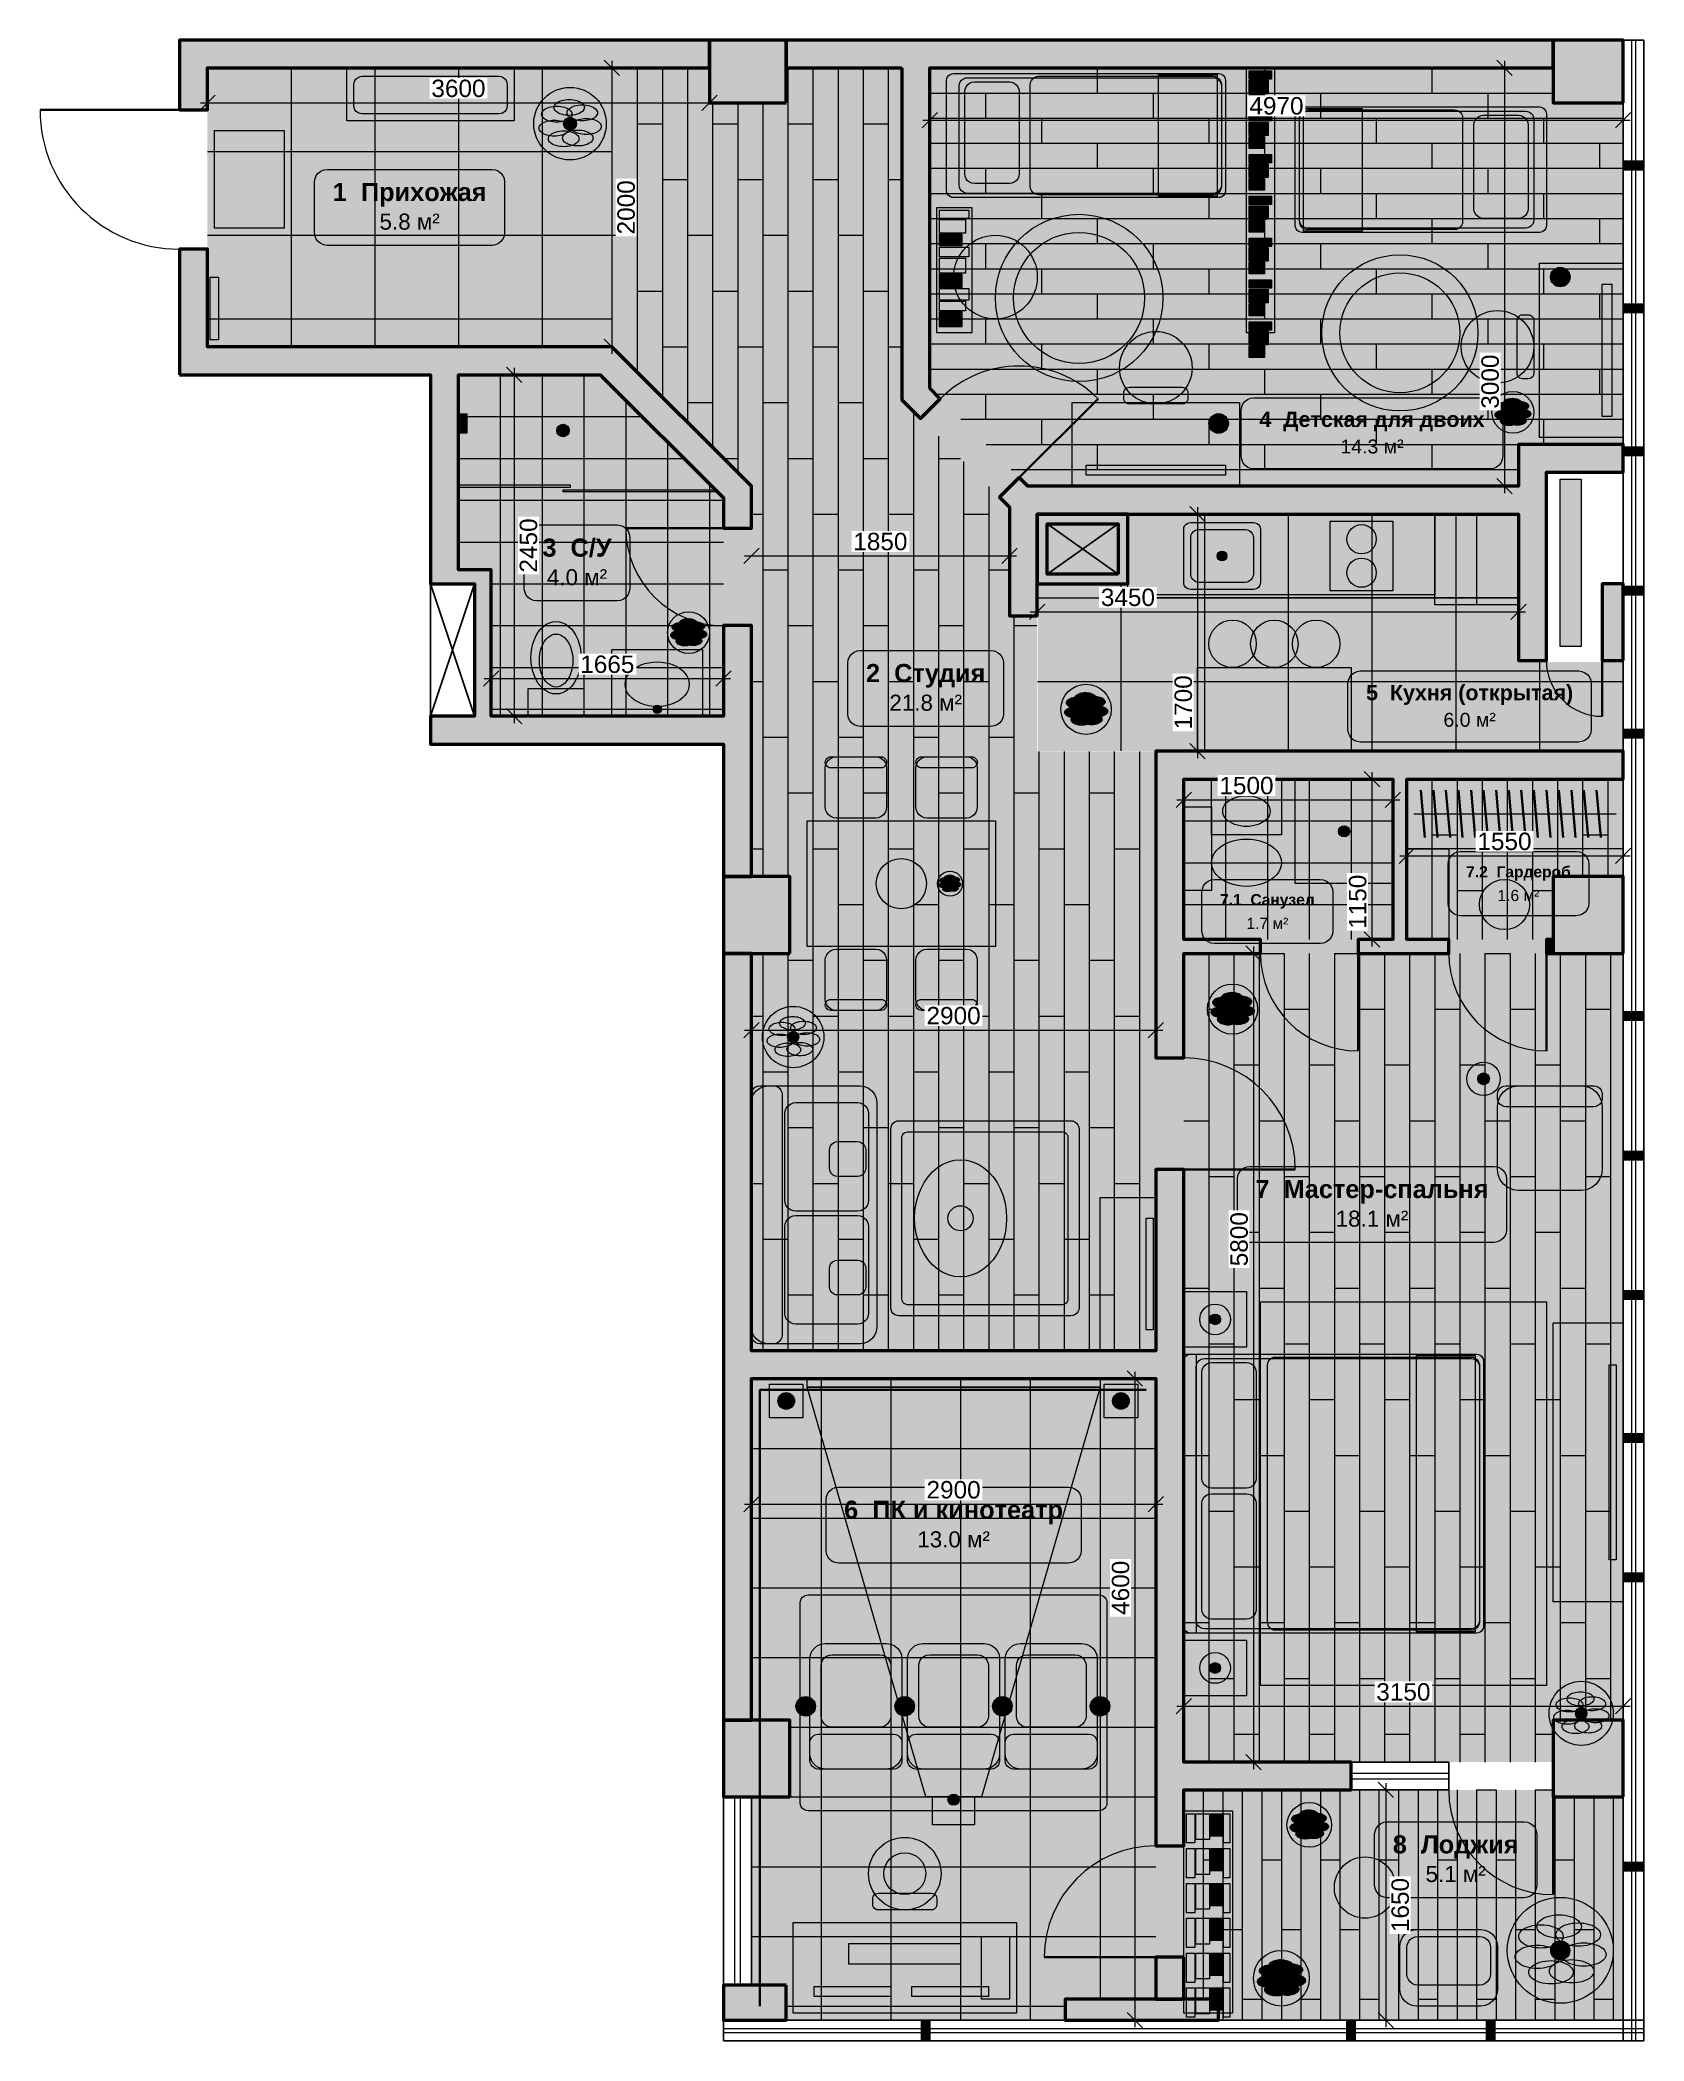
# Model space of a CAD drawing. Header units: millimetres. Extents: x 0 to 11500, y 0 to 14350.
import ezdxf
from ezdxf.enums import TextEntityAlignment as Align

# ---------------------------------------------------------------- set-up
doc = ezdxf.new("R2010")
doc.units = ezdxf.units.MM
for name, color, linetype, lineweight, true_color in [('A-COLS', 7, 'Continuous', 50, 0x000000), ('A-DIMS', 7, 'Continuous', 13, 0x000000), ('A-DOOR', 7, 'Continuous', 35, 0x000000), ('A-DOOR-SWING', 7, 'Continuous', 13, 0x404040), ('A-GLAZ', 7, 'Continuous', 18, 0x1a6bc7), ('A-GLAZ-FRAME', 7, 'Continuous', 25, 0x000000), ('A-SHAFT', 7, 'Continuous', 25, 0x000000), ('A-TEXT', 7, 'Continuous', 18, 0x000000), ('A-WALL', 7, 'Continuous', 50, 0x000000), ('A-WALL-FILL', 7, 'Continuous', 13, 0x999999), ('I-FIXT', 7, 'Continuous', 13, 0x595959), ('I-FLOOR', 7, 'Continuous', 13, 0x595959), ('I-FLOOR-PAT', 7, 'Continuous', 13, 0x595959), ('I-FURN', 7, 'Continuous', 13, 0x595959), ('I-LABEL', 7, 'Continuous', 13, 0x595959), ('I-PLANT', 7, 'Continuous', 13, 0x595959), ('I-RUG', 7, 'Continuous', 13, 0x595959)]:
    doc.layers.add(name, color=color, linetype=linetype, lineweight=lineweight, true_color=true_color)
doc.styles.add('PLAN-BOLD', font='arialbd.ttf')
doc.styles.add('PLAN-REGULAR', font='arial.ttf')
doc.dimstyles.new('PLAN-1-50', dxfattribs={"dimscale": 50, "dimtxt": 2.5, "dimasz": 2.5, "dimexe": 1, "dimexo": 0, "dimgap": 0.8, "dimtad": 1, "dimdec": 0, "dimtxsty": 'PLAN-REGULAR', "dimtsz": 1.1, "dimcen": 2.5, "dimdle": 1, "dimazin": 3, "dimtfac": 1, "dimtmove": 0, "dimatfit": 3, "dimtfill": 1, "dimlwd": 13, "dimlwe": 13})

msp = doc.modelspace()

# ---------------------------------------------------------------- texts
at = {"layer": 'A-TEXT'}
for s, height, style, p in [('1  Прихожая', 130, 'PLAN-BOLD', (2650, 13260)), ('5.8 м²', 115, 'PLAN-REGULAR', (2650, 13047.5)), ('4  Детская для двоих', 110, 'PLAN-BOLD', (9550, 11630)), ('14.3 м²', 100, 'PLAN-REGULAR', (9550, 11435)), ('3  С/У', 130, 'PLAN-BOLD', (3850, 10710)), ('4.0 м²', 115, 'PLAN-REGULAR', (3850, 10497.5)), ('2  Студия', 130, 'PLAN-BOLD', (6350, 9810)), ('21.8 м²', 115, 'PLAN-REGULAR', (6350, 9597.5)), ('5  Кухня (открытая)', 110, 'PLAN-BOLD', (10250, 9670)), ('6.0 м²', 100, 'PLAN-REGULAR', (10250, 9475)), ('7.2  Гардероб', 80, 'PLAN-BOLD', (10600, 8385)), ('7.1  Санузел', 80, 'PLAN-BOLD', (8800, 8185)), ('1.6 м²', 80, 'PLAN-REGULAR', (10600, 8215)), ('1.7 м²', 80, 'PLAN-REGULAR', (8800, 8015)), ('7  Мастер-спальня', 130, 'PLAN-BOLD', (9550, 6110)), ('18.1 м²', 115, 'PLAN-REGULAR', (9550, 5897.5)), ('6  ПК и кинотеатр', 130, 'PLAN-BOLD', (6550, 3810)), ('13.0 м²', 115, 'PLAN-REGULAR', (6550, 3597.5)), ('8  Лоджия', 130, 'PLAN-BOLD', (10150, 1410)), ('5.1 м²', 115, 'PLAN-REGULAR', (10150, 1197.5))]:
    msp.add_text(s, height=height, dxfattribs=dict(at, style=style)).set_placement(p, align=Align.MIDDLE_CENTER)

# ---------------------------------------------------------------- hatches: boundary and pattern name
at = {"layer": 'A-COLS', "true_color": 0x000000}
h = msp.add_hatch(color=7, dxfattribs=at)
h.dxf.hatch_style = 1
h.paths.add_polyline_path([(5350, 13900), (5350, 14350), (4800, 14350), (4800, 13900)])
h = msp.add_hatch(color=7, dxfattribs=at)
h.dxf.hatch_style = 1
h.paths.add_polyline_path([(11350, 13900), (11350, 14350), (10850, 14350), (10850, 13900)])
h = msp.add_hatch(color=7, dxfattribs=at)
h.dxf.hatch_style = 1
h.paths.add_polyline_path([(11350, 9900), (11350, 10450), (11200, 10450), (11200, 9900)])
h = msp.add_hatch(color=7, dxfattribs=at)
h.dxf.hatch_style = 1
h.paths.add_polyline_path([(5375, 7800), (5375, 8350), (4900, 8350), (4900, 7800)])
h = msp.add_hatch(color=7, dxfattribs=at)
h.dxf.hatch_style = 1
h.paths.add_polyline_path([(11350, 7800), (11350, 8350), (10850, 8350), (10850, 7800)])
h = msp.add_hatch(color=7, dxfattribs=at)
h.dxf.hatch_style = 1
h.paths.add_polyline_path([(5375, 1750), (5375, 2300), (4900, 2300), (4900, 1750)])
h = msp.add_hatch(color=7, dxfattribs=at)
h.dxf.hatch_style = 1
h.paths.add_polyline_path([(11350, 1750), (11350, 2300), (10850, 2300), (10850, 1750)])
h = msp.add_hatch(color=7, dxfattribs=at)
h.dxf.hatch_style = 1
h.paths.add_polyline_path([(5350, 400), (4900, 400), (4900, 150), (5350, 150)])
h = msp.add_hatch(color=7, dxfattribs=at)
h.dxf.hatch_style = 1
h.paths.add_polyline_path([(8450, 300), (7350, 300), (7350, 150), (8450, 150)])
at = {"layer": 'A-GLAZ', "true_color": 0xbfdef7}
h = msp.add_hatch(color=7, dxfattribs=at)
h.dxf.hatch_style = 1
h.paths.add_polyline_path([(3000, 11160), (3800, 11160), (3800, 11140), (3000, 11140)])
at = {"layer": 'A-GLAZ-FRAME', "true_color": 0x000000}
h = msp.add_hatch(color=7, dxfattribs=at)
h.dxf.hatch_style = 1
h.paths.add_polyline_path([(11350, 13480), (11500, 13480), (11500, 13420), (11350, 13420)])
h = msp.add_hatch(color=7, dxfattribs=at)
h.dxf.hatch_style = 1
h.paths.add_polyline_path([(11350, 12455), (11500, 12455), (11500, 12395), (11350, 12395)])
h = msp.add_hatch(color=7, dxfattribs=at)
h.dxf.hatch_style = 1
h.paths.add_polyline_path([(11350, 11430), (11500, 11430), (11500, 11370), (11350, 11370)])
h = msp.add_hatch(color=7, dxfattribs=at)
h.dxf.hatch_style = 1
h.paths.add_polyline_path([(11350, 10430), (11500, 10430), (11500, 10370), (11350, 10370)])
h = msp.add_hatch(color=7, dxfattribs=at)
h.dxf.hatch_style = 1
h.paths.add_polyline_path([(11350, 9405), (11500, 9405), (11500, 9345), (11350, 9345)])
h = msp.add_hatch(color=7, dxfattribs=at)
h.dxf.hatch_style = 1
h.paths.add_polyline_path([(11350, 7380), (11500, 7380), (11500, 7320), (11350, 7320)])
h = msp.add_hatch(color=7, dxfattribs=at)
h.dxf.hatch_style = 1
h.paths.add_polyline_path([(11350, 6380), (11500, 6380), (11500, 6320), (11350, 6320)])
h = msp.add_hatch(color=7, dxfattribs=at)
h.dxf.hatch_style = 1
h.paths.add_polyline_path([(11350, 5380), (11500, 5380), (11500, 5320), (11350, 5320)])
h = msp.add_hatch(color=7, dxfattribs=at)
h.dxf.hatch_style = 1
h.paths.add_polyline_path([(11350, 4355), (11500, 4355), (11500, 4295), (11350, 4295)])
h = msp.add_hatch(color=7, dxfattribs=at)
h.dxf.hatch_style = 1
h.paths.add_polyline_path([(11350, 3355), (11500, 3355), (11500, 3295), (11350, 3295)])
h = msp.add_hatch(color=7, dxfattribs=at)
h.dxf.hatch_style = 1
h.paths.add_polyline_path([(11350, 1280), (11500, 1280), (11500, 1220), (11350, 1220)])
h = msp.add_hatch(color=7, dxfattribs=at)
h.dxf.hatch_style = 1
h.paths.add_polyline_path([(6320, 150), (6380, 150), (6380, 0), (6320, 0)])
h = msp.add_hatch(color=7, dxfattribs=at)
h.dxf.hatch_style = 1
h.paths.add_polyline_path([(9370, 150), (9430, 150), (9430, 0), (9370, 0)])
h = msp.add_hatch(color=7, dxfattribs=at)
h.dxf.hatch_style = 1
h.paths.add_polyline_path([(10370, 150), (10430, 150), (10430, 0), (10370, 0)])
at = {"layer": 'A-WALL-FILL', "true_color": 0x33363b}
h = msp.add_hatch(color=7, dxfattribs=at)
h.dxf.hatch_style = 1
h.paths.add_polyline_path([(1000, 13850), (1200, 13850), (1200, 14150), (4800, 14150), (4800, 14350), (1200, 14350), (1000, 14350), (1000, 14150)])
h = msp.add_hatch(color=7, dxfattribs=at)
h.dxf.hatch_style = 1
h.paths.add_polyline_path([(6180, 14150), (6180, 12052.8), (6180, 11770), (6313.6, 11636.4), (6455, 11777.8), (6380, 11852.8), (6380, 14150), (10850, 14150), (10850, 14350), (5350, 14350), (5350, 14150)])
h = msp.add_hatch(color=7, dxfattribs=at)
h.dxf.hatch_style = 1
h.paths.add_polyline_path([(1000, 11950), (1200, 11950), (2800, 11950), (2800, 10450), (3000, 10450), (3115, 10450), (3115, 9500), (2800, 9500), (2800, 9300), (4900, 9300), (4900, 8350), (5100, 8350), (5100, 9300), (5100, 9500), (5100, 10150), (4900, 10150), (4900, 9500), (3235, 9500), (3235, 10450), (3235, 10550), (3115, 10550), (3000, 10550), (3000, 11950), (4017.2, 11950), (4900, 11067.2), (4900, 10850), (5100, 10850), (5100, 10867.2), (5100, 11150), (4100, 12150), (3817.2, 12150), (1200, 12150), (1200, 12850), (1000, 12850), (1000, 12150)])
h = msp.add_hatch(color=7, dxfattribs=at)
h.dxf.hatch_style = 1
h.paths.add_polyline_path([(6950, 10950), (6950, 10220), (7150, 10220), (7150, 10950), (10600, 10950), (10600, 9900), (10800, 9900), (10800, 11250), (11350, 11250), (11350, 11450), (10800, 11450), (10600, 11450), (10600, 11250), (10600, 11150), (7150, 11150), (7082.8, 11150), (7020.7, 11212.2), (6879.3, 11070.7), (6950, 11000)])
h = msp.add_hatch(color=7, dxfattribs=at)
h.dxf.hatch_style = 1
h.paths.add_polyline_path([(7150, 10950), (7150, 10450), (7800, 10450), (7800, 10950)])
h.paths.add_polyline_path([(7730, 10520), (7220, 10520), (7220, 10880), (7730, 10880)], flags=0)
h = msp.add_hatch(color=7, dxfattribs=at)
h.dxf.hatch_style = 1
h.paths.add_polyline_path([(8750, 7800), (8750, 7900), (8200, 7900), (8200, 9050), (9700, 9050), (9700, 7900), (9450, 7900), (9450, 7800), (10100, 7800), (10100, 7900), (9800, 7900), (9800, 9050), (11350, 9050), (11350, 9250), (8200, 9250), (8000, 9250), (8000, 9050), (8000, 7050), (8200, 7050), (8200, 7800)])
h = msp.add_hatch(color=7, dxfattribs=at)
h.dxf.hatch_style = 1
h.paths.add_polyline_path([(10850, 7900), (10800, 7900), (10800, 7800), (10850, 7800)])
h = msp.add_hatch(color=7, dxfattribs=at)
h.dxf.hatch_style = 1
h.paths.add_polyline_path([(4900, 2300), (5100, 2300), (5100, 4750), (8000, 4750), (8000, 1400), (8200, 1400), (8200, 1800), (9400, 1800), (9400, 2000), (8200, 2000), (8200, 6250), (8000, 6250), (8000, 4950), (5100, 4950), (5100, 7800), (4900, 7800)])
h = msp.add_hatch(color=7, dxfattribs=at)
h.dxf.hatch_style = 1
h.paths.add_polyline_path([(8200, 600), (8000, 600), (8000, 300), (8200, 300)])
at = {"layer": 'I-FIXT', "true_color": 0xebf0f5}
h = msp.add_hatch(color=7, dxfattribs=at)
h.dxf.hatch_style = 1
h.paths.add_polyline_path([(4793, 11160), (4013, 11940), (3010, 11940), (3010, 11160)])
at = {"layer": 'I-FIXT', "true_color": 0xc7ccd4}
h = msp.add_hatch(color=7, dxfattribs=at)
h.dxf.hatch_style = 1
h.paths.add_polyline_path([(3010, 11670), (3060, 11670), (3060, 11530), (3010, 11530)])
h = msp.add_hatch(color=7, dxfattribs=at)
h.dxf.hatch_style = 1
edge = h.paths.add_edge_path()
edge.add_arc((3750, 11550), 45, 0, 360)
at = {"layer": 'I-FIXT', "true_color": 0xffffff}
h = msp.add_hatch(color=7, dxfattribs=at)
h.dxf.hatch_style = 1
h.paths.add_polyline_path([(3880, 9920), (3878.5, 9886.1), (3873.9, 9852.7), (3866.3, 9820.5), (3855.9, 9790), (3842.8, 9761.7), (3827.3, 9736.2), (3809.6, 9713.7), (3790, 9694.8), (3768.9, 9679.8), (3746.6, 9668.9), (3723.5, 9662.2), (3700, 9660), (3676.5, 9662.2), (3653.4, 9668.9), (3631.1, 9679.8), (3610, 9694.8), (3590.4, 9713.7), (3572.7, 9736.2), (3557.2, 9761.7), (3544.1, 9790), (3533.7, 9820.5), (3526.1, 9852.7), (3521.5, 9886.1), (3520, 9920), (3521.5, 9953.9), (3526.1, 9987.3), (3533.7, 10019.5), (3544.1, 10050), (3557.2, 10078.3), (3572.7, 10103.8), (3590.4, 10126.3), (3610, 10145.2), (3631.1, 10160.2), (3653.4, 10171.1), (3676.5, 10177.8), (3700, 10180), (3723.5, 10177.8), (3746.6, 10171.1), (3768.9, 10160.2), (3790, 10145.2), (3809.6, 10126.3), (3827.3, 10103.8), (3842.8, 10078.3), (3855.9, 10050), (3866.3, 10019.5), (3873.9, 9987.3), (3878.5, 9953.9)])
at = {"layer": 'I-FIXT', "true_color": 0xedf5fa}
h = msp.add_hatch(color=7, dxfattribs=at)
h.dxf.hatch_style = 1
h.paths.add_polyline_path([(3820, 9900), (3819, 9875.2), (3815.9, 9850.8), (3810.9, 9827.3), (3803.9, 9805), (3795.2, 9784.3), (3784.9, 9765.6), (3773.1, 9749.3), (3760, 9735.5), (3745.9, 9724.5), (3731.1, 9716.5), (3715.7, 9711.6), (3700, 9710), (3684.3, 9711.6), (3668.9, 9716.5), (3654.1, 9724.5), (3640, 9735.5), (3626.9, 9749.3), (3615.1, 9765.6), (3604.8, 9784.3), (3596.1, 9805), (3589.1, 9827.3), (3584.1, 9850.8), (3581, 9875.2), (3580, 9900), (3581, 9924.8), (3584.1, 9949.2), (3589.1, 9972.7), (3596.1, 9995), (3604.8, 10015.7), (3615.1, 10034.4), (3626.9, 10050.7), (3640, 10064.5), (3654.1, 10075.5), (3668.9, 10083.5), (3684.3, 10088.4), (3700, 10090), (3715.7, 10088.4), (3731.1, 10083.5), (3745.9, 10075.5), (3760, 10064.5), (3773.1, 10050.7), (3784.9, 10034.4), (3795.2, 10015.7), (3803.9, 9995), (3810.9, 9972.7), (3815.9, 9949.2), (3819, 9924.8)])
at = {"layer": 'I-FIXT', "true_color": 0x785740}
h = msp.add_hatch(color=7, dxfattribs=at)
h.dxf.hatch_style = 1
h.paths.add_polyline_path([(4100, 9980), (4750, 9980), (4750, 9500), (4100, 9500)])
at = {"layer": 'I-FIXT', "true_color": 0xffffff}
h = msp.add_hatch(color=7, dxfattribs=at)
h.dxf.hatch_style = 1
h.paths.add_polyline_path([(4655, 9730), (4653, 9709.1), (4647.2, 9688.6), (4637.5, 9668.8), (4624.2, 9650), (4607.5, 9632.6), (4587.6, 9616.9), (4565, 9603.1), (4540, 9591.4), (4513, 9582.2), (4484.5, 9575.5), (4455, 9571.4), (4425, 9570), (4395, 9571.4), (4365.5, 9575.5), (4337, 9582.2), (4310, 9591.4), (4285, 9603.1), (4262.4, 9616.9), (4242.5, 9632.6), (4225.8, 9650), (4212.5, 9668.8), (4202.8, 9688.6), (4197, 9709.1), (4195, 9730), (4197, 9750.9), (4202.8, 9771.4), (4212.5, 9791.2), (4225.8, 9810), (4242.5, 9827.4), (4262.4, 9843.1), (4285, 9856.9), (4310, 9868.6), (4337, 9877.8), (4365.5, 9884.5), (4395, 9888.6), (4425, 9890), (4455, 9888.6), (4484.5, 9884.5), (4513, 9877.8), (4540, 9868.6), (4565, 9856.9), (4587.6, 9843.1), (4607.5, 9827.4), (4624.2, 9810), (4637.5, 9791.2), (4647.2, 9771.4), (4653, 9750.9)])
h = msp.add_hatch(color=7, dxfattribs=at)
h.dxf.hatch_style = 1
h.paths.add_polyline_path([(3500, 9700), (3900, 9700), (3900, 9500), (3500, 9500)])
at = {"layer": 'I-FIXT', "true_color": 0xc7ccd4}
h = msp.add_hatch(color=7, dxfattribs=at)
h.dxf.hatch_style = 1
edge = h.paths.add_edge_path()
edge.add_arc((4425, 9550), 30, 0, 360)
at = {"layer": 'I-FIXT', "true_color": 0x785740}
h = msp.add_hatch(color=7, dxfattribs=at)
h.dxf.hatch_style = 1
h.paths.add_polyline_path([(8400, 9050), (8900, 9050), (8900, 8650), (8400, 8650)])
at = {"layer": 'I-FIXT', "true_color": 0xebf0f5}
h = msp.add_hatch(color=7, dxfattribs=at)
h.dxf.hatch_style = 1
h.paths.add_polyline_path([(9000, 9050), (9700, 9050), (9700, 8300), (9000, 8300)])
at = {"layer": 'I-FIXT', "true_color": 0xffffff}
h = msp.add_hatch(color=7, dxfattribs=at)
h.dxf.hatch_style = 1
h.paths.add_polyline_path([(8820, 8820), (8818.5, 8805.6), (8814.2, 8791.5), (8807.1, 8777.9), (8797.2, 8765), (8784.9, 8753), (8770.2, 8742.2), (8753.5, 8732.7), (8735, 8724.7), (8715.1, 8718.4), (8694, 8713.7), (8672.2, 8710.9), (8650, 8710), (8627.8, 8710.9), (8606, 8713.7), (8584.9, 8718.4), (8565, 8724.7), (8546.5, 8732.7), (8529.8, 8742.2), (8515.1, 8753), (8502.8, 8765), (8492.9, 8777.9), (8485.8, 8791.5), (8481.5, 8805.6), (8480, 8820), (8481.5, 8834.4), (8485.8, 8848.5), (8492.9, 8862.1), (8502.8, 8875), (8515.1, 8887), (8529.8, 8897.8), (8546.5, 8907.3), (8565, 8915.3), (8584.9, 8921.6), (8606, 8926.3), (8627.8, 8929.1), (8650, 8930), (8672.2, 8929.1), (8694, 8926.3), (8715.1, 8921.6), (8735, 8915.3), (8753.5, 8907.3), (8770.2, 8897.8), (8784.9, 8887), (8797.2, 8875), (8807.1, 8862.1), (8814.2, 8848.5), (8818.5, 8834.4)])
h = msp.add_hatch(color=7, dxfattribs=at)
h.dxf.hatch_style = 1
h.paths.add_polyline_path([(8200, 8850), (8400, 8850), (8400, 8250), (8200, 8250)])
h = msp.add_hatch(color=7, dxfattribs=at)
h.dxf.hatch_style = 1
h.paths.add_polyline_path([(8900, 8450), (8897.9, 8427.8), (8891.5, 8406), (8881, 8384.9), (8866.5, 8365), (8848.3, 8346.5), (8826.8, 8329.8), (8802.2, 8315.1), (8775, 8302.8), (8745.7, 8292.9), (8714.7, 8285.8), (8682.6, 8281.5), (8650, 8280), (8617.4, 8281.5), (8585.3, 8285.8), (8554.3, 8292.9), (8525, 8302.8), (8497.8, 8315.1), (8473.2, 8329.8), (8451.7, 8346.5), (8433.5, 8365), (8419, 8384.9), (8408.5, 8406), (8402.1, 8427.8), (8400, 8450), (8402.1, 8472.2), (8408.5, 8494), (8419, 8515.1), (8433.5, 8535), (8451.7, 8553.5), (8473.2, 8570.2), (8497.8, 8584.9), (8525, 8597.2), (8554.3, 8607.1), (8585.3, 8614.2), (8617.4, 8618.5), (8650, 8620), (8682.6, 8618.5), (8714.7, 8614.2), (8745.7, 8607.1), (8775, 8597.2), (8802.2, 8584.9), (8826.8, 8570.2), (8848.3, 8553.5), (8866.5, 8535), (8881, 8515.1), (8891.5, 8494), (8897.9, 8472.2)])
at = {"layer": 'I-FLOOR', "true_color": 0xe0ded6}
h = msp.add_hatch(color=7, dxfattribs=at)
h.dxf.hatch_style = 1
h.paths.add_polyline_path([(4098, 14150), (1200, 14150), (1200, 12150), (3817.2, 12150), (4098, 12150)])
at = {"layer": 'I-FLOOR', "true_color": 0xdebf94}
h = msp.add_hatch(color=7, dxfattribs=at)
h.dxf.hatch_style = 1
h.paths.add_polyline_path([(8000, 4950), (8000, 9050), (8000, 9248), (7150, 9248), (7149.8, 9248), (7149.6, 9248), (7149.4, 9248.1), (7149.2, 9248.2), (7149.1, 9248.2), (7148.9, 9248.3), (7148.7, 9248.5), (7148.6, 9248.6), (7148.5, 9248.7), (7148.3, 9248.9), (7148.2, 9249.1), (7148.2, 9249.2), (7148.1, 9249.4), (7148, 9249.6), (7148, 9249.8), (7148, 9250), (7148, 10220), (6950, 10220), (6950, 10950), (6950, 11000), (6180, 11770), (6180, 12052.8), (6180, 14150), (5350, 14150), (5350, 13900), (4800, 13900), (4800, 14150), (4102, 14150), (4102, 12148), (5100, 11150), (5100, 10867.2), (5100, 9500), (5100, 9300), (5100, 8350), (5375, 8350), (5375, 7800), (5100, 7800), (5100, 4950)])
h = msp.add_hatch(color=7, dxfattribs=at)
h.dxf.hatch_style = 1
h.paths.add_polyline_path([(11350, 13900), (10850, 13900), (10850, 14150), (6380, 14150), (6380, 11852.8), (7082.8, 11150), (7150, 11150), (10600, 11150), (10600, 11250), (10600, 11450), (10800, 11450), (11350, 11450)])
at = {"layer": 'I-FLOOR', "true_color": 0xd4e0e8}
h = msp.add_hatch(color=7, dxfattribs=at)
h.dxf.hatch_style = 1
h.paths.add_polyline_path([(4017.2, 11950), (3000, 11950), (3000, 10550), (3115, 10550), (3235, 10550), (3235, 10450), (3235, 9500), (4900, 9500), (4900, 11067.2)])
at = {"layer": 'I-FLOOR', "true_color": 0xdebf94}
h = msp.add_hatch(color=7, dxfattribs=at)
h.dxf.hatch_style = 1
h.paths.add_polyline_path([(7041.9, 11233.4), (6476.2, 11799.1), (6285.3, 11608.1), (6851, 11042.5)])
at = {"layer": 'I-FLOOR', "true_color": 0xe0ded6}
h = msp.add_hatch(color=7, dxfattribs=at)
h.dxf.hatch_style = 1
h.paths.add_polyline_path([(11350, 9900), (11200, 9900), (11200, 9890), (10800, 9890), (10800, 9900), (10600, 9900), (10600, 10950), (7800, 10950), (7800, 10450), (7150, 10450), (7150, 10232), (7150.2, 10232), (7150.4, 10232), (7150.6, 10231.9), (7150.8, 10231.8), (7150.9, 10231.8), (7151.1, 10231.7), (7151.3, 10231.5), (7151.4, 10231.4), (7151.5, 10231.3), (7151.7, 10231.1), (7151.8, 10230.9), (7151.8, 10230.8), (7151.9, 10230.6), (7152, 10230.4), (7152, 10230.2), (7152, 10230), (7152, 9252), (8010, 9252), (8010.2, 9252), (8010.4, 9252), (8010.6, 9251.9), (8010.8, 9251.8), (8010.9, 9251.8), (8011.1, 9251.7), (8011.3, 9251.5), (8011.4, 9251.4), (8011.5, 9251.3), (8011.7, 9251.1), (8011.8, 9250.9), (8011.8, 9250.8), (8011.9, 9250.6), (8012, 9250.4), (8012, 9250.2), (8012, 9250), (8200, 9250), (11350, 9250)])
at = {"layer": 'I-FLOOR', "true_color": 0xdebf94}
h = msp.add_hatch(color=7, dxfattribs=at)
h.dxf.hatch_style = 1
h.paths.add_polyline_path([(5100, 10850), (4900, 10850), (4900, 10150), (5100, 10150)])
at = {"layer": 'I-FLOOR', "true_color": 0xd4e0e8}
h = msp.add_hatch(color=7, dxfattribs=at)
h.dxf.hatch_style = 1
h.paths.add_polyline_path([(9700, 7900), (9700, 9050), (8200, 9050), (8200, 7900)])
at = {"layer": 'I-FLOOR', "true_color": 0xdebf94}
h = msp.add_hatch(color=7, dxfattribs=at)
h.dxf.hatch_style = 1
h.paths.add_polyline_path([(11350, 9050), (9800, 9050), (9800, 7900), (10850, 7900), (10850, 8350), (11350, 8350)])
h = msp.add_hatch(color=7, dxfattribs=at)
h.dxf.hatch_style = 1
h.paths.add_polyline_path([(9450, 7900), (8750, 7900), (8750, 7800), (9450, 7800)])
h = msp.add_hatch(color=7, dxfattribs=at)
h.dxf.hatch_style = 1
h.paths.add_polyline_path([(10800, 7800), (10800, 7900), (10100, 7900), (10100, 7800)])
h = msp.add_hatch(color=7, dxfattribs=at)
h.dxf.hatch_style = 1
h.paths.add_polyline_path([(11350, 7800), (10850, 7800), (8200, 7800), (8200, 2000), (9400, 2000), (10850, 2000), (10850, 2300), (11350, 2300)])
h = msp.add_hatch(color=7, dxfattribs=at)
h.dxf.hatch_style = 1
h.paths.add_polyline_path([(8200, 7050), (8000, 7050), (8000, 6250), (8200, 6250)])
at = {"layer": 'I-FLOOR', "true_color": 0x454757}
h = msp.add_hatch(color=7, dxfattribs=at)
h.dxf.hatch_style = 1
h.paths.add_polyline_path([(7350, 150), (7350, 300), (8000, 300), (8000, 4750), (5100, 4750), (5100, 2300), (5375, 2300), (5375, 1750), (5100, 1750), (5100, 400), (5350, 400), (5350, 150)])
at = {"layer": 'I-FLOOR', "true_color": 0xb88f66}
h = msp.add_hatch(color=7, dxfattribs=at)
h.dxf.hatch_style = 1
h.paths.add_polyline_path([(11350, 150), (11350, 1750), (10850, 1750), (10850, 1800), (9400, 1800), (8200, 1800), (8200, 300), (8450, 300), (8450, 150)])
at = {"layer": 'I-FLOOR', "true_color": 0xdebf94}
h = msp.add_hatch(color=7, dxfattribs=at)
h.dxf.hatch_style = 1
h.paths.add_polyline_path([(8200, 1400), (8000, 1400), (8000, 600), (8200, 600)])
at = {"layer": 'I-FURN', "true_color": 0x785740}
h = msp.add_hatch(color=7, dxfattribs=at)
h.dxf.hatch_style = 1
h.paths.add_polyline_path([(2200, 14150), (3400, 14150), (3400, 13770), (2200, 13770)])
at = {"layer": 'I-FURN', "true_color": 0xccb899}
h = msp.add_hatch(color=7, dxfattribs=at)
h.dxf.hatch_style = 1
h.paths.add_polyline_path([(3290, 14090), (3305.5, 14088), (3320, 14082), (3332.4, 14072.4), (3342, 14060), (3348, 14045.5), (3350, 14030), (3350, 13880), (3348, 13864.5), (3342, 13850), (3332.4, 13837.6), (3320, 13828), (3305.5, 13822), (3290, 13820), (2310, 13820), (2294.5, 13822), (2280, 13828), (2267.6, 13837.6), (2258, 13850), (2252, 13864.5), (2250, 13880), (2250, 14030), (2252, 14045.5), (2258, 14060), (2267.6, 14072.4), (2280, 14082), (2294.5, 14088), (2310, 14090)])
at = {"layer": 'I-FURN', "true_color": 0xede6db}
h = msp.add_hatch(color=7, dxfattribs=at)
h.dxf.hatch_style = 1
h.paths.add_polyline_path([(8450, 14110), (8462.9, 14108.3), (8475, 14103.3), (8485.4, 14095.4), (8493.3, 14085), (8498.3, 14072.9), (8500, 14060), (8500, 13270), (8498.3, 13257.1), (8493.3, 13245), (8485.4, 13234.6), (8475, 13226.7), (8462.9, 13221.7), (8450, 13220), (6550, 13220), (6537.1, 13221.7), (6525, 13226.7), (6514.6, 13234.6), (6506.7, 13245), (6501.7, 13257.1), (6500, 13270), (6500, 14060), (6501.7, 14072.9), (6506.7, 14085), (6514.6, 14095.4), (6525, 14103.3), (6537.1, 14108.3), (6550, 14110)])
at = {"layer": 'I-FURN', "true_color": 0xffffff}
h = msp.add_hatch(color=7, dxfattribs=at)
h.dxf.hatch_style = 1
h.paths.add_polyline_path([(8410, 14080), (8425.5, 14078), (8440, 14072), (8452.4, 14062.4), (8462, 14050), (8468, 14035.5), (8470, 14020), (8470, 13310), (8468, 13294.5), (8462, 13280), (8452.4, 13267.6), (8440, 13258), (8425.5, 13252), (8410, 13250), (6650, 13250), (6634.5, 13252), (6620, 13258), (6607.6, 13267.6), (6598, 13280), (6592, 13294.5), (6590, 13310), (6590, 14020), (6592, 14035.5), (6598, 14050), (6607.6, 14062.4), (6620, 14072), (6634.5, 14078), (6650, 14080)])
at = {"layer": 'I-FURN', "true_color": 0xf2bac9}
h = msp.add_hatch(color=7, dxfattribs=at)
h.dxf.hatch_style = 1
h.paths.add_polyline_path([(8410, 14090), (8425.5, 14088), (8440, 14082), (8452.4, 14072.4), (8462, 14060), (8468, 14045.5), (8470, 14030), (8470, 13300), (8468, 13284.5), (8462, 13270), (8452.4, 13257.6), (8440, 13248), (8425.5, 13242), (8410, 13240), (7160, 13240), (7144.5, 13242), (7130, 13248), (7117.6, 13257.6), (7108, 13270), (7102, 13284.5), (7100, 13300), (7100, 14030), (7102, 14045.5), (7108, 14060), (7117.6, 14072.4), (7130, 14082), (7144.5, 14088), (7160, 14090)])
at = {"layer": 'I-FURN', "true_color": 0xfae099}
h = msp.add_hatch(color=7, dxfattribs=at)
h.dxf.hatch_style = 1
h.paths.add_polyline_path([(8020, 14100), (8440, 14100), (8440, 13230), (8020, 13230)])
at = {"layer": 'I-FURN', "true_color": 0xede6db}
h = msp.add_hatch(color=7, dxfattribs=at)
h.dxf.hatch_style = 1
h.paths.add_polyline_path([(8650, 14150), (8850, 14150), (8850, 12250), (8650, 12250)])
at = {"layer": 'I-FURN', "true_color": 0xcc4c47}
h = msp.add_hatch(color=7, dxfattribs=at)
h.dxf.hatch_style = 1
h.paths.add_polyline_path([(8670, 14130), (8830, 14130), (8830, 14070), (8670, 14070)])
at = {"layer": 'I-FURN', "true_color": 0xffffff}
h = msp.add_hatch(color=7, dxfattribs=at)
h.dxf.hatch_style = 1
h.paths.add_polyline_path([(6950, 14050), (6968.1, 14047.6), (6985, 14040.6), (6999.5, 14029.5), (7010.6, 14015), (7017.6, 13998.1), (7020, 13980), (7020, 13390), (7017.6, 13371.9), (7010.6, 13355), (6999.5, 13340.5), (6985, 13329.4), (6968.1, 13322.4), (6950, 13320), (6700, 13320), (6681.9, 13322.4), (6665, 13329.4), (6650.5, 13340.5), (6639.4, 13355), (6632.4, 13371.9), (6630, 13390), (6630, 13980), (6632.4, 13998.1), (6639.4, 14015), (6650.5, 14029.5), (6665, 14040.6), (6681.9, 14047.6), (6700, 14050)])
at = {"layer": 'I-FURN', "true_color": 0x4073b2}
h = msp.add_hatch(color=7, dxfattribs=at)
h.dxf.hatch_style = 1
h.paths.add_polyline_path([(8670, 14062), (8805, 14062), (8805, 13965), (8670, 13965)])
at = {"layer": 'I-FURN', "true_color": 0xe6b84c}
h = msp.add_hatch(color=7, dxfattribs=at)
h.dxf.hatch_style = 1
h.paths.add_polyline_path([(8670, 13957), (8780, 13957), (8780, 13873), (8670, 13873)])
at = {"layer": 'I-FURN', "true_color": 0xcc4c47}
h = msp.add_hatch(color=7, dxfattribs=at)
h.dxf.hatch_style = 1
h.paths.add_polyline_path([(8670, 13830), (8830, 13830), (8830, 13770), (8670, 13770)])
at = {"layer": 'I-FURN', "true_color": 0xede6db}
h = msp.add_hatch(color=7, dxfattribs=at)
h.dxf.hatch_style = 1
h.paths.add_polyline_path([(10750, 13870), (10762.9, 13868.3), (10775, 13863.3), (10785.4, 13855.4), (10793.3, 13845), (10798.3, 13832.9), (10800, 13820), (10800, 13020), (10798.3, 13007.1), (10793.3, 12995), (10785.4, 12984.6), (10775, 12976.7), (10762.9, 12971.7), (10750, 12970), (9050, 12970), (9037.1, 12971.7), (9025, 12976.7), (9014.6, 12984.6), (9006.7, 12995), (9001.7, 13007.1), (9000, 13020), (9000, 13820), (9001.7, 13832.9), (9006.7, 13845), (9014.6, 13855.4), (9025, 13863.3), (9037.1, 13868.3), (9050, 13870)])
at = {"layer": 'I-FURN', "true_color": 0x99bfeb}
h = msp.add_hatch(color=7, dxfattribs=at)
h.dxf.hatch_style = 1
h.paths.add_polyline_path([(10140, 13850), (10155.5, 13848), (10170, 13842), (10182.4, 13832.4), (10192, 13820), (10198, 13805.5), (10200, 13790), (10200, 13050), (10198, 13034.5), (10192, 13020), (10182.4, 13007.6), (10170, 12998), (10155.5, 12992), (10140, 12990), (9090, 12990), (9074.5, 12992), (9060, 12998), (9047.6, 13007.6), (9038, 13020), (9032, 13034.5), (9030, 13050), (9030, 13790), (9032, 13805.5), (9038, 13820), (9047.6, 13832.4), (9060, 13842), (9074.5, 13848), (9090, 13850)])
at = {"layer": 'I-FURN', "true_color": 0xffffff}
h = msp.add_hatch(color=7, dxfattribs=at)
h.dxf.hatch_style = 1
h.paths.add_polyline_path([(10650, 13840), (10665.5, 13838), (10680, 13832), (10692.4, 13822.4), (10702, 13810), (10708, 13795.5), (10710, 13780), (10710, 13060), (10708, 13044.5), (10702, 13030), (10692.4, 13017.6), (10680, 13008), (10665.5, 13002), (10650, 13000), (9090, 13000), (9074.5, 13002), (9060, 13008), (9047.6, 13017.6), (9038, 13030), (9032, 13044.5), (9030, 13060), (9030, 13780), (9032, 13795.5), (9038, 13810), (9047.6, 13822.4), (9060, 13832), (9074.5, 13838), (9090, 13840)])
at = {"layer": 'I-FURN', "true_color": 0xfacc73}
h = msp.add_hatch(color=7, dxfattribs=at)
h.dxf.hatch_style = 1
h.paths.add_polyline_path([(9060, 13860), (9480, 13860), (9480, 12980), (9060, 12980)])
at = {"layer": 'I-FURN', "true_color": 0xffffff}
h = msp.add_hatch(color=7, dxfattribs=at)
h.dxf.hatch_style = 1
h.paths.add_polyline_path([(10600, 13810), (10618.1, 13807.6), (10635, 13800.6), (10649.5, 13789.5), (10660.6, 13775), (10667.6, 13758.1), (10670, 13740), (10670, 13140), (10667.6, 13121.9), (10660.6, 13105), (10649.5, 13090.5), (10635, 13079.4), (10618.1, 13072.4), (10600, 13070), (10350, 13070), (10331.9, 13072.4), (10315, 13079.4), (10300.5, 13090.5), (10289.4, 13105), (10282.4, 13121.9), (10280, 13140), (10280, 13740), (10282.4, 13758.1), (10289.4, 13775), (10300.5, 13789.5), (10315, 13800.6), (10331.9, 13807.6), (10350, 13810)])
at = {"layer": 'I-FURN', "true_color": 0x4073b2}
h = msp.add_hatch(color=7, dxfattribs=at)
h.dxf.hatch_style = 1
h.paths.add_polyline_path([(8670, 13762), (8805, 13762), (8805, 13665), (8670, 13665)])
at = {"layer": 'I-FURN', "true_color": 0xe6b84c}
h = msp.add_hatch(color=7, dxfattribs=at)
h.dxf.hatch_style = 1
h.paths.add_polyline_path([(8670, 13657), (8780, 13657), (8780, 13573), (8670, 13573)])
at = {"layer": 'I-FURN', "true_color": 0xcc4c47}
h = msp.add_hatch(color=7, dxfattribs=at)
h.dxf.hatch_style = 1
h.paths.add_polyline_path([(8670, 13530), (8830, 13530), (8830, 13470), (8670, 13470)])
at = {"layer": 'I-FURN', "true_color": 0x4073b2}
h = msp.add_hatch(color=7, dxfattribs=at)
h.dxf.hatch_style = 1
h.paths.add_polyline_path([(8670, 13462), (8805, 13462), (8805, 13365), (8670, 13365)])
at = {"layer": 'I-FURN', "true_color": 0xe6b84c}
h = msp.add_hatch(color=7, dxfattribs=at)
h.dxf.hatch_style = 1
h.paths.add_polyline_path([(8670, 13357), (8780, 13357), (8780, 13273), (8670, 13273)])
at = {"layer": 'I-FURN', "true_color": 0xcc4c47}
h = msp.add_hatch(color=7, dxfattribs=at)
h.dxf.hatch_style = 1
h.paths.add_polyline_path([(8670, 13230), (8830, 13230), (8830, 13170), (8670, 13170)])
at = {"layer": 'I-FURN', "true_color": 0xffffff}
h = msp.add_hatch(color=7, dxfattribs=at)
h.dxf.hatch_style = 1
h.paths.add_polyline_path([(6430, 13150), (6680, 13150), (6680, 12250), (6430, 12250)])
at = {"layer": 'I-FURN', "true_color": 0xcc4c47}
h = msp.add_hatch(color=7, dxfattribs=at)
h.dxf.hatch_style = 1
h.paths.add_polyline_path([(6450, 13130), (6660, 13130), (6660, 13070), (6450, 13070)])
at = {"layer": 'I-FURN', "true_color": 0x4073b2}
h = msp.add_hatch(color=7, dxfattribs=at)
h.dxf.hatch_style = 1
h.paths.add_polyline_path([(6450, 13062), (6635, 13062), (6635, 12965), (6450, 12965)])
h = msp.add_hatch(color=7, dxfattribs=at)
h.dxf.hatch_style = 1
h.paths.add_polyline_path([(8670, 13162), (8805, 13162), (8805, 13065), (8670, 13065)])
at = {"layer": 'I-FURN', "true_color": 0xe6b84c}
h = msp.add_hatch(color=7, dxfattribs=at)
h.dxf.hatch_style = 1
h.paths.add_polyline_path([(6450, 12957), (6610, 12957), (6610, 12873), (6450, 12873)])
at = {"layer": 'I-FURN', "true_color": 0xfcd159}
h = msp.add_hatch(color=7, dxfattribs=at)
h.dxf.hatch_style = 1
edge = h.paths.add_edge_path()
edge.add_arc((6850, 12650), 300, 0, 360)
at = {"layer": 'I-FURN', "true_color": 0xe6b84c}
h = msp.add_hatch(color=7, dxfattribs=at)
h.dxf.hatch_style = 1
h.paths.add_polyline_path([(8670, 13057), (8780, 13057), (8780, 12973), (8670, 12973)])
at = {"layer": 'I-FURN', "true_color": 0xcc4c47}
h = msp.add_hatch(color=7, dxfattribs=at)
h.dxf.hatch_style = 1
h.paths.add_polyline_path([(8670, 12930), (8830, 12930), (8830, 12870), (8670, 12870)])
at = {"layer": 'I-FURN', "true_color": 0x599973}
h = msp.add_hatch(color=7, dxfattribs=at)
h.dxf.hatch_style = 1
h.paths.add_polyline_path([(6450, 12865), (6660, 12865), (6660, 12794), (6450, 12794)])
at = {"layer": 'I-FURN', "true_color": 0x8c66a6}
h = msp.add_hatch(color=7, dxfattribs=at)
h.dxf.hatch_style = 1
h.paths.add_polyline_path([(6450, 12786), (6635, 12786), (6635, 12678), (6450, 12678)])
at = {"layer": 'I-FURN', "true_color": 0x4073b2}
h = msp.add_hatch(color=7, dxfattribs=at)
h.dxf.hatch_style = 1
h.paths.add_polyline_path([(8670, 12862), (8805, 12862), (8805, 12765), (8670, 12765)])
at = {"layer": 'I-FURN', "true_color": 0xd9e6f2}
h = msp.add_hatch(color=7, dxfattribs=at)
h.dxf.hatch_style = 1
h.paths.add_polyline_path([(1220, 12650), (1280, 12650), (1280, 12200), (1220, 12200)])
at = {"layer": 'I-FURN', "true_color": 0xd98c59}
h = msp.add_hatch(color=7, dxfattribs=at)
h.dxf.hatch_style = 1
h.paths.add_polyline_path([(6450, 12670), (6610, 12670), (6610, 12575), (6450, 12575)])
at = {"layer": 'I-FURN', "true_color": 0xe6b84c}
h = msp.add_hatch(color=7, dxfattribs=at)
h.dxf.hatch_style = 1
h.paths.add_polyline_path([(8670, 12757), (8780, 12757), (8780, 12673), (8670, 12673)])
at = {"layer": 'I-FURN', "true_color": 0xcc4c47}
h = msp.add_hatch(color=7, dxfattribs=at)
h.dxf.hatch_style = 1
h.paths.add_polyline_path([(8670, 12630), (8830, 12630), (8830, 12570), (8670, 12570)])
at = {"layer": 'I-FURN', "true_color": 0xffffff}
h = msp.add_hatch(color=7, dxfattribs=at)
h.dxf.hatch_style = 1
h.paths.add_polyline_path([(10750, 12750), (11350, 12750), (11350, 11500), (10750, 11500)])
at = {"layer": 'I-FURN', "true_color": 0xffe699}
h = msp.add_hatch(color=7, dxfattribs=at)
h.dxf.hatch_style = 1
edge = h.paths.add_edge_path()
edge.add_arc((10900, 12650), 70, 0, 360)
at = {"layer": 'I-FURN', "true_color": 0xfff7d9}
h = msp.add_hatch(color=7, dxfattribs=at)
h.dxf.hatch_style = 1
edge = h.paths.add_edge_path()
edge.add_arc((10900, 12650), 24.5, 0, 360)
at = {"layer": 'I-FURN', "true_color": 0xcc4c47}
h = msp.add_hatch(color=7, dxfattribs=at)
h.dxf.hatch_style = 1
h.paths.add_polyline_path([(6450, 12567), (6660, 12567), (6660, 12485), (6450, 12485)])
at = {"layer": 'I-FURN', "true_color": 0x4073b2}
h = msp.add_hatch(color=7, dxfattribs=at)
h.dxf.hatch_style = 1
h.paths.add_polyline_path([(8670, 12562), (8805, 12562), (8805, 12465), (8670, 12465)])
at = {"layer": 'I-FURN', "true_color": 0x666673}
h = msp.add_hatch(color=7, dxfattribs=at)
h.dxf.hatch_style = 1
h.paths.add_polyline_path([(11200, 12600), (11270, 12600), (11270, 11650), (11200, 11650)])
at = {"layer": 'I-FURN', "true_color": 0x4073b2}
h = msp.add_hatch(color=7, dxfattribs=at)
h.dxf.hatch_style = 1
h.paths.add_polyline_path([(6450, 12477), (6635, 12477), (6635, 12408), (6450, 12408)])
at = {"layer": 'I-FURN', "true_color": 0xe6b84c}
h = msp.add_hatch(color=7, dxfattribs=at)
h.dxf.hatch_style = 1
h.paths.add_polyline_path([(6450, 12400), (6610, 12400), (6610, 12294), (6450, 12294)])
h = msp.add_hatch(color=7, dxfattribs=at)
h.dxf.hatch_style = 1
h.paths.add_polyline_path([(8670, 12457), (8780, 12457), (8780, 12373), (8670, 12373)])
at = {"layer": 'I-FURN', "true_color": 0x739ee0}
h = msp.add_hatch(color=7, dxfattribs=at)
h.dxf.hatch_style = 1
edge = h.paths.add_edge_path()
edge.add_arc((10450, 12150), 260, 0, 360)
at = {"layer": 'I-FURN', "true_color": 0x33363b}
h = msp.add_hatch(color=7, dxfattribs=at)
h.dxf.hatch_style = 1
h.paths.add_polyline_path([(10670, 12380), (10680.4, 12378.6), (10690, 12374.6), (10698.3, 12368.3), (10704.6, 12360), (10708.6, 12350.4), (10710, 12340), (10710, 11960), (10708.6, 11949.6), (10704.6, 11940), (10698.3, 11931.7), (10690, 11925.4), (10680.4, 11921.4), (10670, 11920), (10630, 11920), (10619.6, 11921.4), (10610, 11925.4), (10601.7, 11931.7), (10595.4, 11940), (10591.4, 11949.6), (10590, 11960), (10590, 12340), (10591.4, 12350.4), (10595.4, 12360), (10601.7, 12368.3), (10610, 12374.6), (10619.6, 12378.6), (10630, 12380)])
at = {"layer": 'I-FURN', "true_color": 0xf299b2}
h = msp.add_hatch(color=7, dxfattribs=at)
h.dxf.hatch_style = 1
edge = h.paths.add_edge_path()
edge.add_arc((8000, 12000), 260, 0, 360)
at = {"layer": 'I-FURN', "true_color": 0xcc4c47}
h = msp.add_hatch(color=7, dxfattribs=at)
h.dxf.hatch_style = 1
h.paths.add_polyline_path([(8670, 12330), (8830, 12330), (8830, 12270), (8670, 12270)])
at = {"layer": 'I-FURN', "true_color": 0x4073b2}
h = msp.add_hatch(color=7, dxfattribs=at)
h.dxf.hatch_style = 1
h.paths.add_polyline_path([(8670, 12262), (8805, 12262), (8805, 12165), (8670, 12165)])
at = {"layer": 'I-FURN', "true_color": 0xe6b84c}
h = msp.add_hatch(color=7, dxfattribs=at)
h.dxf.hatch_style = 1
h.paths.add_polyline_path([(8670, 12157), (8780, 12157), (8780, 12073), (8670, 12073)])
at = {"layer": 'I-FURN', "true_color": 0x33363b}
h = msp.add_hatch(color=7, dxfattribs=at)
h.dxf.hatch_style = 1
h.paths.add_polyline_path([(8190, 11860), (8200.4, 11858.6), (8210, 11854.6), (8218.3, 11848.3), (8224.6, 11840), (8228.6, 11830.4), (8230, 11820), (8230, 11780), (8228.6, 11769.6), (8224.6, 11760), (8218.3, 11751.7), (8210, 11745.4), (8200.4, 11741.4), (8190, 11740), (7810, 11740), (7799.6, 11741.4), (7790, 11745.4), (7781.7, 11751.7), (7775.4, 11760), (7771.4, 11769.6), (7770, 11780), (7770, 11820), (7771.4, 11830.4), (7775.4, 11840), (7781.7, 11848.3), (7790, 11854.6), (7799.6, 11858.6), (7810, 11860)])
at = {"layer": 'I-FURN', "true_color": 0xffffff}
h = msp.add_hatch(color=7, dxfattribs=at)
h.dxf.hatch_style = 1
h.paths.add_polyline_path([(7400, 11750), (8600, 11750), (8600, 11150), (7400, 11150)])
at = {"layer": 'I-FURN', "true_color": 0xffe699}
h = msp.add_hatch(color=7, dxfattribs=at)
h.dxf.hatch_style = 1
edge = h.paths.add_edge_path()
edge.add_arc((8450, 11600), 70, 0, 360)
at = {"layer": 'I-FURN', "true_color": 0xfff7d9}
h = msp.add_hatch(color=7, dxfattribs=at)
h.dxf.hatch_style = 1
edge = h.paths.add_edge_path()
edge.add_arc((8450, 11600), 24.5, 0, 360)
at = {"layer": 'I-FURN', "true_color": 0x666673}
h = msp.add_hatch(color=7, dxfattribs=at)
h.dxf.hatch_style = 1
h.paths.add_polyline_path([(7500, 11300), (8500, 11300), (8500, 11230), (7500, 11230)])
at = {"layer": 'I-FURN', "true_color": 0xd9d9d9}
h = msp.add_hatch(color=7, dxfattribs=at)
h.dxf.hatch_style = 1
h.paths.add_polyline_path([(10900, 11200), (11050, 11200), (11050, 10000), (10900, 10000)])
at = {"layer": 'I-FURN', "true_color": 0xf0ede8}
h = msp.add_hatch(color=7, dxfattribs=at)
h.dxf.hatch_style = 1
h.paths.add_polyline_path([(7800, 10950), (10600, 10950), (10600, 10350), (7800, 10350)])
at = {"layer": 'I-FURN', "true_color": 0x525257}
h = msp.add_hatch(color=7, dxfattribs=at)
h.dxf.hatch_style = 1
h.paths.add_polyline_path([(7800, 10950), (10000, 10950), (10000, 10370), (7800, 10370)])
at = {"layer": 'I-FURN', "true_color": 0xc7ccd4}
h = msp.add_hatch(color=7, dxfattribs=at)
h.dxf.hatch_style = 1
h.paths.add_polyline_path([(10000, 10950), (10600, 10950), (10600, 10300), (10000, 10300)])
h = msp.add_hatch(color=7, dxfattribs=at)
h.dxf.hatch_style = 1
h.paths.add_polyline_path([(8700, 10890), (8712.9, 10888.3), (8725, 10883.3), (8735.4, 10875.4), (8743.3, 10865), (8748.3, 10852.9), (8750, 10840), (8750, 10460), (8748.3, 10447.1), (8743.3, 10435), (8735.4, 10424.6), (8725, 10416.7), (8712.9, 10411.7), (8700, 10410), (8250, 10410), (8237.1, 10411.7), (8225, 10416.7), (8214.6, 10424.6), (8206.7, 10435), (8201.7, 10447.1), (8200, 10460), (8200, 10840), (8201.7, 10852.9), (8206.7, 10865), (8214.6, 10875.4), (8225, 10883.3), (8237.1, 10888.3), (8250, 10890)])
at = {"layer": 'I-FURN', "true_color": 0xe0e6eb}
h = msp.add_hatch(color=7, dxfattribs=at)
h.dxf.hatch_style = 1
h.paths.add_polyline_path([(8640, 10840), (8655.5, 10838), (8670, 10832), (8682.4, 10822.4), (8692, 10810), (8698, 10795.5), (8700, 10780), (8700, 10520), (8698, 10504.5), (8692, 10490), (8682.4, 10477.6), (8670, 10468), (8655.5, 10462), (8640, 10460), (8310, 10460), (8294.5, 10462), (8280, 10468), (8267.6, 10477.6), (8258, 10490), (8252, 10504.5), (8250, 10520), (8250, 10780), (8252, 10795.5), (8258, 10810), (8267.6, 10822.4), (8280, 10832), (8294.5, 10838), (8310, 10840)])
at = {"layer": 'I-FURN', "true_color": 0x141417}
h = msp.add_hatch(color=7, dxfattribs=at)
h.dxf.hatch_style = 1
h.paths.add_polyline_path([(9250, 10900), (9700, 10900), (9700, 10400), (9250, 10400)])
at = {"layer": 'I-FURN', "true_color": 0x999ea6}
h = msp.add_hatch(color=7, dxfattribs=at)
h.dxf.hatch_style = 1
edge = h.paths.add_edge_path()
edge.add_arc((8475, 10650), 35, 0, 360)
at = {"layer": 'I-FURN', "true_color": 0x33363b}
h = msp.add_hatch(color=7, dxfattribs=at)
h.dxf.hatch_style = 1
edge = h.paths.add_edge_path()
edge.add_arc((8550, 10020), 170, 0, 360)
h = msp.add_hatch(color=7, dxfattribs=at)
h.dxf.hatch_style = 1
edge = h.paths.add_edge_path()
edge.add_arc((8850, 10020), 170, 0, 360)
h = msp.add_hatch(color=7, dxfattribs=at)
h.dxf.hatch_style = 1
edge = h.paths.add_edge_path()
edge.add_arc((9150, 10020), 170, 0, 360)
at = {"layer": 'I-FURN', "true_color": 0x785740}
h = msp.add_hatch(color=7, dxfattribs=at)
h.dxf.hatch_style = 1
h.paths.add_polyline_path([(8300, 9850), (9400, 9850), (9400, 9250), (8300, 9250)])
at = {"layer": 'I-FURN', "true_color": 0xf2ede3}
h = msp.add_hatch(color=7, dxfattribs=at)
h.dxf.hatch_style = 1
h.paths.add_polyline_path([(5990, 9210), (6010.7, 9207.3), (6030, 9199.3), (6046.6, 9186.6), (6059.3, 9170), (6067.3, 9150.7), (6070, 9130), (6070, 8850), (6067.3, 8829.3), (6059.3, 8810), (6046.6, 8793.4), (6030, 8780.7), (6010.7, 8772.7), (5990, 8770), (5710, 8770), (5689.3, 8772.7), (5670, 8780.7), (5653.4, 8793.4), (5640.7, 8810), (5632.7, 8829.3), (5630, 8850), (5630, 9130), (5632.7, 9150.7), (5640.7, 9170), (5653.4, 9186.6), (5670, 9199.3), (5689.3, 9207.3), (5710, 9210)])
at = {"layer": 'I-FURN', "true_color": 0x33363b}
h = msp.add_hatch(color=7, dxfattribs=at)
h.dxf.hatch_style = 1
h.paths.add_polyline_path([(6030, 9210), (6040.4, 9208.6), (6050, 9204.6), (6058.3, 9198.3), (6064.6, 9190), (6068.6, 9180.4), (6070, 9170), (6070, 9170), (6068.6, 9159.6), (6064.6, 9150), (6058.3, 9141.7), (6050, 9135.4), (6040.4, 9131.4), (6030, 9130), (5670, 9130), (5659.6, 9131.4), (5650, 9135.4), (5641.7, 9141.7), (5635.4, 9150), (5631.4, 9159.6), (5630, 9170), (5630, 9170), (5631.4, 9180.4), (5635.4, 9190), (5641.7, 9198.3), (5650, 9204.6), (5659.6, 9208.6), (5670, 9210)])
at = {"layer": 'I-FURN', "true_color": 0xf2ede3}
h = msp.add_hatch(color=7, dxfattribs=at)
h.dxf.hatch_style = 1
h.paths.add_polyline_path([(6640, 9210), (6660.7, 9207.3), (6680, 9199.3), (6696.6, 9186.6), (6709.3, 9170), (6717.3, 9150.7), (6720, 9130), (6720, 8850), (6717.3, 8829.3), (6709.3, 8810), (6696.6, 8793.4), (6680, 8780.7), (6660.7, 8772.7), (6640, 8770), (6360, 8770), (6339.3, 8772.7), (6320, 8780.7), (6303.4, 8793.4), (6290.7, 8810), (6282.7, 8829.3), (6280, 8850), (6280, 9130), (6282.7, 9150.7), (6290.7, 9170), (6303.4, 9186.6), (6320, 9199.3), (6339.3, 9207.3), (6360, 9210)])
at = {"layer": 'I-FURN', "true_color": 0x33363b}
h = msp.add_hatch(color=7, dxfattribs=at)
h.dxf.hatch_style = 1
h.paths.add_polyline_path([(6680, 9210), (6690.4, 9208.6), (6700, 9204.6), (6708.3, 9198.3), (6714.6, 9190), (6718.6, 9180.4), (6720, 9170), (6720, 9170), (6718.6, 9159.6), (6714.6, 9150), (6708.3, 9141.7), (6700, 9135.4), (6690.4, 9131.4), (6680, 9130), (6320, 9130), (6309.6, 9131.4), (6300, 9135.4), (6291.7, 9141.7), (6285.4, 9150), (6281.4, 9159.6), (6280, 9170), (6280, 9170), (6281.4, 9180.4), (6285.4, 9190), (6291.7, 9198.3), (6300, 9204.6), (6309.6, 9208.6), (6320, 9210)])
at = {"layer": 'I-FURN', "true_color": 0xede3d4}
h = msp.add_hatch(color=7, dxfattribs=at)
h.dxf.hatch_style = 1
h.paths.add_polyline_path([(9800, 9050), (11350, 9050), (11350, 8550), (9800, 8550)])
at = {"layer": 'I-FURN', "true_color": 0xa88059}
h = msp.add_hatch(color=7, dxfattribs=at)
h.dxf.hatch_style = 1
h.paths.add_polyline_path([(5500, 8750), (6850, 8750), (6850, 7850), (5500, 7850)])
at = {"layer": 'I-FURN', "true_color": 0xc7ccd4}
h = msp.add_hatch(color=7, dxfattribs=at)
h.dxf.hatch_style = 1
edge = h.paths.add_edge_path()
edge.add_arc((9350, 8675), 40, 0, 360)
at = {"layer": 'I-FURN', "true_color": 0xffebb2}
h = msp.add_hatch(color=7, dxfattribs=at)
h.dxf.hatch_style = 1
edge = h.paths.add_edge_path()
edge.add_arc((6175, 8300), 180, 0, 360)
at = {"layer": 'I-FURN', "true_color": 0xede3d4}
h = msp.add_hatch(color=7, dxfattribs=at)
h.dxf.hatch_style = 1
h.paths.add_polyline_path([(9800, 8550), (10100, 8550), (10100, 7900), (9800, 7900)])
at = {"layer": 'I-FURN', "true_color": 0xd9b899}
h = msp.add_hatch(color=7, dxfattribs=at)
h.dxf.hatch_style = 1
edge = h.paths.add_edge_path()
edge.add_arc((10500, 8150), 180, 0, 360)
at = {"layer": 'I-FURN', "true_color": 0xf2ede3}
h = msp.add_hatch(color=7, dxfattribs=at)
h.dxf.hatch_style = 1
h.paths.add_polyline_path([(5990, 7830), (6010.7, 7827.3), (6030, 7819.3), (6046.6, 7806.6), (6059.3, 7790), (6067.3, 7770.7), (6070, 7750), (6070, 7470), (6067.3, 7449.3), (6059.3, 7430), (6046.6, 7413.4), (6030, 7400.7), (6010.7, 7392.7), (5990, 7390), (5710, 7390), (5689.3, 7392.7), (5670, 7400.7), (5653.4, 7413.4), (5640.7, 7430), (5632.7, 7449.3), (5630, 7470), (5630, 7750), (5632.7, 7770.7), (5640.7, 7790), (5653.4, 7806.6), (5670, 7819.3), (5689.3, 7827.3), (5710, 7830)])
h = msp.add_hatch(color=7, dxfattribs=at)
h.dxf.hatch_style = 1
h.paths.add_polyline_path([(6640, 7830), (6660.7, 7827.3), (6680, 7819.3), (6696.6, 7806.6), (6709.3, 7790), (6717.3, 7770.7), (6720, 7750), (6720, 7470), (6717.3, 7449.3), (6709.3, 7430), (6696.6, 7413.4), (6680, 7400.7), (6660.7, 7392.7), (6640, 7390), (6360, 7390), (6339.3, 7392.7), (6320, 7400.7), (6303.4, 7413.4), (6290.7, 7430), (6282.7, 7449.3), (6280, 7470), (6280, 7750), (6282.7, 7770.7), (6290.7, 7790), (6303.4, 7806.6), (6320, 7819.3), (6339.3, 7827.3), (6360, 7830)])
at = {"layer": 'I-FURN', "true_color": 0x33363b}
h = msp.add_hatch(color=7, dxfattribs=at)
h.dxf.hatch_style = 1
h.paths.add_polyline_path([(6030, 7470), (6040.4, 7468.6), (6050, 7464.6), (6058.3, 7458.3), (6064.6, 7450), (6068.6, 7440.4), (6070, 7430), (6070, 7430), (6068.6, 7419.6), (6064.6, 7410), (6058.3, 7401.7), (6050, 7395.4), (6040.4, 7391.4), (6030, 7390), (5670, 7390), (5659.6, 7391.4), (5650, 7395.4), (5641.7, 7401.7), (5635.4, 7410), (5631.4, 7419.6), (5630, 7430), (5630, 7430), (5631.4, 7440.4), (5635.4, 7450), (5641.7, 7458.3), (5650, 7464.6), (5659.6, 7468.6), (5670, 7470)])
h = msp.add_hatch(color=7, dxfattribs=at)
h.dxf.hatch_style = 1
h.paths.add_polyline_path([(6680, 7470), (6690.4, 7468.6), (6700, 7464.6), (6708.3, 7458.3), (6714.6, 7450), (6718.6, 7440.4), (6720, 7430), (6720, 7430), (6718.6, 7419.6), (6714.6, 7410), (6708.3, 7401.7), (6700, 7395.4), (6690.4, 7391.4), (6680, 7390), (6320, 7390), (6309.6, 7391.4), (6300, 7395.4), (6291.7, 7401.7), (6285.4, 7410), (6281.4, 7419.6), (6280, 7430), (6280, 7430), (6281.4, 7440.4), (6285.4, 7450), (6291.7, 7458.3), (6300, 7464.6), (6309.6, 7468.6), (6320, 7470)])
at = {"layer": 'I-FURN', "true_color": 0xffe699}
h = msp.add_hatch(color=7, dxfattribs=at)
h.dxf.hatch_style = 1
edge = h.paths.add_edge_path()
edge.add_arc((10350, 6900), 120, 0, 360)
at = {"layer": 'I-FURN', "true_color": 0xfff7d9}
h = msp.add_hatch(color=7, dxfattribs=at)
h.dxf.hatch_style = 1
edge = h.paths.add_edge_path()
edge.add_arc((10350, 6900), 42, 0, 360)
at = {"layer": 'I-FURN', "true_color": 0x5c8594}
h = msp.add_hatch(color=7, dxfattribs=at)
h.dxf.hatch_style = 1
h.paths.add_polyline_path([(5880, 6850), (5911.1, 6845.9), (5940, 6833.9), (5964.9, 6814.9), (5983.9, 6790), (5995.9, 6761.1), (6000, 6730), (6000, 5120), (5995.9, 5088.9), (5983.9, 5060), (5964.9, 5035.1), (5940, 5016.1), (5911.1, 5004.1), (5880, 5000), (5220, 5000), (5188.9, 5004.1), (5160, 5016.1), (5135.1, 5035.1), (5116.1, 5060), (5104.1, 5088.9), (5100, 5120), (5100, 6730), (5104.1, 6761.1), (5116.1, 6790), (5135.1, 6814.9), (5160, 6833.9), (5188.9, 6845.9), (5220, 6850)])
at = {"layer": 'I-FURN', "true_color": 0x4c7080}
h = msp.add_hatch(color=7, dxfattribs=at)
h.dxf.hatch_style = 1
h.paths.add_polyline_path([(5260, 6850), (5275.5, 6848), (5290, 6842), (5302.4, 6832.4), (5312, 6820), (5318, 6805.5), (5320, 6790), (5320, 5060), (5318, 5044.5), (5312, 5030), (5302.4, 5017.6), (5290, 5008), (5275.5, 5002), (5260, 5000), (5160, 5000), (5144.5, 5002), (5130, 5008), (5117.6, 5017.6), (5108, 5030), (5102, 5044.5), (5100, 5060), (5100, 6790), (5102, 6805.5), (5108, 6820), (5117.6, 6832.4), (5130, 6842), (5144.5, 6848), (5160, 6850)])
at = {"layer": 'I-FURN', "true_color": 0xe0ab47}
h = msp.add_hatch(color=7, dxfattribs=at)
h.dxf.hatch_style = 1
h.paths.add_polyline_path([(11050, 6850), (11088.8, 6844.9), (11125, 6829.9), (11156.1, 6806.1), (11179.9, 6775), (11194.9, 6738.8), (11200, 6700), (11200, 6250), (11194.9, 6211.2), (11179.9, 6175), (11156.1, 6143.9), (11125, 6120.1), (11088.8, 6105.1), (11050, 6100), (10600, 6100), (10561.2, 6105.1), (10525, 6120.1), (10493.9, 6143.9), (10470.1, 6175), (10455.1, 6211.2), (10450, 6250), (10450, 6700), (10455.1, 6738.8), (10470.1, 6775), (10493.9, 6806.1), (10525, 6829.9), (10561.2, 6844.9), (10600, 6850)])
at = {"layer": 'I-FURN', "true_color": 0xbf8c33}
h = msp.add_hatch(color=7, dxfattribs=at)
h.dxf.hatch_style = 1
h.paths.add_polyline_path([(11140, 6850), (11155.5, 6848), (11170, 6842), (11182.4, 6832.4), (11192, 6820), (11198, 6805.5), (11200, 6790), (11200, 6760), (11198, 6744.5), (11192, 6730), (11182.4, 6717.6), (11170, 6708), (11155.5, 6702), (11140, 6700), (10510, 6700), (10494.5, 6702), (10480, 6708), (10467.6, 6717.6), (10458, 6730), (10452, 6744.5), (10450, 6760), (10450, 6790), (10452, 6805.5), (10458, 6820), (10467.6, 6832.4), (10480, 6842), (10494.5, 6848), (10510, 6850)])
at = {"layer": 'I-FURN', "true_color": 0x759ead}
h = msp.add_hatch(color=7, dxfattribs=at)
h.dxf.hatch_style = 1
h.paths.add_polyline_path([(5860, 6730), (5880.7, 6727.3), (5900, 6719.3), (5916.6, 6706.6), (5929.3, 6690), (5937.3, 6670.7), (5940, 6650), (5940, 6030), (5937.3, 6009.3), (5929.3, 5990), (5916.6, 5973.4), (5900, 5960.7), (5880.7, 5952.7), (5860, 5950), (5420, 5950), (5399.3, 5952.7), (5380, 5960.7), (5363.4, 5973.4), (5350.7, 5990), (5342.7, 6009.3), (5340, 6030), (5340, 6650), (5342.7, 6670.7), (5350.7, 6690), (5363.4, 6706.6), (5380, 6719.3), (5399.3, 6727.3), (5420, 6730)])
at = {"layer": 'I-FURN', "true_color": 0xe0ab47}
h = msp.add_hatch(color=7, dxfattribs=at)
h.dxf.hatch_style = 1
h.paths.add_polyline_path([(5860, 6450), (5875.5, 6448), (5890, 6442), (5902.4, 6432.4), (5912, 6420), (5918, 6405.5), (5920, 6390), (5920, 6260), (5918, 6244.5), (5912, 6230), (5902.4, 6217.6), (5890, 6208), (5875.5, 6202), (5860, 6200), (5720, 6200), (5704.5, 6202), (5690, 6208), (5677.6, 6217.6), (5668, 6230), (5662, 6244.5), (5660, 6260), (5660, 6390), (5662, 6405.5), (5668, 6420), (5677.6, 6432.4), (5690, 6442), (5704.5, 6448), (5720, 6450)])
at = {"layer": 'I-FURN', "true_color": 0xa88059}
h = msp.add_hatch(color=7, dxfattribs=at)
h.dxf.hatch_style = 1
h.paths.add_polyline_path([(6930, 5900), (6927.2, 5845.2), (6918.8, 5791.3), (6904.9, 5739.3), (6885.8, 5690), (6861.8, 5644.3), (6833.3, 5603), (6800.9, 5566.8), (6765, 5536.3), (6726.3, 5512), (6685.4, 5494.3), (6643.1, 5483.6), (6600, 5480), (6556.9, 5483.6), (6514.6, 5494.3), (6473.7, 5512), (6435, 5536.3), (6399.1, 5566.8), (6366.7, 5603), (6338.2, 5644.3), (6314.2, 5690), (6295.1, 5739.3), (6281.2, 5791.3), (6272.8, 5845.2), (6270, 5900), (6272.8, 5954.8), (6281.2, 6008.7), (6295.1, 6060.7), (6314.2, 6110), (6338.2, 6155.7), (6366.7, 6197), (6399.1, 6233.2), (6435, 6263.7), (6473.7, 6288), (6514.6, 6305.7), (6556.9, 6316.4), (6600, 6320), (6643.1, 6316.4), (6685.4, 6305.7), (6726.3, 6288), (6765, 6263.7), (6800.9, 6233.2), (6833.3, 6197), (6861.8, 6155.7), (6885.8, 6110), (6904.9, 6060.7), (6918.8, 6008.7), (6927.2, 5954.8)])
at = {"layer": 'I-FURN', "true_color": 0x785740}
h = msp.add_hatch(color=7, dxfattribs=at)
h.dxf.hatch_style = 1
h.paths.add_polyline_path([(7600, 6050), (8000, 6050), (8000, 4950), (7600, 4950)])
at = {"layer": 'I-FURN', "true_color": 0x759ead}
h = msp.add_hatch(color=7, dxfattribs=at)
h.dxf.hatch_style = 1
h.paths.add_polyline_path([(5860, 5920), (5880.7, 5917.3), (5900, 5909.3), (5916.6, 5896.6), (5929.3, 5880), (5937.3, 5860.7), (5940, 5840), (5940, 5220), (5937.3, 5199.3), (5929.3, 5180), (5916.6, 5163.4), (5900, 5150.7), (5880.7, 5142.7), (5860, 5140), (5420, 5140), (5399.3, 5142.7), (5380, 5150.7), (5363.4, 5163.4), (5350.7, 5180), (5342.7, 5199.3), (5340, 5220), (5340, 5840), (5342.7, 5860.7), (5350.7, 5880), (5363.4, 5896.6), (5380, 5909.3), (5399.3, 5917.3), (5420, 5920)])
at = {"layer": 'I-FURN', "true_color": 0xf2f2f2}
h = msp.add_hatch(color=7, dxfattribs=at)
h.dxf.hatch_style = 1
edge = h.paths.add_edge_path()
edge.add_arc((6600, 5900), 90, 0, 360)
at = {"layer": 'I-FURN', "true_color": 0x0d0d0f}
h = msp.add_hatch(color=7, dxfattribs=at)
h.dxf.hatch_style = 1
h.paths.add_polyline_path([(7930, 5900), (7980, 5900), (7980, 5100), (7930, 5100)])
at = {"layer": 'I-FURN', "true_color": 0xf29980}
h = msp.add_hatch(color=7, dxfattribs=at)
h.dxf.hatch_style = 1
h.paths.add_polyline_path([(5860, 5600), (5875.5, 5598), (5890, 5592), (5902.4, 5582.4), (5912, 5570), (5918, 5555.5), (5920, 5540), (5920, 5410), (5918, 5394.5), (5912, 5380), (5902.4, 5367.6), (5890, 5358), (5875.5, 5352), (5860, 5350), (5720, 5350), (5704.5, 5352), (5690, 5358), (5677.6, 5367.6), (5668, 5380), (5662, 5394.5), (5660, 5410), (5660, 5540), (5662, 5555.5), (5668, 5570), (5677.6, 5582.4), (5690, 5592), (5704.5, 5598), (5720, 5600)])
at = {"layer": 'I-FURN', "true_color": 0x785740}
h = msp.add_hatch(color=7, dxfattribs=at)
h.dxf.hatch_style = 1
h.paths.add_polyline_path([(8200, 5375), (8650, 5375), (8650, 4975), (8200, 4975)])
at = {"layer": 'I-FURN', "true_color": 0xffe699}
h = msp.add_hatch(color=7, dxfattribs=at)
h.dxf.hatch_style = 1
edge = h.paths.add_edge_path()
edge.add_arc((8425, 5175), 110, 0, 360)
at = {"layer": 'I-FURN', "true_color": 0xfff7d9}
h = msp.add_hatch(color=7, dxfattribs=at)
h.dxf.hatch_style = 1
edge = h.paths.add_edge_path()
edge.add_arc((8425, 5175), 38.5, 0, 360)
at = {"layer": 'I-FURN', "true_color": 0x785740}
h = msp.add_hatch(color=7, dxfattribs=at)
h.dxf.hatch_style = 1
h.paths.add_polyline_path([(10850, 5150), (11350, 5150), (11350, 3150), (10850, 3150)])
h = msp.add_hatch(color=7, dxfattribs=at)
h.dxf.hatch_style = 1
h.paths.add_polyline_path([(10300, 4925), (10312.9, 4923.3), (10325, 4918.3), (10335.4, 4910.4), (10343.3, 4900), (10348.3, 4887.9), (10350, 4875), (10350, 2975), (10348.3, 2962.1), (10343.3, 2950), (10335.4, 2939.6), (10325, 2931.7), (10312.9, 2926.7), (10300, 2925), (8250, 2925), (8237.1, 2926.7), (8225, 2931.7), (8214.6, 2939.6), (8206.7, 2950), (8201.7, 2962.1), (8200, 2975), (8200, 4875), (8201.7, 4887.9), (8206.7, 4900), (8214.6, 4910.4), (8225, 4918.3), (8237.1, 4923.3), (8250, 4925)])
at = {"layer": 'I-FURN', "true_color": 0x8c949e}
h = msp.add_hatch(color=7, dxfattribs=at)
h.dxf.hatch_style = 1
h.paths.add_polyline_path([(8200, 4925), (8290, 4925), (8290, 2925), (8200, 2925)])
at = {"layer": 'I-FURN', "true_color": 0xffffff}
h = msp.add_hatch(color=7, dxfattribs=at)
h.dxf.hatch_style = 1
h.paths.add_polyline_path([(10260, 4895), (10275.5, 4893), (10290, 4887), (10302.4, 4877.4), (10312, 4865), (10318, 4850.5), (10320, 4835), (10320, 3015), (10318, 2999.5), (10312, 2985), (10302.4, 2972.6), (10290, 2963), (10275.5, 2957), (10260, 2955), (8350, 2955), (8334.5, 2957), (8320, 2963), (8307.6, 2972.6), (8298, 2985), (8292, 2999.5), (8290, 3015), (8290, 4835), (8292, 4850.5), (8298, 4865), (8307.6, 4877.4), (8320, 4887), (8334.5, 4893), (8350, 4895)])
at = {"layer": 'I-FURN', "true_color": 0xf2ede3}
h = msp.add_hatch(color=7, dxfattribs=at)
h.dxf.hatch_style = 1
h.paths.add_polyline_path([(10260, 4905), (10275.5, 4903), (10290, 4897), (10302.4, 4887.4), (10312, 4875), (10318, 4860.5), (10320, 4845), (10320, 3005), (10318, 2989.5), (10312, 2975), (10302.4, 2962.6), (10290, 2953), (10275.5, 2947), (10260, 2945), (8860, 2945), (8844.5, 2947), (8830, 2953), (8817.6, 2962.6), (8808, 2975), (8802, 2989.5), (8800, 3005), (8800, 4845), (8802, 4860.5), (8808, 4875), (8817.6, 4887.4), (8830, 4897), (8844.5, 4903), (8860, 4905)])
at = {"layer": 'I-FURN', "true_color": 0x8ca1b8}
h = msp.add_hatch(color=7, dxfattribs=at)
h.dxf.hatch_style = 1
h.paths.add_polyline_path([(9870, 4915), (10290, 4915), (10290, 2935), (9870, 2935)])
at = {"layer": 'I-FURN', "true_color": 0xf2f7ff}
h = msp.add_hatch(color=7, dxfattribs=at)
h.dxf.hatch_style = 1
h.paths.add_polyline_path([(5500, 4750), (7600, 4750), (7600, 4690), (5500, 4690)])
at = {"layer": 'I-FURN', "true_color": 0xffffff}
h = msp.add_hatch(color=7, dxfattribs=at)
h.dxf.hatch_style = 1
h.paths.add_polyline_path([(8650, 4865), (8668.1, 4862.6), (8685, 4855.6), (8699.5, 4844.5), (8710.6, 4830), (8717.6, 4813.1), (8720, 4795), (8720, 4035), (8717.6, 4016.9), (8710.6, 4000), (8699.5, 3985.5), (8685, 3974.4), (8668.1, 3967.4), (8650, 3965), (8400, 3965), (8381.9, 3967.4), (8365, 3974.4), (8350.5, 3985.5), (8339.4, 4000), (8332.4, 4016.9), (8330, 4035), (8330, 4795), (8332.4, 4813.1), (8339.4, 4830), (8350.5, 4844.5), (8365, 4855.6), (8381.9, 4862.6), (8400, 4865)])
at = {"layer": 'I-FURN', "true_color": 0x0d0d0f}
h = msp.add_hatch(color=7, dxfattribs=at)
h.dxf.hatch_style = 1
h.paths.add_polyline_path([(11250, 4850), (11300, 4850), (11300, 3450), (11250, 3450)])
at = {"layer": 'I-FURN', "true_color": 0x14141a}
h = msp.add_hatch(color=7, dxfattribs=at)
h.dxf.hatch_style = 1
h.paths.add_polyline_path([(5230, 4710), (5470, 4710), (5470, 4470), (5230, 4470)])
at = {"layer": 'I-FURN', "true_color": 0x4c4c59}
h = msp.add_hatch(color=7, dxfattribs=at)
h.dxf.hatch_style = 1
edge = h.paths.add_edge_path()
edge.add_arc((5350, 4590), 60, 0, 360)
at = {"layer": 'I-FURN', "true_color": 0x14141a}
h = msp.add_hatch(color=7, dxfattribs=at)
h.dxf.hatch_style = 1
h.paths.add_polyline_path([(7630, 4710), (7870, 4710), (7870, 4470), (7630, 4470)])
at = {"layer": 'I-FURN', "true_color": 0x4c4c59}
h = msp.add_hatch(color=7, dxfattribs=at)
h.dxf.hatch_style = 1
edge = h.paths.add_edge_path()
edge.add_arc((7750, 4590), 60, 0, 360)
at = {"layer": 'I-FURN', "true_color": 0xffffff}
h = msp.add_hatch(color=7, dxfattribs=at)
h.dxf.hatch_style = 1
h.paths.add_polyline_path([(8650, 3925), (8668.1, 3922.6), (8685, 3915.6), (8699.5, 3904.5), (8710.6, 3890), (8717.6, 3873.1), (8720, 3855), (8720, 3095), (8717.6, 3076.9), (8710.6, 3060), (8699.5, 3045.5), (8685, 3034.4), (8668.1, 3027.4), (8650, 3025), (8400, 3025), (8381.9, 3027.4), (8365, 3034.4), (8350.5, 3045.5), (8339.4, 3060), (8332.4, 3076.9), (8330, 3095), (8330, 3855), (8332.4, 3873.1), (8339.4, 3890), (8350.5, 3904.5), (8365, 3915.6), (8381.9, 3922.6), (8400, 3925)])
at = {"layer": 'I-FURN', "true_color": 0x785740}
h = msp.add_hatch(color=7, dxfattribs=at)
h.dxf.hatch_style = 1
h.paths.add_polyline_path([(8200, 2875), (8650, 2875), (8650, 2475), (8200, 2475)])
at = {"layer": 'I-FURN', "true_color": 0x8c2430}
h = msp.add_hatch(color=7, dxfattribs=at)
h.dxf.hatch_style = 1
h.paths.add_polyline_path([(6070, 2850), (6098.5, 2846.3), (6125, 2835.3), (6147.8, 2817.8), (6165.3, 2795), (6176.3, 2768.5), (6180, 2740), (6180, 2060), (6176.3, 2031.5), (6165.3, 2005), (6147.8, 1982.2), (6125, 1964.7), (6098.5, 1953.7), (6070, 1950), (5630, 1950), (5601.5, 1953.7), (5575, 1964.7), (5552.2, 1982.2), (5534.7, 2005), (5523.7, 2031.5), (5520, 2060), (5520, 2740), (5523.7, 2768.5), (5534.7, 2795), (5552.2, 2817.8), (5575, 2835.3), (5601.5, 2846.3), (5630, 2850)])
at = {"layer": 'I-FURN', "true_color": 0xa83340}
h = msp.add_hatch(color=7, dxfattribs=at)
h.dxf.hatch_style = 1
h.paths.add_polyline_path([(6020, 2770), (6040.7, 2767.3), (6060, 2759.3), (6076.6, 2746.6), (6089.3, 2730), (6097.3, 2710.7), (6100, 2690), (6100, 2330), (6097.3, 2309.3), (6089.3, 2290), (6076.6, 2273.4), (6060, 2260.7), (6040.7, 2252.7), (6020, 2250), (5680, 2250), (5659.3, 2252.7), (5640, 2260.7), (5623.4, 2273.4), (5610.7, 2290), (5602.7, 2309.3), (5600, 2330), (5600, 2690), (5602.7, 2710.7), (5610.7, 2730), (5623.4, 2746.6), (5640, 2759.3), (5659.3, 2767.3), (5680, 2770)])
at = {"layer": 'I-FURN', "true_color": 0x8c2430}
h = msp.add_hatch(color=7, dxfattribs=at)
h.dxf.hatch_style = 1
h.paths.add_polyline_path([(6770, 2850), (6798.5, 2846.3), (6825, 2835.3), (6847.8, 2817.8), (6865.3, 2795), (6876.3, 2768.5), (6880, 2740), (6880, 2060), (6876.3, 2031.5), (6865.3, 2005), (6847.8, 1982.2), (6825, 1964.7), (6798.5, 1953.7), (6770, 1950), (6330, 1950), (6301.5, 1953.7), (6275, 1964.7), (6252.2, 1982.2), (6234.7, 2005), (6223.7, 2031.5), (6220, 2060), (6220, 2740), (6223.7, 2768.5), (6234.7, 2795), (6252.2, 2817.8), (6275, 2835.3), (6301.5, 2846.3), (6330, 2850)])
at = {"layer": 'I-FURN', "true_color": 0xa83340}
h = msp.add_hatch(color=7, dxfattribs=at)
h.dxf.hatch_style = 1
h.paths.add_polyline_path([(6720, 2770), (6740.7, 2767.3), (6760, 2759.3), (6776.6, 2746.6), (6789.3, 2730), (6797.3, 2710.7), (6800, 2690), (6800, 2330), (6797.3, 2309.3), (6789.3, 2290), (6776.6, 2273.4), (6760, 2260.7), (6740.7, 2252.7), (6720, 2250), (6380, 2250), (6359.3, 2252.7), (6340, 2260.7), (6323.4, 2273.4), (6310.7, 2290), (6302.7, 2309.3), (6300, 2330), (6300, 2690), (6302.7, 2710.7), (6310.7, 2730), (6323.4, 2746.6), (6340, 2759.3), (6359.3, 2767.3), (6380, 2770)])
at = {"layer": 'I-FURN', "true_color": 0x8c2430}
h = msp.add_hatch(color=7, dxfattribs=at)
h.dxf.hatch_style = 1
h.paths.add_polyline_path([(7470, 2850), (7498.5, 2846.3), (7525, 2835.3), (7547.8, 2817.8), (7565.3, 2795), (7576.3, 2768.5), (7580, 2740), (7580, 2060), (7576.3, 2031.5), (7565.3, 2005), (7547.8, 1982.2), (7525, 1964.7), (7498.5, 1953.7), (7470, 1950), (7030, 1950), (7001.5, 1953.7), (6975, 1964.7), (6952.2, 1982.2), (6934.7, 2005), (6923.7, 2031.5), (6920, 2060), (6920, 2740), (6923.7, 2768.5), (6934.7, 2795), (6952.2, 2817.8), (6975, 2835.3), (7001.5, 2846.3), (7030, 2850)])
at = {"layer": 'I-FURN', "true_color": 0xa83340}
h = msp.add_hatch(color=7, dxfattribs=at)
h.dxf.hatch_style = 1
h.paths.add_polyline_path([(7420, 2770), (7440.7, 2767.3), (7460, 2759.3), (7476.6, 2746.6), (7489.3, 2730), (7497.3, 2710.7), (7500, 2690), (7500, 2330), (7497.3, 2309.3), (7489.3, 2290), (7476.6, 2273.4), (7460, 2260.7), (7440.7, 2252.7), (7420, 2250), (7080, 2250), (7059.3, 2252.7), (7040, 2260.7), (7023.4, 2273.4), (7010.7, 2290), (7002.7, 2309.3), (7000, 2330), (7000, 2690), (7002.7, 2710.7), (7010.7, 2730), (7023.4, 2746.6), (7040, 2759.3), (7059.3, 2767.3), (7080, 2770)])
at = {"layer": 'I-FURN', "true_color": 0xffe699}
h = msp.add_hatch(color=7, dxfattribs=at)
h.dxf.hatch_style = 1
edge = h.paths.add_edge_path()
edge.add_arc((8425, 2675), 110, 0, 360)
at = {"layer": 'I-FURN', "true_color": 0xfff7d9}
h = msp.add_hatch(color=7, dxfattribs=at)
h.dxf.hatch_style = 1
edge = h.paths.add_edge_path()
edge.add_arc((8425, 2675), 38.5, 0, 360)
at = {"layer": 'I-FURN', "true_color": 0x1f1f24}
h = msp.add_hatch(color=7, dxfattribs=at)
h.dxf.hatch_style = 1
edge = h.paths.add_edge_path()
edge.add_arc((5490, 2400), 70, 0, 360)
h = msp.add_hatch(color=7, dxfattribs=at)
h.dxf.hatch_style = 1
edge = h.paths.add_edge_path()
edge.add_arc((6200, 2400), 70, 0, 360)
h = msp.add_hatch(color=7, dxfattribs=at)
h.dxf.hatch_style = 1
edge = h.paths.add_edge_path()
edge.add_arc((6900, 2400), 70, 0, 360)
h = msp.add_hatch(color=7, dxfattribs=at)
h.dxf.hatch_style = 1
edge = h.paths.add_edge_path()
edge.add_arc((7600, 2400), 70, 0, 360)
at = {"layer": 'I-FURN', "true_color": 0x6b141f}
h = msp.add_hatch(color=7, dxfattribs=at)
h.dxf.hatch_style = 1
h.paths.add_polyline_path([(6120, 2200), (6135.5, 2198), (6150, 2192), (6162.4, 2182.4), (6172, 2170), (6178, 2155.5), (6180, 2140), (6180, 2010), (6178, 1994.5), (6172, 1980), (6162.4, 1967.6), (6150, 1958), (6135.5, 1952), (6120, 1950), (5580, 1950), (5564.5, 1952), (5550, 1958), (5537.6, 1967.6), (5528, 1980), (5522, 1994.5), (5520, 2010), (5520, 2140), (5522, 2155.5), (5528, 2170), (5537.6, 2182.4), (5550, 2192), (5564.5, 2198), (5580, 2200)])
h = msp.add_hatch(color=7, dxfattribs=at)
h.dxf.hatch_style = 1
h.paths.add_polyline_path([(6820, 2200), (6835.5, 2198), (6850, 2192), (6862.4, 2182.4), (6872, 2170), (6878, 2155.5), (6880, 2140), (6880, 2010), (6878, 1994.5), (6872, 1980), (6862.4, 1967.6), (6850, 1958), (6835.5, 1952), (6820, 1950), (6280, 1950), (6264.5, 1952), (6250, 1958), (6237.6, 1967.6), (6228, 1980), (6222, 1994.5), (6220, 2010), (6220, 2140), (6222, 2155.5), (6228, 2170), (6237.6, 2182.4), (6250, 2192), (6264.5, 2198), (6280, 2200)])
h = msp.add_hatch(color=7, dxfattribs=at)
h.dxf.hatch_style = 1
h.paths.add_polyline_path([(7520, 2200), (7535.5, 2198), (7550, 2192), (7562.4, 2182.4), (7572, 2170), (7578, 2155.5), (7580, 2140), (7580, 2010), (7578, 1994.5), (7572, 1980), (7562.4, 1967.6), (7550, 1958), (7535.5, 1952), (7520, 1950), (6980, 1950), (6964.5, 1952), (6950, 1958), (6937.6, 1967.6), (6928, 1980), (6922, 1994.5), (6920, 2010), (6920, 2140), (6922, 2155.5), (6928, 2170), (6937.6, 2182.4), (6950, 2192), (6964.5, 2198), (6980, 2200)])
at = {"layer": 'I-FURN', "true_color": 0xffffff}
h = msp.add_hatch(color=7, dxfattribs=at)
h.dxf.hatch_style = 1
h.paths.add_polyline_path([(6400, 1750), (6700, 1750), (6700, 1550), (6400, 1550)])
at = {"layer": 'I-FURN', "true_color": 0x333340}
h = msp.add_hatch(color=7, dxfattribs=at)
h.dxf.hatch_style = 1
edge = h.paths.add_edge_path()
edge.add_arc((6550, 1730), 40, 0, 360)
at = {"layer": 'I-FURN', "true_color": 0x785740}
h = msp.add_hatch(color=7, dxfattribs=at)
h.dxf.hatch_style = 1
h.paths.add_polyline_path([(8200, 1650), (8550, 1650), (8550, 200), (8200, 200)])
at = {"layer": 'I-FURN', "true_color": 0xcc4c47}
h = msp.add_hatch(color=7, dxfattribs=at)
h.dxf.hatch_style = 1
h.paths.add_polyline_path([(8220, 1630), (8280, 1630), (8280, 1420), (8220, 1420)])
at = {"layer": 'I-FURN', "true_color": 0x4073b2}
h = msp.add_hatch(color=7, dxfattribs=at)
h.dxf.hatch_style = 1
h.paths.add_polyline_path([(8288, 1630), (8385, 1630), (8385, 1445), (8288, 1445)])
at = {"layer": 'I-FURN', "true_color": 0xe6b84c}
h = msp.add_hatch(color=7, dxfattribs=at)
h.dxf.hatch_style = 1
h.paths.add_polyline_path([(8393, 1630), (8477, 1630), (8477, 1470), (8393, 1470)])
at = {"layer": 'I-FURN', "true_color": 0x599973}
h = msp.add_hatch(color=7, dxfattribs=at)
h.dxf.hatch_style = 1
h.paths.add_polyline_path([(8485, 1630), (8530, 1630), (8530, 1420), (8485, 1420)])
at = {"layer": 'I-FURN', "true_color": 0x1f1f24}
h = msp.add_hatch(color=7, dxfattribs=at)
h.dxf.hatch_style = 1
edge = h.paths.add_edge_path()
edge.add_arc((6200, 1200), 260, 0, 360)
at = {"layer": 'I-FURN', "true_color": 0xcc1a26}
h = msp.add_hatch(color=7, dxfattribs=at)
h.dxf.hatch_style = 1
edge = h.paths.add_edge_path()
edge.add_arc((6200, 1200), 150, 0, 360)
at = {"layer": 'I-FURN', "true_color": 0xcc4c47}
h = msp.add_hatch(color=7, dxfattribs=at)
h.dxf.hatch_style = 1
h.paths.add_polyline_path([(8220, 1380), (8280, 1380), (8280, 1170), (8220, 1170)])
at = {"layer": 'I-FURN', "true_color": 0x4073b2}
h = msp.add_hatch(color=7, dxfattribs=at)
h.dxf.hatch_style = 1
h.paths.add_polyline_path([(8288, 1380), (8385, 1380), (8385, 1195), (8288, 1195)])
at = {"layer": 'I-FURN', "true_color": 0xe6b84c}
h = msp.add_hatch(color=7, dxfattribs=at)
h.dxf.hatch_style = 1
h.paths.add_polyline_path([(8393, 1380), (8477, 1380), (8477, 1220), (8393, 1220)])
at = {"layer": 'I-FURN', "true_color": 0x599973}
h = msp.add_hatch(color=7, dxfattribs=at)
h.dxf.hatch_style = 1
h.paths.add_polyline_path([(8485, 1380), (8530, 1380), (8530, 1170), (8485, 1170)])
at = {"layer": 'I-FURN', "true_color": 0xf2f2ed}
h = msp.add_hatch(color=7, dxfattribs=at)
h.dxf.hatch_style = 1
edge = h.paths.add_edge_path()
edge.add_arc((9500, 1100), 220, 0, 360)
at = {"layer": 'I-FURN', "true_color": 0x33363b}
h = msp.add_hatch(color=7, dxfattribs=at)
h.dxf.hatch_style = 1
h.paths.add_polyline_path([(6390, 1060), (6400.4, 1058.6), (6410, 1054.6), (6418.3, 1048.3), (6424.6, 1040), (6428.6, 1030.4), (6430, 1020), (6430, 980), (6428.6, 969.6), (6424.6, 960), (6418.3, 951.7), (6410, 945.4), (6400.4, 941.4), (6390, 940), (6010, 940), (5999.6, 941.4), (5990, 945.4), (5981.7, 951.7), (5975.4, 960), (5971.4, 969.6), (5970, 980), (5970, 1020), (5971.4, 1030.4), (5975.4, 1040), (5981.7, 1048.3), (5990, 1054.6), (5999.6, 1058.6), (6010, 1060)])
at = {"layer": 'I-FURN', "true_color": 0xcc4c47}
h = msp.add_hatch(color=7, dxfattribs=at)
h.dxf.hatch_style = 1
h.paths.add_polyline_path([(8220, 1130), (8280, 1130), (8280, 920), (8220, 920)])
at = {"layer": 'I-FURN', "true_color": 0x4073b2}
h = msp.add_hatch(color=7, dxfattribs=at)
h.dxf.hatch_style = 1
h.paths.add_polyline_path([(8288, 1130), (8385, 1130), (8385, 945), (8288, 945)])
at = {"layer": 'I-FURN', "true_color": 0xe6b84c}
h = msp.add_hatch(color=7, dxfattribs=at)
h.dxf.hatch_style = 1
h.paths.add_polyline_path([(8393, 1130), (8477, 1130), (8477, 970), (8393, 970)])
at = {"layer": 'I-FURN', "true_color": 0x599973}
h = msp.add_hatch(color=7, dxfattribs=at)
h.dxf.hatch_style = 1
h.paths.add_polyline_path([(8485, 1130), (8530, 1130), (8530, 920), (8485, 920)])
at = {"layer": 'I-FURN', "true_color": 0xcc4c47}
h = msp.add_hatch(color=7, dxfattribs=at)
h.dxf.hatch_style = 1
h.paths.add_polyline_path([(8220, 880), (8280, 880), (8280, 670), (8220, 670)])
at = {"layer": 'I-FURN', "true_color": 0x4073b2}
h = msp.add_hatch(color=7, dxfattribs=at)
h.dxf.hatch_style = 1
h.paths.add_polyline_path([(8288, 880), (8385, 880), (8385, 695), (8288, 695)])
at = {"layer": 'I-FURN', "true_color": 0xe6b84c}
h = msp.add_hatch(color=7, dxfattribs=at)
h.dxf.hatch_style = 1
h.paths.add_polyline_path([(8393, 880), (8477, 880), (8477, 720), (8393, 720)])
at = {"layer": 'I-FURN', "true_color": 0x599973}
h = msp.add_hatch(color=7, dxfattribs=at)
h.dxf.hatch_style = 1
h.paths.add_polyline_path([(8485, 880), (8530, 880), (8530, 670), (8485, 670)])
at = {"layer": 'I-FURN', "true_color": 0x1f1f24}
h = msp.add_hatch(color=7, dxfattribs=at)
h.dxf.hatch_style = 1
h.paths.add_polyline_path([(5400, 850), (7000, 850), (7000, 200), (5400, 200)])
at = {"layer": 'I-FURN', "true_color": 0x1a1a1f}
h = msp.add_hatch(color=7, dxfattribs=at)
h.dxf.hatch_style = 1
h.paths.add_polyline_path([(6750, 750), (6950, 750), (6950, 300), (6750, 300)])
at = {"layer": 'I-FURN', "true_color": 0xccad80}
h = msp.add_hatch(color=7, dxfattribs=at)
h.dxf.hatch_style = 1
h.paths.add_polyline_path([(10330, 800), (10361.1, 795.9), (10390, 783.9), (10414.9, 764.9), (10433.9, 740), (10445.9, 711.1), (10450, 680), (10450, 370), (10445.9, 338.9), (10433.9, 310), (10414.9, 285.1), (10390, 266.1), (10361.1, 254.1), (10330, 250), (9870, 250), (9838.9, 254.1), (9810, 266.1), (9785.1, 285.1), (9766.1, 310), (9754.1, 338.9), (9750, 370), (9750, 680), (9754.1, 711.1), (9766.1, 740), (9785.1, 764.9), (9810, 783.9), (9838.9, 795.9), (9870, 800)])
at = {"layer": 'I-FURN', "true_color": 0xf2ede3}
h = msp.add_hatch(color=7, dxfattribs=at)
h.dxf.hatch_style = 1
h.paths.add_polyline_path([(10320, 750), (10340.7, 747.3), (10360, 739.3), (10376.6, 726.6), (10389.3, 710), (10397.3, 690.7), (10400, 670), (10400, 480), (10397.3, 459.3), (10389.3, 440), (10376.6, 423.4), (10360, 410.7), (10340.7, 402.7), (10320, 400), (9880, 400), (9859.3, 402.7), (9840, 410.7), (9823.4, 423.4), (9810.7, 440), (9802.7, 459.3), (9800, 480), (9800, 670), (9802.7, 690.7), (9810.7, 710), (9823.4, 726.6), (9840, 739.3), (9859.3, 747.3), (9880, 750)])
at = {"layer": 'I-FURN', "true_color": 0x40404c}
h = msp.add_hatch(color=7, dxfattribs=at)
h.dxf.hatch_style = 1
h.paths.add_polyline_path([(5800, 700), (6600, 700), (6600, 550), (5800, 550)])
at = {"layer": 'I-FURN', "true_color": 0xcc4c47}
h = msp.add_hatch(color=7, dxfattribs=at)
h.dxf.hatch_style = 1
h.paths.add_polyline_path([(8220, 630), (8280, 630), (8280, 420), (8220, 420)])
at = {"layer": 'I-FURN', "true_color": 0x4073b2}
h = msp.add_hatch(color=7, dxfattribs=at)
h.dxf.hatch_style = 1
h.paths.add_polyline_path([(8288, 630), (8385, 630), (8385, 445), (8288, 445)])
at = {"layer": 'I-FURN', "true_color": 0xe6b84c}
h = msp.add_hatch(color=7, dxfattribs=at)
h.dxf.hatch_style = 1
h.paths.add_polyline_path([(8393, 630), (8477, 630), (8477, 470), (8393, 470)])
at = {"layer": 'I-FURN', "true_color": 0x599973}
h = msp.add_hatch(color=7, dxfattribs=at)
h.dxf.hatch_style = 1
h.paths.add_polyline_path([(8485, 630), (8530, 630), (8530, 420), (8485, 420)])
at = {"layer": 'I-FURN', "true_color": 0x0d0d14}
h = msp.add_hatch(color=7, dxfattribs=at)
h.dxf.hatch_style = 1
h.paths.add_polyline_path([(5550, 390), (6100, 390), (6100, 320), (5550, 320)])
h = msp.add_hatch(color=7, dxfattribs=at)
h.dxf.hatch_style = 1
h.paths.add_polyline_path([(6250, 390), (6800, 390), (6800, 320), (6250, 320)])
at = {"layer": 'I-FURN', "true_color": 0xcc4c47}
h = msp.add_hatch(color=7, dxfattribs=at)
h.dxf.hatch_style = 1
h.paths.add_polyline_path([(8220, 380), (8280, 380), (8280, 170), (8220, 170)])
at = {"layer": 'I-FURN', "true_color": 0x4073b2}
h = msp.add_hatch(color=7, dxfattribs=at)
h.dxf.hatch_style = 1
h.paths.add_polyline_path([(8288, 380), (8385, 380), (8385, 195), (8288, 195)])
at = {"layer": 'I-FURN', "true_color": 0xe6b84c}
h = msp.add_hatch(color=7, dxfattribs=at)
h.dxf.hatch_style = 1
h.paths.add_polyline_path([(8393, 380), (8477, 380), (8477, 220), (8393, 220)])
at = {"layer": 'I-FURN', "true_color": 0x599973}
h = msp.add_hatch(color=7, dxfattribs=at)
h.dxf.hatch_style = 1
h.paths.add_polyline_path([(8485, 380), (8530, 380), (8530, 170), (8485, 170)])
at = {"layer": 'I-LABEL', "true_color": 0xffffff}
h = msp.add_hatch(color=7, dxfattribs=at)
h.dxf.hatch_style = 1
h.paths.add_polyline_path([(3241.2, 13422.5), (3264.5, 13419.4), (3286.2, 13410.4), (3304.8, 13396.1), (3319.2, 13377.5), (3328.1, 13355.8), (3331.2, 13332.5), (3331.2, 12967.5), (3328.1, 12944.2), (3319.2, 12922.5), (3304.8, 12903.9), (3286.2, 12889.6), (3264.5, 12880.6), (3241.2, 12877.5), (2058.8, 12877.5), (2035.5, 12880.6), (2013.8, 12889.6), (1995.2, 12903.9), (1980.8, 12922.5), (1971.9, 12944.2), (1968.8, 12967.5), (1968.8, 13332.5), (1971.9, 13355.8), (1980.8, 13377.5), (1995.2, 13396.1), (2013.8, 13410.4), (2035.5, 13419.4), (2058.8, 13422.5)])
h = msp.add_hatch(color=7, dxfattribs=at)
h.dxf.hatch_style = 1
h.paths.add_polyline_path([(10397.1, 11785), (10420.4, 11781.9), (10442.1, 11772.9), (10460.7, 11758.6), (10475, 11740), (10484, 11718.3), (10487.1, 11695), (10487.1, 11365), (10484, 11341.7), (10475, 11320), (10460.7, 11301.4), (10442.1, 11287.1), (10420.4, 11278.1), (10397.1, 11275), (8702.9, 11275), (8679.6, 11278.1), (8657.9, 11287.1), (8639.3, 11301.4), (8625, 11320), (8616, 11341.7), (8612.9, 11365), (8612.9, 11695), (8616, 11718.3), (8625, 11740), (8639.3, 11758.6), (8657.9, 11772.9), (8679.6, 11781.9), (8702.9, 11785)])
h = msp.add_hatch(color=7, dxfattribs=at)
h.dxf.hatch_style = 1
h.paths.add_polyline_path([(4138.2, 10872.5), (4161.5, 10869.4), (4183.2, 10860.4), (4201.8, 10846.1), (4216.1, 10827.5), (4225.1, 10805.8), (4228.2, 10782.5), (4228.2, 10417.5), (4225.1, 10394.2), (4216.1, 10372.5), (4201.8, 10353.9), (4183.2, 10339.6), (4161.5, 10330.6), (4138.2, 10327.5), (3561.8, 10327.5), (3538.5, 10330.6), (3516.8, 10339.6), (3498.2, 10353.9), (3483.9, 10372.5), (3474.9, 10394.2), (3471.8, 10417.5), (3471.8, 10782.5), (3474.9, 10805.8), (3483.9, 10827.5), (3498.2, 10846.1), (3516.8, 10860.4), (3538.5, 10869.4), (3561.8, 10872.5)])
h = msp.add_hatch(color=7, dxfattribs=at)
h.dxf.hatch_style = 1
h.paths.add_polyline_path([(6817.8, 9972.5), (6841.1, 9969.4), (6862.8, 9960.4), (6881.5, 9946.1), (6895.8, 9927.5), (6904.8, 9905.8), (6907.8, 9882.5), (6907.8, 9517.5), (6904.8, 9494.2), (6895.8, 9472.5), (6881.5, 9453.9), (6862.8, 9439.6), (6841.1, 9430.6), (6817.8, 9427.5), (5882.2, 9427.5), (5858.9, 9430.6), (5837.2, 9439.6), (5818.5, 9453.9), (5804.2, 9472.5), (5795.2, 9494.2), (5792.2, 9517.5), (5792.2, 9882.5), (5795.2, 9905.8), (5804.2, 9927.5), (5818.5, 9946.1), (5837.2, 9960.4), (5858.9, 9969.4), (5882.2, 9972.5)])
h = msp.add_hatch(color=7, dxfattribs=at)
h.dxf.hatch_style = 1
h.paths.add_polyline_path([(11032.1, 9825), (11055.4, 9821.9), (11077.1, 9812.9), (11095.8, 9798.6), (11110.1, 9780), (11119.1, 9758.3), (11122.1, 9735), (11122.1, 9405), (11119.1, 9381.7), (11110.1, 9360), (11095.8, 9341.4), (11077.1, 9327.1), (11055.4, 9318.1), (11032.1, 9315), (9467.9, 9315), (9444.6, 9318.1), (9422.9, 9327.1), (9404.2, 9341.4), (9389.9, 9360), (9380.9, 9381.7), (9377.9, 9405), (9377.9, 9735), (9380.9, 9758.3), (9389.9, 9780), (9404.2, 9798.6), (9422.9, 9812.9), (9444.6, 9821.9), (9467.9, 9825)])
h = msp.add_hatch(color=7, dxfattribs=at)
h.dxf.hatch_style = 1
h.paths.add_polyline_path([(11014.9, 8530), (11038.2, 8526.9), (11059.9, 8517.9), (11078.5, 8503.6), (11092.8, 8485), (11101.8, 8463.3), (11104.9, 8440), (11104.9, 8160), (11101.8, 8136.7), (11092.8, 8115), (11078.5, 8096.4), (11059.9, 8082.1), (11038.2, 8073.1), (11014.9, 8070), (10185.1, 8070), (10161.8, 8073.1), (10140.1, 8082.1), (10121.5, 8096.4), (10107.2, 8115), (10098.2, 8136.7), (10095.1, 8160), (10095.1, 8440), (10098.2, 8463.3), (10107.2, 8485), (10121.5, 8503.6), (10140.1, 8517.9), (10161.8, 8526.9), (10185.1, 8530)])
h = msp.add_hatch(color=7, dxfattribs=at)
h.dxf.hatch_style = 1
h.paths.add_polyline_path([(9179.3, 8330), (9202.6, 8326.9), (9224.3, 8317.9), (9242.9, 8303.6), (9257.2, 8285), (9266.2, 8263.3), (9269.3, 8240), (9269.3, 7960), (9266.2, 7936.7), (9257.2, 7915), (9242.9, 7896.4), (9224.3, 7882.1), (9202.6, 7873.1), (9179.3, 7870), (8420.7, 7870), (8397.4, 7873.1), (8375.7, 7882.1), (8357.1, 7896.4), (8342.8, 7915), (8333.8, 7936.7), (8330.7, 7960), (8330.7, 8240), (8333.8, 8263.3), (8342.8, 8285), (8357.1, 8303.6), (8375.7, 8317.9), (8397.4, 8326.9), (8420.7, 8330)])
h = msp.add_hatch(color=7, dxfattribs=at)
h.dxf.hatch_style = 1
h.paths.add_polyline_path([(10425.3, 6272.5), (10448.6, 6269.4), (10470.3, 6260.4), (10488.9, 6246.1), (10503.2, 6227.5), (10512.2, 6205.8), (10515.3, 6182.5), (10515.3, 5817.5), (10512.2, 5794.2), (10503.2, 5772.5), (10488.9, 5753.9), (10470.3, 5739.6), (10448.6, 5730.6), (10425.3, 5727.5), (8674.7, 5727.5), (8651.4, 5730.6), (8629.7, 5739.6), (8611.1, 5753.9), (8596.8, 5772.5), (8587.8, 5794.2), (8584.7, 5817.5), (8584.7, 6182.5), (8587.8, 6205.8), (8596.8, 6227.5), (8611.1, 6246.1), (8629.7, 6260.4), (8651.4, 6269.4), (8674.7, 6272.5)])
h = msp.add_hatch(color=7, dxfattribs=at)
h.dxf.hatch_style = 1
h.paths.add_polyline_path([(7374.7, 3972.5), (7398, 3969.4), (7419.7, 3960.4), (7438.4, 3946.1), (7452.7, 3927.5), (7461.7, 3905.8), (7464.7, 3882.5), (7464.7, 3517.5), (7461.7, 3494.2), (7452.7, 3472.5), (7438.4, 3453.9), (7419.7, 3439.6), (7398, 3430.6), (7374.7, 3427.5), (5725.3, 3427.5), (5702, 3430.6), (5680.3, 3439.6), (5661.6, 3453.9), (5647.3, 3472.5), (5638.3, 3494.2), (5635.3, 3517.5), (5635.3, 3882.5), (5638.3, 3905.8), (5647.3, 3927.5), (5661.6, 3946.1), (5680.3, 3960.4), (5702, 3969.4), (5725.3, 3972.5)])
h = msp.add_hatch(color=7, dxfattribs=at)
h.dxf.hatch_style = 1
h.paths.add_polyline_path([(10640.9, 1572.5), (10664.1, 1569.4), (10685.9, 1560.4), (10704.5, 1546.1), (10718.8, 1527.5), (10727.8, 1505.8), (10730.9, 1482.5), (10730.9, 1117.5), (10727.8, 1094.2), (10718.8, 1072.5), (10704.5, 1053.9), (10685.9, 1039.6), (10664.1, 1030.6), (10640.9, 1027.5), (9659.1, 1027.5), (9635.9, 1030.6), (9614.1, 1039.6), (9595.5, 1053.9), (9581.2, 1072.5), (9572.2, 1094.2), (9569.1, 1117.5), (9569.1, 1482.5), (9572.2, 1505.8), (9581.2, 1527.5), (9595.5, 1546.1), (9614.1, 1560.4), (9635.9, 1569.4), (9659.1, 1572.5)])
at = {"layer": 'I-PLANT', "true_color": 0x5c995c}
h = msp.add_hatch(color=7, dxfattribs=at)
h.dxf.hatch_style = 1
edge = h.paths.add_edge_path()
edge.add_arc((3800, 13750), 260, 0, 360)
at = {"layer": 'I-PLANT', "true_color": 0x73b26b}
h = msp.add_hatch(color=7, dxfattribs=at)
h.dxf.hatch_style = 1
h.paths.add_polyline_path([(3903.4, 13866.9), (3902.4, 13859.4), (3899.6, 13852.1), (3895.1, 13845), (3888.7, 13838.3), (3880.8, 13832), (3871.4, 13826.4), (3860.6, 13821.5), (3848.8, 13817.3), (3836, 13814), (3822.4, 13811.6), (3808.4, 13810.1), (3794.2, 13809.7), (3779.9, 13810.1), (3765.9, 13811.6), (3752.4, 13814), (3739.6, 13817.3), (3727.7, 13821.5), (3717, 13826.4), (3707.5, 13832), (3699.6, 13838.3), (3693.3, 13845), (3688.7, 13852.1), (3685.9, 13859.4), (3685, 13866.9), (3685.9, 13874.3), (3688.7, 13881.7), (3693.3, 13888.7), (3699.6, 13895.5), (3707.5, 13901.7), (3717, 13907.3), (3727.7, 13912.2), (3739.6, 13916.4), (3752.4, 13919.7), (3765.9, 13922.1), (3779.9, 13923.6), (3794.2, 13924.1), (3808.4, 13923.6), (3822.4, 13922.1), (3836, 13919.7), (3848.8, 13916.4), (3860.6, 13912.2), (3871.4, 13907.3), (3880.8, 13901.7), (3888.7, 13895.5), (3895.1, 13888.7), (3899.6, 13881.7), (3902.4, 13874.3)])
h = msp.add_hatch(color=7, dxfattribs=at)
h.dxf.hatch_style = 1
h.paths.add_polyline_path([(3814.2, 13818.3), (3813.3, 13810.8), (3810.5, 13803.5), (3805.9, 13796.4), (3799.6, 13789.7), (3791.6, 13783.5), (3782.2, 13777.9), (3771.5, 13772.9), (3759.6, 13768.8), (3746.8, 13765.5), (3733.3, 13763), (3719.3, 13761.6), (3705, 13761.1), (3690.7, 13761.6), (3676.7, 13763), (3663.2, 13765.5), (3650.4, 13768.8), (3638.5, 13772.9), (3627.8, 13777.9), (3618.4, 13783.5), (3610.4, 13789.7), (3604.1, 13796.4), (3599.5, 13803.5), (3596.7, 13810.8), (3595.8, 13818.3), (3596.7, 13825.8), (3599.5, 13833.1), (3604.1, 13840.2), (3610.4, 13846.9), (3618.4, 13853.1), (3627.8, 13858.7), (3638.5, 13863.7), (3650.4, 13867.8), (3663.2, 13871.1), (3676.7, 13873.5), (3690.7, 13875), (3705, 13875.5), (3719.3, 13875), (3733.3, 13873.5), (3746.8, 13871.1), (3759.6, 13867.8), (3771.5, 13863.7), (3782.2, 13858.7), (3791.6, 13853.1), (3799.6, 13846.9), (3805.9, 13840.2), (3810.5, 13833.1), (3813.3, 13825.8)])
at = {"layer": 'I-PLANT', "true_color": 0x8c6140}
h = msp.add_hatch(color=7, dxfattribs=at)
h.dxf.hatch_style = 1
edge = h.paths.add_edge_path()
edge.add_arc((3800, 13750), 46.8, 0, 360)
at = {"layer": 'I-PLANT', "true_color": 0x73b26b}
h = msp.add_hatch(color=7, dxfattribs=at)
h.dxf.hatch_style = 1
h.paths.add_polyline_path([(3996.9, 13827.4), (3996, 13820), (3993.2, 13812.6), (3988.6, 13805.5), (3982.3, 13798.8), (3974.4, 13792.6), (3964.9, 13787), (3954.2, 13782), (3942.3, 13777.9), (3929.5, 13774.6), (3916, 13772.2), (3902, 13770.7), (3887.7, 13770.2), (3873.5, 13770.7), (3859.5, 13772.2), (3845.9, 13774.6), (3833.1, 13777.9), (3821.2, 13782), (3810.5, 13787), (3801.1, 13792.6), (3793.2, 13798.8), (3786.8, 13805.5), (3782.2, 13812.6), (3779.5, 13820), (3778.5, 13827.4), (3779.5, 13834.9), (3782.2, 13842.2), (3786.8, 13849.3), (3793.2, 13856), (3801.1, 13862.2), (3810.5, 13867.9), (3821.2, 13872.8), (3833.1, 13877), (3845.9, 13880.3), (3859.5, 13882.7), (3873.5, 13884.1), (3887.7, 13884.6), (3902, 13884.1), (3916, 13882.7), (3929.5, 13880.3), (3942.3, 13877), (3954.2, 13872.8), (3964.9, 13867.9), (3974.4, 13862.2), (3982.3, 13856), (3988.6, 13849.3), (3993.2, 13842.2), (3996, 13834.9)])
h = msp.add_hatch(color=7, dxfattribs=at)
h.dxf.hatch_style = 1
h.paths.add_polyline_path([(4024.4, 13729.7), (4023.5, 13722.2), (4020.7, 13714.9), (4016.1, 13707.8), (4009.8, 13701.1), (4001.9, 13694.9), (3992.4, 13689.2), (3981.7, 13684.3), (3969.8, 13680.1), (3957, 13676.8), (3943.5, 13674.4), (3929.5, 13673), (3915.2, 13672.5), (3901, 13673), (3887, 13674.4), (3873.4, 13676.8), (3860.6, 13680.1), (3848.7, 13684.3), (3838, 13689.2), (3828.6, 13694.9), (3820.7, 13701.1), (3814.3, 13707.8), (3809.7, 13714.9), (3807, 13722.2), (3806, 13729.7), (3807, 13737.1), (3809.7, 13744.5), (3814.3, 13751.6), (3820.7, 13758.3), (3828.6, 13764.5), (3838, 13770.1), (3848.7, 13775.1), (3860.6, 13779.2), (3873.4, 13782.5), (3887, 13784.9), (3901, 13786.4), (3915.2, 13786.9), (3929.5, 13786.4), (3943.5, 13784.9), (3957, 13782.5), (3969.8, 13779.2), (3981.7, 13775.1), (3992.4, 13770.1), (4001.9, 13764.5), (4009.8, 13758.3), (4016.1, 13751.6), (4020.7, 13744.5), (4023.5, 13737.1)])
h = msp.add_hatch(color=7, dxfattribs=at)
h.dxf.hatch_style = 1
h.paths.add_polyline_path([(3796.6, 13718.3), (3795.6, 13710.8), (3792.9, 13703.5), (3788.3, 13696.4), (3781.9, 13689.7), (3774, 13683.5), (3764.6, 13677.9), (3753.8, 13672.9), (3742, 13668.8), (3729.2, 13665.5), (3715.6, 13663.1), (3701.6, 13661.6), (3687.4, 13661.1), (3673.1, 13661.6), (3659.1, 13663.1), (3645.6, 13665.5), (3632.8, 13668.8), (3620.9, 13672.9), (3610.2, 13677.9), (3600.7, 13683.5), (3592.8, 13689.7), (3586.5, 13696.4), (3581.9, 13703.5), (3579.1, 13710.8), (3578.2, 13718.3), (3579.1, 13725.8), (3581.9, 13733.1), (3586.5, 13740.2), (3592.8, 13746.9), (3600.7, 13753.1), (3610.2, 13758.8), (3620.9, 13763.7), (3632.8, 13767.8), (3645.6, 13771.2), (3659.1, 13773.6), (3673.1, 13775), (3687.4, 13775.5), (3701.6, 13775), (3715.6, 13773.6), (3729.2, 13771.2), (3742, 13767.8), (3753.8, 13763.7), (3764.6, 13758.8), (3774, 13753.1), (3781.9, 13746.9), (3788.3, 13740.2), (3792.9, 13733.1), (3795.6, 13725.8)])
h = msp.add_hatch(color=7, dxfattribs=at)
h.dxf.hatch_style = 1
h.paths.add_polyline_path([(3863.8, 13642.2), (3862.8, 13634.7), (3860, 13627.4), (3855.4, 13620.3), (3849.1, 13613.6), (3841.2, 13607.4), (3831.8, 13601.7), (3821, 13596.8), (3809.2, 13592.7), (3796.3, 13589.3), (3782.8, 13586.9), (3768.8, 13585.5), (3754.6, 13585), (3740.3, 13585.5), (3726.3, 13586.9), (3712.8, 13589.3), (3700, 13592.7), (3688.1, 13596.8), (3677.3, 13601.7), (3667.9, 13607.4), (3660, 13613.6), (3653.7, 13620.3), (3649.1, 13627.4), (3646.3, 13634.7), (3645.4, 13642.2), (3646.3, 13649.7), (3649.1, 13657), (3653.7, 13664.1), (3660, 13670.8), (3667.9, 13677), (3677.3, 13682.6), (3688.1, 13687.6), (3700, 13691.7), (3712.8, 13695), (3726.3, 13697.4), (3740.3, 13698.9), (3754.6, 13699.4), (3768.8, 13698.9), (3782.8, 13697.4), (3796.3, 13695), (3809.2, 13691.7), (3821, 13687.6), (3831.8, 13682.6), (3841.2, 13677), (3849.1, 13670.8), (3855.4, 13664.1), (3860, 13657), (3862.8, 13649.7)])
h = msp.add_hatch(color=7, dxfattribs=at)
h.dxf.hatch_style = 1
h.paths.add_polyline_path([(3965.2, 13647.2), (3964.2, 13639.8), (3961.4, 13632.4), (3956.8, 13625.4), (3950.5, 13618.6), (3942.6, 13612.4), (3933.2, 13606.8), (3922.4, 13601.9), (3910.6, 13597.7), (3897.7, 13594.4), (3884.2, 13592), (3870.2, 13590.5), (3856, 13590), (3841.7, 13590.5), (3827.7, 13592), (3814.2, 13594.4), (3801.4, 13597.7), (3789.5, 13601.9), (3778.7, 13606.8), (3769.3, 13612.4), (3761.4, 13618.6), (3755.1, 13625.4), (3750.5, 13632.4), (3747.7, 13639.8), (3746.8, 13647.2), (3747.7, 13654.7), (3750.5, 13662.1), (3755.1, 13669.1), (3761.4, 13675.8), (3769.3, 13682.1), (3778.7, 13687.7), (3789.5, 13692.6), (3801.4, 13696.8), (3814.2, 13700.1), (3827.7, 13702.5), (3841.7, 13704), (3856, 13704.4), (3870.2, 13704), (3884.2, 13702.5), (3897.7, 13700.1), (3910.6, 13696.8), (3922.4, 13692.6), (3933.2, 13687.7), (3942.6, 13682.1), (3950.5, 13675.8), (3956.8, 13669.1), (3961.4, 13662.1), (3964.2, 13654.7)])
at = {"layer": 'I-PLANT', "true_color": 0x5c995c}
h = msp.add_hatch(color=7, dxfattribs=at)
h.dxf.hatch_style = 1
edge = h.paths.add_edge_path()
edge.add_arc((10560, 11680), 150, 0, 360)
at = {"layer": 'I-PLANT', "true_color": 0x73b26b}
h = msp.add_hatch(color=7, dxfattribs=at)
h.dxf.hatch_style = 1
h.paths.add_polyline_path([(10619.6, 11747.4), (10619.1, 11743.1), (10617.5, 11738.9), (10614.8, 11734.8), (10611.2, 11730.9), (10606.6, 11727.3), (10601.2, 11724.1), (10595, 11721.2), (10588.1, 11718.8), (10580.7, 11716.9), (10572.9, 11715.5), (10564.9, 11714.7), (10556.6, 11714.4), (10548.4, 11714.7), (10540.3, 11715.5), (10532.5, 11716.9), (10525.1, 11718.8), (10518.3, 11721.2), (10512.1, 11724.1), (10506.7, 11727.3), (10502.1, 11730.9), (10498.4, 11734.8), (10495.8, 11738.9), (10494.2, 11743.1), (10493.6, 11747.4), (10494.2, 11751.7), (10495.8, 11756), (10498.4, 11760), (10502.1, 11763.9), (10506.7, 11767.5), (10512.1, 11770.8), (10518.3, 11773.6), (10525.1, 11776), (10532.5, 11777.9), (10540.3, 11779.3), (10548.4, 11780.1), (10556.6, 11780.4), (10564.9, 11780.1), (10572.9, 11779.3), (10580.7, 11777.9), (10588.1, 11776), (10595, 11773.6), (10601.2, 11770.8), (10606.6, 11767.5), (10611.2, 11763.9), (10614.8, 11760), (10617.5, 11756), (10619.1, 11751.7)])
h = msp.add_hatch(color=7, dxfattribs=at)
h.dxf.hatch_style = 1
h.paths.add_polyline_path([(10558, 11661.7), (10557.5, 11657.4), (10555.9, 11653.2), (10553.2, 11649.1), (10549.6, 11645.2), (10545, 11641.6), (10539.6, 11638.4), (10533.4, 11635.5), (10526.5, 11633.1), (10519.1, 11631.2), (10511.3, 11629.8), (10503.2, 11629), (10495, 11628.7), (10486.8, 11629), (10478.7, 11629.8), (10470.9, 11631.2), (10463.5, 11633.1), (10456.7, 11635.5), (10450.5, 11638.4), (10445, 11641.6), (10440.5, 11645.2), (10436.8, 11649.1), (10434.2, 11653.2), (10432.6, 11657.4), (10432, 11661.7), (10432.6, 11666), (10434.2, 11670.3), (10436.8, 11674.3), (10440.5, 11678.2), (10445, 11681.8), (10450.5, 11685.1), (10456.7, 11687.9), (10463.5, 11690.3), (10470.9, 11692.2), (10478.7, 11693.6), (10486.8, 11694.4), (10495, 11694.7), (10503.2, 11694.4), (10511.3, 11693.6), (10519.1, 11692.2), (10526.5, 11690.3), (10533.4, 11687.9), (10539.6, 11685.1), (10545, 11681.8), (10549.6, 11678.2), (10553.2, 11674.3), (10555.9, 11670.3), (10557.5, 11666)])
h = msp.add_hatch(color=7, dxfattribs=at)
h.dxf.hatch_style = 1
h.paths.add_polyline_path([(10568.2, 11719.4), (10567.7, 11715.1), (10566, 11710.9), (10563.4, 11706.8), (10559.8, 11702.9), (10555.2, 11699.3), (10549.7, 11696.1), (10543.5, 11693.2), (10536.7, 11690.8), (10529.3, 11688.9), (10521.5, 11687.5), (10513.4, 11686.7), (10505.2, 11686.4), (10497, 11686.7), (10488.9, 11687.5), (10481.1, 11688.9), (10473.7, 11690.8), (10466.8, 11693.2), (10460.6, 11696.1), (10455.2, 11699.3), (10450.6, 11702.9), (10447, 11706.8), (10444.3, 11710.9), (10442.7, 11715.1), (10442.2, 11719.4), (10442.7, 11723.7), (10444.3, 11727.9), (10447, 11732), (10450.6, 11735.9), (10455.2, 11739.5), (10460.6, 11742.7), (10466.8, 11745.6), (10473.7, 11748), (10481.1, 11749.9), (10488.9, 11751.3), (10497, 11752.1), (10505.2, 11752.4), (10513.4, 11752.1), (10521.5, 11751.3), (10529.3, 11749.9), (10536.7, 11748), (10543.5, 11745.6), (10549.7, 11742.7), (10555.2, 11739.5), (10559.8, 11735.9), (10563.4, 11732), (10566, 11727.9), (10567.7, 11723.7)])
h = msp.add_hatch(color=7, dxfattribs=at)
h.dxf.hatch_style = 1
h.paths.add_polyline_path([(10596.8, 11617.8), (10596.2, 11613.5), (10594.6, 11609.3), (10592, 11605.2), (10588.3, 11601.3), (10583.8, 11597.7), (10578.3, 11594.5), (10572.1, 11591.6), (10565.3, 11589.2), (10557.9, 11587.3), (10550.1, 11585.9), (10542, 11585.1), (10533.8, 11584.8), (10525.6, 11585.1), (10517.5, 11585.9), (10509.7, 11587.3), (10502.3, 11589.2), (10495.4, 11591.6), (10489.2, 11594.5), (10483.8, 11597.7), (10479.2, 11601.3), (10475.6, 11605.2), (10472.9, 11609.3), (10471.3, 11613.5), (10470.8, 11617.8), (10471.3, 11622.1), (10472.9, 11626.3), (10475.6, 11630.4), (10479.2, 11634.3), (10483.8, 11637.9), (10489.2, 11641.1), (10495.4, 11644), (10502.3, 11646.4), (10509.7, 11648.3), (10517.5, 11649.7), (10525.6, 11650.5), (10533.8, 11650.8), (10542, 11650.5), (10550.1, 11649.7), (10557.9, 11648.3), (10565.3, 11646.4), (10572.1, 11644), (10578.3, 11641.1), (10583.8, 11637.9), (10588.3, 11634.3), (10592, 11630.4), (10594.6, 11626.3), (10596.2, 11622.1)])
h = msp.add_hatch(color=7, dxfattribs=at)
h.dxf.hatch_style = 1
h.paths.add_polyline_path([(10655.3, 11620.7), (10654.7, 11616.4), (10653.1, 11612.2), (10650.5, 11608.1), (10646.8, 11604.2), (10642.3, 11600.6), (10636.8, 11597.4), (10630.6, 11594.5), (10623.8, 11592.1), (10616.4, 11590.2), (10608.6, 11588.8), (10600.5, 11588), (10592.3, 11587.7), (10584.1, 11588), (10576, 11588.8), (10568.2, 11590.2), (10560.8, 11592.1), (10553.9, 11594.5), (10547.7, 11597.4), (10542.3, 11600.6), (10537.7, 11604.2), (10534.1, 11608.1), (10531.4, 11612.2), (10529.8, 11616.4), (10529.3, 11620.7), (10529.8, 11625), (10531.4, 11629.3), (10534.1, 11633.3), (10537.7, 11637.2), (10542.3, 11640.8), (10547.7, 11644.1), (10553.9, 11646.9), (10560.8, 11649.3), (10568.2, 11651.2), (10576, 11652.6), (10584.1, 11653.4), (10592.3, 11653.7), (10600.5, 11653.4), (10608.6, 11652.6), (10616.4, 11651.2), (10623.8, 11649.3), (10630.6, 11646.9), (10636.8, 11644.1), (10642.3, 11640.8), (10646.8, 11637.2), (10650.5, 11633.3), (10653.1, 11629.3), (10654.7, 11625)])
at = {"layer": 'I-PLANT', "true_color": 0x8c6140}
h = msp.add_hatch(color=7, dxfattribs=at)
h.dxf.hatch_style = 1
edge = h.paths.add_edge_path()
edge.add_arc((10560, 11680), 27, 0, 360)
at = {"layer": 'I-PLANT', "true_color": 0x73b26b}
h = msp.add_hatch(color=7, dxfattribs=at)
h.dxf.hatch_style = 1
h.paths.add_polyline_path([(10673.6, 11724.7), (10673.1, 11720.4), (10671.5, 11716.1), (10668.8, 11712), (10665.2, 11708.2), (10660.6, 11704.6), (10655.2, 11701.3), (10649, 11698.5), (10642.1, 11696.1), (10634.7, 11694.2), (10626.9, 11692.8), (10618.8, 11691.9), (10610.6, 11691.7), (10602.4, 11691.9), (10594.3, 11692.8), (10586.5, 11694.2), (10579.1, 11696.1), (10572.3, 11698.5), (10566.1, 11701.3), (10560.6, 11704.6), (10556.1, 11708.2), (10552.4, 11712), (10549.8, 11716.1), (10548.1, 11720.4), (10547.6, 11724.7), (10548.1, 11729), (10549.8, 11733.2), (10552.4, 11737.3), (10556.1, 11741.2), (10560.6, 11744.8), (10566.1, 11748), (10572.3, 11750.8), (10579.1, 11753.2), (10586.5, 11755.2), (10594.3, 11756.5), (10602.4, 11757.4), (10610.6, 11757.7), (10618.8, 11757.4), (10626.9, 11756.5), (10634.7, 11755.2), (10642.1, 11753.2), (10649, 11750.8), (10655.2, 11748), (10660.6, 11744.8), (10665.2, 11741.2), (10668.8, 11737.3), (10671.5, 11733.2), (10673.1, 11729)])
h = msp.add_hatch(color=7, dxfattribs=at)
h.dxf.hatch_style = 1
h.paths.add_polyline_path([(10689.5, 11668.3), (10688.9, 11664), (10687.3, 11659.7), (10684.7, 11655.7), (10681, 11651.8), (10676.5, 11648.2), (10671, 11644.9), (10664.8, 11642.1), (10658, 11639.7), (10650.6, 11637.8), (10642.8, 11636.4), (10634.7, 11635.6), (10626.5, 11635.3), (10618.3, 11635.6), (10610.2, 11636.4), (10602.4, 11637.8), (10595, 11639.7), (10588.1, 11642.1), (10581.9, 11644.9), (10576.5, 11648.2), (10571.9, 11651.8), (10568.3, 11655.7), (10565.6, 11659.7), (10564, 11664), (10563.5, 11668.3), (10564, 11672.6), (10565.6, 11676.8), (10568.3, 11680.9), (10571.9, 11684.8), (10576.5, 11688.4), (10581.9, 11691.6), (10588.1, 11694.5), (10595, 11696.9), (10602.4, 11698.8), (10610.2, 11700.2), (10618.3, 11701), (10626.5, 11701.3), (10634.7, 11701), (10642.8, 11700.2), (10650.6, 11698.8), (10658, 11696.9), (10664.8, 11694.5), (10671, 11691.6), (10676.5, 11688.4), (10681, 11684.8), (10684.7, 11680.9), (10687.3, 11676.8), (10688.9, 11672.6)])
at = {"layer": 'I-PLANT', "true_color": 0x5c995c}
h = msp.add_hatch(color=7, dxfattribs=at)
h.dxf.hatch_style = 1
edge = h.paths.add_edge_path()
edge.add_arc((4650, 10100), 150, 0, 360)
at = {"layer": 'I-PLANT', "true_color": 0x73b26b}
h = msp.add_hatch(color=7, dxfattribs=at)
h.dxf.hatch_style = 1
h.paths.add_polyline_path([(4709.6, 10167.4), (4709.1, 10163.1), (4707.5, 10158.9), (4704.8, 10154.8), (4701.2, 10150.9), (4696.6, 10147.3), (4691.2, 10144.1), (4685, 10141.2), (4678.1, 10138.8), (4670.7, 10136.9), (4662.9, 10135.5), (4654.9, 10134.7), (4646.6, 10134.4), (4638.4, 10134.7), (4630.3, 10135.5), (4622.5, 10136.9), (4615.1, 10138.8), (4608.3, 10141.2), (4602.1, 10144.1), (4596.7, 10147.3), (4592.1, 10150.9), (4588.4, 10154.8), (4585.8, 10158.9), (4584.2, 10163.1), (4583.6, 10167.4), (4584.2, 10171.7), (4585.8, 10176), (4588.4, 10180), (4592.1, 10183.9), (4596.7, 10187.5), (4602.1, 10190.8), (4608.3, 10193.6), (4615.1, 10196), (4622.5, 10197.9), (4630.3, 10199.3), (4638.4, 10200.1), (4646.6, 10200.4), (4654.9, 10200.1), (4662.9, 10199.3), (4670.7, 10197.9), (4678.1, 10196), (4685, 10193.6), (4691.2, 10190.8), (4696.6, 10187.5), (4701.2, 10183.9), (4704.8, 10180), (4707.5, 10176), (4709.1, 10171.7)])
h = msp.add_hatch(color=7, dxfattribs=at)
h.dxf.hatch_style = 1
h.paths.add_polyline_path([(4648, 10081.7), (4647.5, 10077.4), (4645.9, 10073.2), (4643.2, 10069.1), (4639.6, 10065.2), (4635, 10061.6), (4629.6, 10058.4), (4623.4, 10055.5), (4616.5, 10053.1), (4609.1, 10051.2), (4601.3, 10049.8), (4593.2, 10049), (4585, 10048.7), (4576.8, 10049), (4568.7, 10049.8), (4560.9, 10051.2), (4553.5, 10053.1), (4546.7, 10055.5), (4540.5, 10058.4), (4535, 10061.6), (4530.5, 10065.2), (4526.8, 10069.1), (4524.2, 10073.2), (4522.6, 10077.4), (4522, 10081.7), (4522.6, 10086), (4524.2, 10090.3), (4526.8, 10094.3), (4530.5, 10098.2), (4535, 10101.8), (4540.5, 10105.1), (4546.7, 10107.9), (4553.5, 10110.3), (4560.9, 10112.2), (4568.7, 10113.6), (4576.8, 10114.4), (4585, 10114.7), (4593.2, 10114.4), (4601.3, 10113.6), (4609.1, 10112.2), (4616.5, 10110.3), (4623.4, 10107.9), (4629.6, 10105.1), (4635, 10101.8), (4639.6, 10098.2), (4643.2, 10094.3), (4645.9, 10090.3), (4647.5, 10086)])
h = msp.add_hatch(color=7, dxfattribs=at)
h.dxf.hatch_style = 1
h.paths.add_polyline_path([(4658.2, 10139.4), (4657.7, 10135.1), (4656, 10130.9), (4653.4, 10126.8), (4649.8, 10122.9), (4645.2, 10119.3), (4639.7, 10116.1), (4633.5, 10113.2), (4626.7, 10110.8), (4619.3, 10108.9), (4611.5, 10107.5), (4603.4, 10106.7), (4595.2, 10106.4), (4587, 10106.7), (4578.9, 10107.5), (4571.1, 10108.9), (4563.7, 10110.8), (4556.8, 10113.2), (4550.6, 10116.1), (4545.2, 10119.3), (4540.6, 10122.9), (4537, 10126.8), (4534.3, 10130.9), (4532.7, 10135.1), (4532.2, 10139.4), (4532.7, 10143.7), (4534.3, 10147.9), (4537, 10152), (4540.6, 10155.9), (4545.2, 10159.5), (4550.6, 10162.7), (4556.8, 10165.6), (4563.7, 10168), (4571.1, 10169.9), (4578.9, 10171.3), (4587, 10172.1), (4595.2, 10172.4), (4603.4, 10172.1), (4611.5, 10171.3), (4619.3, 10169.9), (4626.7, 10168), (4633.5, 10165.6), (4639.7, 10162.7), (4645.2, 10159.5), (4649.8, 10155.9), (4653.4, 10152), (4656, 10147.9), (4657.7, 10143.7)])
h = msp.add_hatch(color=7, dxfattribs=at)
h.dxf.hatch_style = 1
h.paths.add_polyline_path([(4686.8, 10037.8), (4686.2, 10033.5), (4684.6, 10029.3), (4682, 10025.2), (4678.3, 10021.3), (4673.8, 10017.7), (4668.3, 10014.5), (4662.1, 10011.6), (4655.3, 10009.2), (4647.9, 10007.3), (4640.1, 10005.9), (4632, 10005.1), (4623.8, 10004.8), (4615.6, 10005.1), (4607.5, 10005.9), (4599.7, 10007.3), (4592.3, 10009.2), (4585.4, 10011.6), (4579.2, 10014.5), (4573.8, 10017.7), (4569.2, 10021.3), (4565.6, 10025.2), (4562.9, 10029.3), (4561.3, 10033.5), (4560.8, 10037.8), (4561.3, 10042.1), (4562.9, 10046.3), (4565.6, 10050.4), (4569.2, 10054.3), (4573.8, 10057.9), (4579.2, 10061.1), (4585.4, 10064), (4592.3, 10066.4), (4599.7, 10068.3), (4607.5, 10069.7), (4615.6, 10070.5), (4623.8, 10070.8), (4632, 10070.5), (4640.1, 10069.7), (4647.9, 10068.3), (4655.3, 10066.4), (4662.1, 10064), (4668.3, 10061.1), (4673.8, 10057.9), (4678.3, 10054.3), (4682, 10050.4), (4684.6, 10046.3), (4686.2, 10042.1)])
h = msp.add_hatch(color=7, dxfattribs=at)
h.dxf.hatch_style = 1
h.paths.add_polyline_path([(4745.3, 10040.7), (4744.7, 10036.4), (4743.1, 10032.2), (4740.5, 10028.1), (4736.8, 10024.2), (4732.3, 10020.6), (4726.8, 10017.4), (4720.6, 10014.5), (4713.8, 10012.1), (4706.4, 10010.2), (4698.6, 10008.8), (4690.5, 10008), (4682.3, 10007.7), (4674.1, 10008), (4666, 10008.8), (4658.2, 10010.2), (4650.8, 10012.1), (4643.9, 10014.5), (4637.7, 10017.4), (4632.3, 10020.6), (4627.7, 10024.2), (4624.1, 10028.1), (4621.4, 10032.2), (4619.8, 10036.4), (4619.3, 10040.7), (4619.8, 10045), (4621.4, 10049.3), (4624.1, 10053.3), (4627.7, 10057.2), (4632.3, 10060.8), (4637.7, 10064.1), (4643.9, 10066.9), (4650.8, 10069.3), (4658.2, 10071.2), (4666, 10072.6), (4674.1, 10073.4), (4682.3, 10073.7), (4690.5, 10073.4), (4698.6, 10072.6), (4706.4, 10071.2), (4713.8, 10069.3), (4720.6, 10066.9), (4726.8, 10064.1), (4732.3, 10060.8), (4736.8, 10057.2), (4740.5, 10053.3), (4743.1, 10049.3), (4744.7, 10045)])
at = {"layer": 'I-PLANT', "true_color": 0x8c6140}
h = msp.add_hatch(color=7, dxfattribs=at)
h.dxf.hatch_style = 1
edge = h.paths.add_edge_path()
edge.add_arc((4650, 10100), 27, 0, 360)
at = {"layer": 'I-PLANT', "true_color": 0x73b26b}
h = msp.add_hatch(color=7, dxfattribs=at)
h.dxf.hatch_style = 1
h.paths.add_polyline_path([(4763.6, 10144.7), (4763.1, 10140.4), (4761.5, 10136.1), (4758.8, 10132), (4755.2, 10128.2), (4750.6, 10124.6), (4745.2, 10121.3), (4739, 10118.5), (4732.1, 10116.1), (4724.7, 10114.2), (4716.9, 10112.8), (4708.8, 10111.9), (4700.6, 10111.7), (4692.4, 10111.9), (4684.3, 10112.8), (4676.5, 10114.2), (4669.1, 10116.1), (4662.3, 10118.5), (4656.1, 10121.3), (4650.6, 10124.6), (4646.1, 10128.2), (4642.4, 10132), (4639.8, 10136.1), (4638.1, 10140.4), (4637.6, 10144.7), (4638.1, 10149), (4639.8, 10153.2), (4642.4, 10157.3), (4646.1, 10161.2), (4650.6, 10164.8), (4656.1, 10168), (4662.3, 10170.8), (4669.1, 10173.2), (4676.5, 10175.2), (4684.3, 10176.5), (4692.4, 10177.4), (4700.6, 10177.7), (4708.8, 10177.4), (4716.9, 10176.5), (4724.7, 10175.2), (4732.1, 10173.2), (4739, 10170.8), (4745.2, 10168), (4750.6, 10164.8), (4755.2, 10161.2), (4758.8, 10157.3), (4761.5, 10153.2), (4763.1, 10149)])
h = msp.add_hatch(color=7, dxfattribs=at)
h.dxf.hatch_style = 1
h.paths.add_polyline_path([(4779.5, 10088.3), (4778.9, 10084), (4777.3, 10079.7), (4774.7, 10075.7), (4771, 10071.8), (4766.5, 10068.2), (4761, 10064.9), (4754.8, 10062.1), (4748, 10059.7), (4740.6, 10057.8), (4732.8, 10056.4), (4724.7, 10055.6), (4716.5, 10055.3), (4708.3, 10055.6), (4700.2, 10056.4), (4692.4, 10057.8), (4685, 10059.7), (4678.1, 10062.1), (4671.9, 10064.9), (4666.5, 10068.2), (4661.9, 10071.8), (4658.3, 10075.7), (4655.6, 10079.7), (4654, 10084), (4653.5, 10088.3), (4654, 10092.6), (4655.6, 10096.8), (4658.3, 10100.9), (4661.9, 10104.8), (4666.5, 10108.4), (4671.9, 10111.6), (4678.1, 10114.5), (4685, 10116.9), (4692.4, 10118.8), (4700.2, 10120.2), (4708.3, 10121), (4716.5, 10121.3), (4724.7, 10121), (4732.8, 10120.2), (4740.6, 10118.8), (4748, 10116.9), (4754.8, 10114.5), (4761, 10111.6), (4766.5, 10108.4), (4771, 10104.8), (4774.7, 10100.9), (4777.3, 10096.8), (4778.9, 10092.6)])
at = {"layer": 'I-PLANT', "true_color": 0x5c995c}
h = msp.add_hatch(color=7, dxfattribs=at)
h.dxf.hatch_style = 1
edge = h.paths.add_edge_path()
edge.add_arc((7500, 9550), 180, 0, 360)
at = {"layer": 'I-PLANT', "true_color": 0x73b26b}
h = msp.add_hatch(color=7, dxfattribs=at)
h.dxf.hatch_style = 1
h.paths.add_polyline_path([(7509.8, 9597.3), (7509.2, 9592.1), (7507.3, 9587), (7504.1, 9582.1), (7499.7, 9577.5), (7494.2, 9573.2), (7487.7, 9569.3), (7480.3, 9565.9), (7472, 9563), (7463.2, 9560.7), (7453.8, 9559), (7444.1, 9558), (7434.2, 9557.7), (7424.4, 9558), (7414.7, 9559), (7405.3, 9560.7), (7396.4, 9563), (7388.2, 9565.9), (7380.8, 9569.3), (7374.3, 9573.2), (7368.8, 9577.5), (7364.4, 9582.1), (7361.2, 9587), (7359.3, 9592.1), (7358.6, 9597.3), (7359.3, 9602.5), (7361.2, 9607.5), (7364.4, 9612.4), (7368.8, 9617.1), (7374.3, 9621.4), (7380.8, 9625.3), (7388.2, 9628.7), (7396.4, 9631.6), (7405.3, 9633.9), (7414.7, 9635.5), (7424.4, 9636.5), (7434.2, 9636.9), (7444.1, 9636.5), (7453.8, 9635.5), (7463.2, 9633.9), (7472, 9631.6), (7480.3, 9628.7), (7487.7, 9625.3), (7494.2, 9621.4), (7499.7, 9617.1), (7504.1, 9612.4), (7507.3, 9607.5), (7509.2, 9602.5)])
h = msp.add_hatch(color=7, dxfattribs=at)
h.dxf.hatch_style = 1
h.paths.add_polyline_path([(7571.6, 9630.9), (7570.9, 9625.7), (7569, 9620.7), (7565.8, 9615.7), (7561.4, 9611.1), (7555.9, 9606.8), (7549.4, 9602.9), (7542, 9599.5), (7533.8, 9596.6), (7524.9, 9594.3), (7515.5, 9592.6), (7505.8, 9591.6), (7496, 9591.3), (7486.1, 9591.6), (7476.4, 9592.6), (7467, 9594.3), (7458.2, 9596.6), (7449.9, 9599.5), (7442.5, 9602.9), (7436, 9606.8), (7430.5, 9611.1), (7426.1, 9615.7), (7422.9, 9620.7), (7421, 9625.7), (7420.4, 9630.9), (7421, 9636.1), (7422.9, 9641.1), (7426.1, 9646.1), (7430.5, 9650.7), (7436, 9655), (7442.5, 9658.9), (7449.9, 9662.3), (7458.2, 9665.2), (7467, 9667.5), (7476.4, 9669.1), (7486.1, 9670.2), (7496, 9670.5), (7505.8, 9670.2), (7515.5, 9669.1), (7524.9, 9667.5), (7533.8, 9665.2), (7542, 9662.3), (7549.4, 9658.9), (7555.9, 9655), (7561.4, 9650.7), (7565.8, 9646.1), (7569, 9641.1), (7570.9, 9636.1)])
h = msp.add_hatch(color=7, dxfattribs=at)
h.dxf.hatch_style = 1
h.paths.add_polyline_path([(7636.3, 9603.6), (7635.7, 9598.4), (7633.8, 9593.3), (7630.6, 9588.4), (7626.2, 9583.8), (7620.7, 9579.5), (7614.2, 9575.6), (7606.8, 9572.2), (7598.5, 9569.3), (7589.7, 9567), (7580.3, 9565.3), (7570.6, 9564.3), (7560.7, 9564), (7550.9, 9564.3), (7541.2, 9565.3), (7531.8, 9567), (7522.9, 9569.3), (7514.7, 9572.2), (7507.3, 9575.6), (7500.8, 9579.5), (7495.3, 9583.8), (7490.9, 9588.4), (7487.7, 9593.3), (7485.8, 9598.4), (7485.1, 9603.6), (7485.8, 9608.8), (7487.7, 9613.8), (7490.9, 9618.8), (7495.3, 9623.4), (7500.8, 9627.7), (7507.3, 9631.6), (7514.7, 9635), (7522.9, 9637.9), (7531.8, 9640.2), (7541.2, 9641.8), (7550.9, 9642.9), (7560.7, 9643.2), (7570.6, 9642.9), (7580.3, 9641.8), (7589.7, 9640.2), (7598.5, 9637.9), (7606.8, 9635), (7614.2, 9631.6), (7620.7, 9627.7), (7626.2, 9623.4), (7630.6, 9618.8), (7633.8, 9613.8), (7635.7, 9608.8)])
h = msp.add_hatch(color=7, dxfattribs=at)
h.dxf.hatch_style = 1
h.paths.add_polyline_path([(7497.6, 9528.1), (7497, 9522.9), (7495.1, 9517.8), (7491.9, 9512.9), (7487.5, 9508.3), (7482, 9504), (7475.5, 9500.1), (7468, 9496.6), (7459.8, 9493.8), (7451, 9491.5), (7441.6, 9489.8), (7431.9, 9488.8), (7422, 9488.5), (7412.2, 9488.8), (7402.5, 9489.8), (7393.1, 9491.5), (7384.2, 9493.8), (7376, 9496.6), (7368.6, 9500.1), (7362, 9504), (7356.6, 9508.3), (7352.2, 9512.9), (7349, 9517.8), (7347.1, 9522.9), (7346.4, 9528.1), (7347.1, 9533.2), (7349, 9538.3), (7352.2, 9543.2), (7356.6, 9547.9), (7362, 9552.2), (7368.6, 9556.1), (7376, 9559.5), (7384.2, 9562.4), (7393.1, 9564.6), (7402.5, 9566.3), (7412.2, 9567.3), (7422, 9567.7), (7431.9, 9567.3), (7441.6, 9566.3), (7451, 9564.6), (7459.8, 9562.4), (7468, 9559.5), (7475.5, 9556.1), (7482, 9552.2), (7487.5, 9547.9), (7491.9, 9543.2), (7495.1, 9538.3), (7497, 9533.2)])
h = msp.add_hatch(color=7, dxfattribs=at)
h.dxf.hatch_style = 1
h.paths.add_polyline_path([(7544.1, 9475.4), (7543.5, 9470.2), (7541.6, 9465.1), (7538.4, 9460.2), (7534, 9455.6), (7528.5, 9451.3), (7522, 9447.4), (7514.6, 9443.9), (7506.3, 9441.1), (7497.5, 9438.8), (7488.1, 9437.1), (7478.4, 9436.1), (7468.5, 9435.8), (7458.7, 9436.1), (7449, 9437.1), (7439.6, 9438.8), (7430.7, 9441.1), (7422.5, 9443.9), (7415.1, 9447.4), (7408.6, 9451.3), (7403.1, 9455.6), (7398.7, 9460.2), (7395.5, 9465.1), (7393.6, 9470.2), (7392.9, 9475.4), (7393.6, 9480.5), (7395.5, 9485.6), (7398.7, 9490.5), (7403.1, 9495.2), (7408.6, 9499.5), (7415.1, 9503.4), (7422.5, 9506.8), (7430.7, 9509.7), (7439.6, 9511.9), (7449, 9513.6), (7458.7, 9514.6), (7468.5, 9515), (7478.4, 9514.6), (7488.1, 9513.6), (7497.5, 9511.9), (7506.3, 9509.7), (7514.6, 9506.8), (7522, 9503.4), (7528.5, 9499.5), (7534, 9495.2), (7538.4, 9490.5), (7541.6, 9485.6), (7543.5, 9480.5)])
h = msp.add_hatch(color=7, dxfattribs=at)
h.dxf.hatch_style = 1
h.paths.add_polyline_path([(7614.3, 9478.9), (7613.7, 9473.7), (7611.8, 9468.6), (7608.6, 9463.7), (7604.2, 9459.1), (7598.7, 9454.8), (7592.2, 9450.9), (7584.8, 9447.4), (7576.5, 9444.6), (7567.7, 9442.3), (7558.3, 9440.6), (7548.6, 9439.6), (7538.7, 9439.3), (7528.9, 9439.6), (7519.2, 9440.6), (7509.8, 9442.3), (7500.9, 9444.6), (7492.7, 9447.4), (7485.3, 9450.9), (7478.8, 9454.8), (7473.3, 9459.1), (7468.9, 9463.7), (7465.7, 9468.6), (7463.8, 9473.7), (7463.1, 9478.9), (7463.8, 9484), (7465.7, 9489.1), (7468.9, 9494), (7473.3, 9498.7), (7478.8, 9503), (7485.3, 9506.9), (7492.7, 9510.3), (7500.9, 9513.2), (7509.8, 9515.4), (7519.2, 9517.1), (7528.9, 9518.1), (7538.7, 9518.5), (7548.6, 9518.1), (7558.3, 9517.1), (7567.7, 9515.4), (7576.5, 9513.2), (7584.8, 9510.3), (7592.2, 9506.9), (7598.7, 9503), (7604.2, 9498.7), (7608.6, 9494), (7611.8, 9489.1), (7613.7, 9484)])
at = {"layer": 'I-PLANT', "true_color": 0x8c6140}
h = msp.add_hatch(color=7, dxfattribs=at)
h.dxf.hatch_style = 1
edge = h.paths.add_edge_path()
edge.add_arc((7500, 9550), 32.4, 0, 360)
at = {"layer": 'I-PLANT', "true_color": 0x73b26b}
h = msp.add_hatch(color=7, dxfattribs=at)
h.dxf.hatch_style = 1
h.paths.add_polyline_path([(7655.4, 9535.9), (7654.7, 9530.8), (7652.8, 9525.7), (7649.6, 9520.8), (7645.2, 9516.1), (7639.7, 9511.8), (7633.2, 9507.9), (7625.8, 9504.5), (7617.6, 9501.6), (7608.7, 9499.3), (7599.3, 9497.7), (7589.6, 9496.7), (7579.8, 9496.3), (7569.9, 9496.7), (7560.2, 9497.7), (7550.8, 9499.3), (7542, 9501.6), (7533.7, 9504.5), (7526.3, 9507.9), (7519.8, 9511.8), (7514.3, 9516.1), (7509.9, 9520.8), (7506.7, 9525.7), (7504.8, 9530.8), (7504.2, 9535.9), (7504.8, 9541.1), (7506.7, 9546.2), (7509.9, 9551.1), (7514.3, 9555.7), (7519.8, 9560), (7526.3, 9563.9), (7533.7, 9567.4), (7542, 9570.2), (7550.8, 9572.5), (7560.2, 9574.2), (7569.9, 9575.2), (7579.8, 9575.5), (7589.6, 9575.2), (7599.3, 9574.2), (7608.7, 9572.5), (7617.6, 9570.2), (7625.8, 9567.4), (7633.2, 9563.9), (7639.7, 9560), (7645.2, 9555.7), (7649.6, 9551.1), (7652.8, 9546.2), (7654.7, 9541.1)])
at = {"layer": 'I-PLANT', "true_color": 0x5c995c}
h = msp.add_hatch(color=7, dxfattribs=at)
h.dxf.hatch_style = 1
edge = h.paths.add_edge_path()
edge.add_arc((6525, 8300), 90, 0, 360)
at = {"layer": 'I-PLANT', "true_color": 0x73b26b}
h = msp.add_hatch(color=7, dxfattribs=at)
h.dxf.hatch_style = 1
h.paths.add_polyline_path([(6529.9, 8323.6), (6529.6, 8321.1), (6528.6, 8318.5), (6527, 8316.1), (6524.9, 8313.7), (6522.1, 8311.6), (6518.8, 8309.6), (6515.1, 8307.9), (6511, 8306.5), (6506.6, 8305.3), (6501.9, 8304.5), (6497.1, 8304), (6492.1, 8303.8), (6487.2, 8304), (6482.3, 8304.5), (6477.7, 8305.3), (6473.2, 8306.5), (6469.1, 8307.9), (6465.4, 8309.6), (6462.1, 8311.6), (6459.4, 8313.7), (6457.2, 8316.1), (6455.6, 8318.5), (6454.6, 8321.1), (6454.3, 8323.6), (6454.6, 8326.2), (6455.6, 8328.8), (6457.2, 8331.2), (6459.4, 8333.5), (6462.1, 8335.7), (6465.4, 8337.6), (6469.1, 8339.4), (6473.2, 8340.8), (6477.7, 8341.9), (6482.3, 8342.8), (6487.2, 8343.3), (6492.1, 8343.4), (6497.1, 8343.3), (6501.9, 8342.8), (6506.6, 8341.9), (6511, 8340.8), (6515.1, 8339.4), (6518.8, 8337.6), (6522.1, 8335.7), (6524.9, 8333.5), (6527, 8331.2), (6528.6, 8328.8), (6529.6, 8326.2)])
h = msp.add_hatch(color=7, dxfattribs=at)
h.dxf.hatch_style = 1
h.paths.add_polyline_path([(6560.8, 8340.4), (6560.5, 8337.9), (6559.5, 8335.3), (6557.9, 8332.9), (6555.7, 8330.5), (6553, 8328.4), (6549.7, 8326.4), (6546, 8324.7), (6541.9, 8323.3), (6537.4, 8322.2), (6532.8, 8321.3), (6527.9, 8320.8), (6523, 8320.6), (6518, 8320.8), (6513.2, 8321.3), (6508.5, 8322.2), (6504.1, 8323.3), (6500, 8324.7), (6496.3, 8326.4), (6493, 8328.4), (6490.2, 8330.5), (6488.1, 8332.9), (6486.5, 8335.3), (6485.5, 8337.9), (6485.2, 8340.4), (6485.5, 8343), (6486.5, 8345.6), (6488.1, 8348), (6490.2, 8350.3), (6493, 8352.5), (6496.3, 8354.5), (6500, 8356.2), (6504.1, 8357.6), (6508.5, 8358.7), (6513.2, 8359.6), (6518, 8360.1), (6523, 8360.2), (6527.9, 8360.1), (6532.8, 8359.6), (6537.4, 8358.7), (6541.9, 8357.6), (6546, 8356.2), (6549.7, 8354.5), (6553, 8352.5), (6555.7, 8350.3), (6557.9, 8348), (6559.5, 8345.6), (6560.5, 8343)])
h = msp.add_hatch(color=7, dxfattribs=at)
h.dxf.hatch_style = 1
h.paths.add_polyline_path([(6593.2, 8326.8), (6592.8, 8324.2), (6591.9, 8321.7), (6590.3, 8319.2), (6588.1, 8316.9), (6585.4, 8314.7), (6582.1, 8312.8), (6578.4, 8311.1), (6574.3, 8309.7), (6569.8, 8308.5), (6565.1, 8307.7), (6560.3, 8307.2), (6555.4, 8307), (6550.4, 8307.2), (6545.6, 8307.7), (6540.9, 8308.5), (6536.5, 8309.7), (6532.4, 8311.1), (6528.6, 8312.8), (6525.4, 8314.7), (6522.6, 8316.9), (6520.4, 8319.2), (6518.9, 8321.7), (6517.9, 8324.2), (6517.6, 8326.8), (6517.9, 8329.4), (6518.9, 8331.9), (6520.4, 8334.4), (6522.6, 8336.7), (6525.4, 8338.9), (6528.6, 8340.8), (6532.4, 8342.5), (6536.5, 8343.9), (6540.9, 8345.1), (6545.6, 8345.9), (6550.4, 8346.4), (6555.4, 8346.6), (6560.3, 8346.4), (6565.1, 8345.9), (6569.8, 8345.1), (6574.3, 8343.9), (6578.4, 8342.5), (6582.1, 8340.8), (6585.4, 8338.9), (6588.1, 8336.7), (6590.3, 8334.4), (6591.9, 8331.9), (6592.8, 8329.4)])
h = msp.add_hatch(color=7, dxfattribs=at)
h.dxf.hatch_style = 1
h.paths.add_polyline_path([(6523.8, 8289), (6523.5, 8286.4), (6522.5, 8283.9), (6520.9, 8281.5), (6518.7, 8279.1), (6516, 8277), (6512.7, 8275), (6509, 8273.3), (6504.9, 8271.9), (6500.5, 8270.7), (6495.8, 8269.9), (6490.9, 8269.4), (6486, 8269.2), (6481.1, 8269.4), (6476.2, 8269.9), (6471.5, 8270.7), (6467.1, 8271.9), (6463, 8273.3), (6459.3, 8275), (6456, 8277), (6453.3, 8279.1), (6451.1, 8281.5), (6449.5, 8283.9), (6448.5, 8286.4), (6448.2, 8289), (6448.5, 8291.6), (6449.5, 8294.2), (6451.1, 8296.6), (6453.3, 8298.9), (6456, 8301.1), (6459.3, 8303), (6463, 8304.7), (6467.1, 8306.2), (6471.5, 8307.3), (6476.2, 8308.2), (6481.1, 8308.7), (6486, 8308.8), (6490.9, 8308.7), (6495.8, 8308.2), (6500.5, 8307.3), (6504.9, 8306.2), (6509, 8304.7), (6512.7, 8303), (6516, 8301.1), (6518.7, 8298.9), (6520.9, 8296.6), (6522.5, 8294.2), (6523.5, 8291.6)])
h = msp.add_hatch(color=7, dxfattribs=at)
h.dxf.hatch_style = 1
h.paths.add_polyline_path([(6547.1, 8262.7), (6546.7, 8260.1), (6545.8, 8257.6), (6544.2, 8255.1), (6542, 8252.8), (6539.3, 8250.6), (6536, 8248.7), (6532.3, 8247), (6528.2, 8245.5), (6523.7, 8244.4), (6519.1, 8243.6), (6514.2, 8243), (6509.3, 8242.9), (6504.3, 8243), (6499.5, 8243.6), (6494.8, 8244.4), (6490.4, 8245.5), (6486.3, 8247), (6482.5, 8248.7), (6479.3, 8250.6), (6476.5, 8252.8), (6474.3, 8255.1), (6472.8, 8257.6), (6471.8, 8260.1), (6471.5, 8262.7), (6471.8, 8265.3), (6472.8, 8267.8), (6474.3, 8270.3), (6476.5, 8272.6), (6479.3, 8274.7), (6482.5, 8276.7), (6486.3, 8278.4), (6490.4, 8279.8), (6494.8, 8281), (6499.5, 8281.8), (6504.3, 8282.3), (6509.3, 8282.5), (6514.2, 8282.3), (6519.1, 8281.8), (6523.7, 8281), (6528.2, 8279.8), (6532.3, 8278.4), (6536, 8276.7), (6539.3, 8274.7), (6542, 8272.6), (6544.2, 8270.3), (6545.8, 8267.8), (6546.7, 8265.3)])
h = msp.add_hatch(color=7, dxfattribs=at)
h.dxf.hatch_style = 1
h.paths.add_polyline_path([(6582.2, 8264.4), (6581.8, 8261.8), (6580.9, 8259.3), (6579.3, 8256.9), (6577.1, 8254.5), (6574.4, 8252.4), (6571.1, 8250.4), (6567.4, 8248.7), (6563.3, 8247.3), (6558.8, 8246.1), (6554.2, 8245.3), (6549.3, 8244.8), (6544.4, 8244.6), (6539.4, 8244.8), (6534.6, 8245.3), (6529.9, 8246.1), (6525.5, 8247.3), (6521.4, 8248.7), (6517.6, 8250.4), (6514.4, 8252.4), (6511.6, 8254.5), (6509.4, 8256.9), (6507.9, 8259.3), (6506.9, 8261.8), (6506.6, 8264.4), (6506.9, 8267), (6507.9, 8269.6), (6509.4, 8272), (6511.6, 8274.3), (6514.4, 8276.5), (6517.6, 8278.4), (6521.4, 8280.1), (6525.5, 8281.6), (6529.9, 8282.7), (6534.6, 8283.6), (6539.4, 8284.1), (6544.4, 8284.2), (6549.3, 8284.1), (6554.2, 8283.6), (6558.8, 8282.7), (6563.3, 8281.6), (6567.4, 8280.1), (6571.1, 8278.4), (6574.4, 8276.5), (6577.1, 8274.3), (6579.3, 8272), (6580.9, 8269.6), (6581.8, 8267)])
at = {"layer": 'I-PLANT', "true_color": 0x8c6140}
h = msp.add_hatch(color=7, dxfattribs=at)
h.dxf.hatch_style = 1
edge = h.paths.add_edge_path()
edge.add_arc((6525, 8300), 16.2, 0, 360)
at = {"layer": 'I-PLANT', "true_color": 0x73b26b}
h = msp.add_hatch(color=7, dxfattribs=at)
h.dxf.hatch_style = 1
h.paths.add_polyline_path([(6602.7, 8293), (6602.4, 8290.4), (6601.4, 8287.8), (6599.8, 8285.4), (6597.6, 8283.1), (6594.9, 8280.9), (6591.6, 8279), (6587.9, 8277.3), (6583.8, 8275.8), (6579.4, 8274.7), (6574.7, 8273.8), (6569.8, 8273.3), (6564.9, 8273.2), (6560, 8273.3), (6555.1, 8273.8), (6550.4, 8274.7), (6546, 8275.8), (6541.9, 8277.3), (6538.2, 8279), (6534.9, 8280.9), (6532.1, 8283.1), (6530, 8285.4), (6528.4, 8287.8), (6527.4, 8290.4), (6527.1, 8293), (6527.4, 8295.6), (6528.4, 8298.1), (6530, 8300.5), (6532.1, 8302.9), (6534.9, 8305), (6538.2, 8307), (6541.9, 8308.7), (6546, 8310.1), (6550.4, 8311.3), (6555.1, 8312.1), (6560, 8312.6), (6564.9, 8312.8), (6569.8, 8312.6), (6574.7, 8312.1), (6579.4, 8311.3), (6583.8, 8310.1), (6587.9, 8308.7), (6591.6, 8307), (6594.9, 8305), (6597.6, 8302.9), (6599.8, 8300.5), (6601.4, 8298.1), (6602.4, 8295.6)])
at = {"layer": 'I-PLANT', "true_color": 0x5c995c}
h = msp.add_hatch(color=7, dxfattribs=at)
h.dxf.hatch_style = 1
edge = h.paths.add_edge_path()
edge.add_arc((8550, 7400), 180, 0, 360)
at = {"layer": 'I-PLANT', "true_color": 0x73b26b}
h = msp.add_hatch(color=7, dxfattribs=at)
h.dxf.hatch_style = 1
h.paths.add_polyline_path([(8559.8, 7447.3), (8559.2, 7442.1), (8557.3, 7437), (8554.1, 7432.1), (8549.7, 7427.5), (8544.2, 7423.2), (8537.7, 7419.3), (8530.3, 7415.9), (8522, 7413), (8513.2, 7410.7), (8503.8, 7409), (8494.1, 7408), (8484.2, 7407.7), (8474.4, 7408), (8464.7, 7409), (8455.3, 7410.7), (8446.4, 7413), (8438.2, 7415.9), (8430.8, 7419.3), (8424.3, 7423.2), (8418.8, 7427.5), (8414.4, 7432.1), (8411.2, 7437), (8409.3, 7442.1), (8408.6, 7447.3), (8409.3, 7452.5), (8411.2, 7457.5), (8414.4, 7462.4), (8418.8, 7467.1), (8424.3, 7471.4), (8430.8, 7475.3), (8438.2, 7478.7), (8446.4, 7481.6), (8455.3, 7483.9), (8464.7, 7485.5), (8474.4, 7486.5), (8484.2, 7486.9), (8494.1, 7486.5), (8503.8, 7485.5), (8513.2, 7483.9), (8522, 7481.6), (8530.3, 7478.7), (8537.7, 7475.3), (8544.2, 7471.4), (8549.7, 7467.1), (8554.1, 7462.4), (8557.3, 7457.5), (8559.2, 7452.5)])
h = msp.add_hatch(color=7, dxfattribs=at)
h.dxf.hatch_style = 1
h.paths.add_polyline_path([(8621.6, 7480.9), (8620.9, 7475.7), (8619, 7470.7), (8615.8, 7465.7), (8611.4, 7461.1), (8605.9, 7456.8), (8599.4, 7452.9), (8592, 7449.5), (8583.8, 7446.6), (8574.9, 7444.3), (8565.5, 7442.6), (8555.8, 7441.6), (8546, 7441.3), (8536.1, 7441.6), (8526.4, 7442.6), (8517, 7444.3), (8508.2, 7446.6), (8499.9, 7449.5), (8492.5, 7452.9), (8486, 7456.8), (8480.5, 7461.1), (8476.1, 7465.7), (8472.9, 7470.7), (8471, 7475.7), (8470.4, 7480.9), (8471, 7486.1), (8472.9, 7491.1), (8476.1, 7496.1), (8480.5, 7500.7), (8486, 7505), (8492.5, 7508.9), (8499.9, 7512.3), (8508.2, 7515.2), (8517, 7517.5), (8526.4, 7519.1), (8536.1, 7520.2), (8546, 7520.5), (8555.8, 7520.2), (8565.5, 7519.1), (8574.9, 7517.5), (8583.8, 7515.2), (8592, 7512.3), (8599.4, 7508.9), (8605.9, 7505), (8611.4, 7500.7), (8615.8, 7496.1), (8619, 7491.1), (8620.9, 7486.1)])
h = msp.add_hatch(color=7, dxfattribs=at)
h.dxf.hatch_style = 1
h.paths.add_polyline_path([(8686.3, 7453.6), (8685.7, 7448.4), (8683.8, 7443.3), (8680.6, 7438.4), (8676.2, 7433.8), (8670.7, 7429.5), (8664.2, 7425.6), (8656.8, 7422.2), (8648.5, 7419.3), (8639.7, 7417), (8630.3, 7415.3), (8620.6, 7414.3), (8610.7, 7414), (8600.9, 7414.3), (8591.2, 7415.3), (8581.8, 7417), (8572.9, 7419.3), (8564.7, 7422.2), (8557.3, 7425.6), (8550.8, 7429.5), (8545.3, 7433.8), (8540.9, 7438.4), (8537.7, 7443.3), (8535.8, 7448.4), (8535.1, 7453.6), (8535.8, 7458.8), (8537.7, 7463.8), (8540.9, 7468.8), (8545.3, 7473.4), (8550.8, 7477.7), (8557.3, 7481.6), (8564.7, 7485), (8572.9, 7487.9), (8581.8, 7490.2), (8591.2, 7491.8), (8600.9, 7492.9), (8610.7, 7493.2), (8620.6, 7492.9), (8630.3, 7491.8), (8639.7, 7490.2), (8648.5, 7487.9), (8656.8, 7485), (8664.2, 7481.6), (8670.7, 7477.7), (8676.2, 7473.4), (8680.6, 7468.8), (8683.8, 7463.8), (8685.7, 7458.8)])
at = {"layer": 'I-PLANT', "true_color": 0x5c995c}
h = msp.add_hatch(color=7, dxfattribs=at)
h.dxf.hatch_style = 1
edge = h.paths.add_edge_path()
edge.add_arc((5400, 7200), 220, 0, 360)
at = {"layer": 'I-PLANT', "true_color": 0x73b26b}
h = msp.add_hatch(color=7, dxfattribs=at)
h.dxf.hatch_style = 1
h.paths.add_polyline_path([(5487.5, 7298.9), (5486.7, 7292.6), (5484.3, 7286.4), (5480.4, 7280.4), (5475.1, 7274.7), (5468.4, 7269.4), (5460.4, 7264.7), (5451.3, 7260.5), (5441.3, 7257), (5430.4, 7254.2), (5419, 7252.1), (5407.1, 7250.9), (5395.1, 7250.5), (5383, 7250.9), (5371.2, 7252.1), (5359.7, 7254.2), (5348.9, 7257), (5338.8, 7260.5), (5329.7, 7264.7), (5321.8, 7269.4), (5315, 7274.7), (5309.7, 7280.4), (5305.8, 7286.4), (5303.5, 7292.6), (5302.7, 7298.9), (5303.5, 7305.2), (5305.8, 7311.4), (5309.7, 7317.4), (5315, 7323.1), (5321.8, 7328.3), (5329.7, 7333.1), (5338.8, 7337.3), (5348.9, 7340.8), (5359.7, 7343.6), (5371.2, 7345.6), (5383, 7346.9), (5395.1, 7347.3), (5407.1, 7346.9), (5419, 7345.6), (5430.4, 7343.6), (5441.3, 7340.8), (5451.3, 7337.3), (5460.4, 7333.1), (5468.4, 7328.3), (5475.1, 7323.1), (5480.4, 7317.4), (5484.3, 7311.4), (5486.7, 7305.2)])
h = msp.add_hatch(color=7, dxfattribs=at)
h.dxf.hatch_style = 1
h.paths.add_polyline_path([(8547.6, 7378.1), (8547, 7372.9), (8545.1, 7367.8), (8541.9, 7362.9), (8537.5, 7358.3), (8532, 7354), (8525.5, 7350.1), (8518, 7346.6), (8509.8, 7343.8), (8501, 7341.5), (8491.6, 7339.8), (8481.9, 7338.8), (8472, 7338.5), (8462.2, 7338.8), (8452.5, 7339.8), (8443.1, 7341.5), (8434.2, 7343.8), (8426, 7346.6), (8418.6, 7350.1), (8412, 7354), (8406.6, 7358.3), (8402.2, 7362.9), (8399, 7367.8), (8397.1, 7372.9), (8396.4, 7378.1), (8397.1, 7383.2), (8399, 7388.3), (8402.2, 7393.2), (8406.6, 7397.9), (8412, 7402.2), (8418.6, 7406.1), (8426, 7409.5), (8434.2, 7412.4), (8443.1, 7414.6), (8452.5, 7416.3), (8462.2, 7417.3), (8472, 7417.7), (8481.9, 7417.3), (8491.6, 7416.3), (8501, 7414.6), (8509.8, 7412.4), (8518, 7409.5), (8525.5, 7406.1), (8532, 7402.2), (8537.5, 7397.9), (8541.9, 7393.2), (8545.1, 7388.3), (8547, 7383.2)])
h = msp.add_hatch(color=7, dxfattribs=at)
h.dxf.hatch_style = 1
h.paths.add_polyline_path([(8594.1, 7325.4), (8593.5, 7320.2), (8591.6, 7315.1), (8588.4, 7310.2), (8584, 7305.6), (8578.5, 7301.3), (8572, 7297.4), (8564.6, 7293.9), (8556.3, 7291.1), (8547.5, 7288.8), (8538.1, 7287.1), (8528.4, 7286.1), (8518.5, 7285.8), (8508.7, 7286.1), (8499, 7287.1), (8489.6, 7288.8), (8480.7, 7291.1), (8472.5, 7293.9), (8465.1, 7297.4), (8458.6, 7301.3), (8453.1, 7305.6), (8448.7, 7310.2), (8445.5, 7315.1), (8443.6, 7320.2), (8442.9, 7325.4), (8443.6, 7330.5), (8445.5, 7335.6), (8448.7, 7340.5), (8453.1, 7345.2), (8458.6, 7349.5), (8465.1, 7353.4), (8472.5, 7356.8), (8480.7, 7359.7), (8489.6, 7361.9), (8499, 7363.6), (8508.7, 7364.6), (8518.5, 7365), (8528.4, 7364.6), (8538.1, 7363.6), (8547.5, 7361.9), (8556.3, 7359.7), (8564.6, 7356.8), (8572, 7353.4), (8578.5, 7349.5), (8584, 7345.2), (8588.4, 7340.5), (8591.6, 7335.6), (8593.5, 7330.5)])
h = msp.add_hatch(color=7, dxfattribs=at)
h.dxf.hatch_style = 1
h.paths.add_polyline_path([(8664.3, 7328.9), (8663.7, 7323.7), (8661.8, 7318.6), (8658.6, 7313.7), (8654.2, 7309.1), (8648.7, 7304.8), (8642.2, 7300.9), (8634.8, 7297.4), (8626.5, 7294.6), (8617.7, 7292.3), (8608.3, 7290.6), (8598.6, 7289.6), (8588.7, 7289.3), (8578.9, 7289.6), (8569.2, 7290.6), (8559.8, 7292.3), (8550.9, 7294.6), (8542.7, 7297.4), (8535.3, 7300.9), (8528.8, 7304.8), (8523.3, 7309.1), (8518.9, 7313.7), (8515.7, 7318.6), (8513.8, 7323.7), (8513.1, 7328.9), (8513.8, 7334), (8515.7, 7339.1), (8518.9, 7344), (8523.3, 7348.7), (8528.8, 7353), (8535.3, 7356.9), (8542.7, 7360.3), (8550.9, 7363.2), (8559.8, 7365.4), (8569.2, 7367.1), (8578.9, 7368.1), (8588.7, 7368.5), (8598.6, 7368.1), (8608.3, 7367.1), (8617.7, 7365.4), (8626.5, 7363.2), (8634.8, 7360.3), (8642.2, 7356.9), (8648.7, 7353), (8654.2, 7348.7), (8658.6, 7344), (8661.8, 7339.1), (8663.7, 7334)])
at = {"layer": 'I-PLANT', "true_color": 0x8c6140}
h = msp.add_hatch(color=7, dxfattribs=at)
h.dxf.hatch_style = 1
edge = h.paths.add_edge_path()
edge.add_arc((8550, 7400), 32.4, 0, 360)
at = {"layer": 'I-PLANT', "true_color": 0x73b26b}
h = msp.add_hatch(color=7, dxfattribs=at)
h.dxf.hatch_style = 1
h.paths.add_polyline_path([(8705.4, 7385.9), (8704.7, 7380.8), (8702.8, 7375.7), (8699.6, 7370.8), (8695.2, 7366.1), (8689.7, 7361.8), (8683.2, 7357.9), (8675.8, 7354.5), (8667.6, 7351.6), (8658.7, 7349.3), (8649.3, 7347.7), (8639.6, 7346.7), (8629.8, 7346.3), (8619.9, 7346.7), (8610.2, 7347.7), (8600.8, 7349.3), (8592, 7351.6), (8583.7, 7354.5), (8576.3, 7357.9), (8569.8, 7361.8), (8564.3, 7366.1), (8559.9, 7370.8), (8556.7, 7375.7), (8554.8, 7380.8), (8554.2, 7385.9), (8554.8, 7391.1), (8556.7, 7396.2), (8559.9, 7401.1), (8564.3, 7405.7), (8569.8, 7410), (8576.3, 7413.9), (8583.7, 7417.4), (8592, 7420.2), (8600.8, 7422.5), (8610.2, 7424.2), (8619.9, 7425.2), (8629.8, 7425.5), (8639.6, 7425.2), (8649.3, 7424.2), (8658.7, 7422.5), (8667.6, 7420.2), (8675.8, 7417.4), (8683.2, 7413.9), (8689.7, 7410), (8695.2, 7405.7), (8699.6, 7401.1), (8702.8, 7396.2), (8704.7, 7391.1)])
h = msp.add_hatch(color=7, dxfattribs=at)
h.dxf.hatch_style = 1
h.paths.add_polyline_path([(5397.1, 7173.2), (5396.3, 7166.9), (5394, 7160.7), (5390.1, 7154.7), (5384.7, 7149), (5378, 7143.7), (5370, 7139), (5360.9, 7134.8), (5350.9, 7131.3), (5340.1, 7128.5), (5328.6, 7126.4), (5316.8, 7125.2), (5304.7, 7124.8), (5292.6, 7125.2), (5280.8, 7126.4), (5269.3, 7128.5), (5258.5, 7131.3), (5248.5, 7134.8), (5239.4, 7139), (5231.4, 7143.7), (5224.7, 7149), (5219.3, 7154.7), (5215.4, 7160.7), (5213.1, 7166.9), (5212.3, 7173.2), (5213.1, 7179.5), (5215.4, 7185.7), (5219.3, 7191.7), (5224.7, 7197.4), (5231.4, 7202.7), (5239.4, 7207.4), (5248.5, 7211.6), (5258.5, 7215.1), (5269.3, 7217.9), (5280.8, 7219.9), (5292.6, 7221.2), (5304.7, 7221.6), (5316.8, 7221.2), (5328.6, 7219.9), (5340.1, 7217.9), (5350.9, 7215.1), (5360.9, 7211.6), (5370, 7207.4), (5378, 7202.7), (5384.7, 7197.4), (5390.1, 7191.7), (5394, 7185.7), (5396.3, 7179.5)])
h = msp.add_hatch(color=7, dxfattribs=at)
h.dxf.hatch_style = 1
h.paths.add_polyline_path([(5412, 7257.8), (5411.2, 7251.5), (5408.9, 7245.3), (5405, 7239.3), (5399.6, 7233.6), (5392.9, 7228.3), (5385, 7223.6), (5375.9, 7219.4), (5365.8, 7215.9), (5355, 7213.1), (5343.5, 7211), (5331.7, 7209.8), (5319.6, 7209.4), (5307.6, 7209.8), (5295.7, 7211), (5284.3, 7213.1), (5273.4, 7215.9), (5263.4, 7219.4), (5254.3, 7223.6), (5246.3, 7228.3), (5239.6, 7233.6), (5234.3, 7239.3), (5230.4, 7245.3), (5228, 7251.5), (5227.2, 7257.8), (5228, 7264.1), (5230.4, 7270.3), (5234.3, 7276.3), (5239.6, 7282), (5246.3, 7287.3), (5254.3, 7292), (5263.4, 7296.2), (5273.4, 7299.7), (5284.3, 7302.5), (5295.7, 7304.5), (5307.6, 7305.8), (5319.6, 7306.2), (5331.7, 7305.8), (5343.5, 7304.5), (5355, 7302.5), (5365.8, 7299.7), (5375.9, 7296.2), (5385, 7292), (5392.9, 7287.3), (5399.6, 7282), (5405, 7276.3), (5408.9, 7270.3), (5411.2, 7264.1)])
at = {"layer": 'I-PLANT', "true_color": 0x8c6140}
h = msp.add_hatch(color=7, dxfattribs=at)
h.dxf.hatch_style = 1
edge = h.paths.add_edge_path()
edge.add_arc((5400, 7200), 39.6, 0, 360)
at = {"layer": 'I-PLANT', "true_color": 0x73b26b}
h = msp.add_hatch(color=7, dxfattribs=at)
h.dxf.hatch_style = 1
h.paths.add_polyline_path([(5566.6, 7265.5), (5565.8, 7259.2), (5563.5, 7253), (5559.6, 7247), (5554.2, 7241.3), (5547.5, 7236), (5539.6, 7231.3), (5530.5, 7227.1), (5520.4, 7223.6), (5509.6, 7220.8), (5498.1, 7218.8), (5486.3, 7217.5), (5474.2, 7217.1), (5462.2, 7217.5), (5450.3, 7218.8), (5438.9, 7220.8), (5428, 7223.6), (5418, 7227.1), (5408.9, 7231.3), (5400.9, 7236), (5394.2, 7241.3), (5388.9, 7247), (5385, 7253), (5382.6, 7259.2), (5381.8, 7265.5), (5382.6, 7271.8), (5385, 7278), (5388.9, 7284), (5394.2, 7289.7), (5400.9, 7295), (5408.9, 7299.7), (5418, 7303.9), (5428, 7307.4), (5438.9, 7310.2), (5450.3, 7312.3), (5462.2, 7313.5), (5474.2, 7313.9), (5486.3, 7313.5), (5498.1, 7312.3), (5509.6, 7310.2), (5520.4, 7307.4), (5530.5, 7303.9), (5539.6, 7299.7), (5547.5, 7295), (5554.2, 7289.7), (5559.6, 7284), (5563.5, 7278), (5565.8, 7271.8)])
h = msp.add_hatch(color=7, dxfattribs=at)
h.dxf.hatch_style = 1
h.paths.add_polyline_path([(5589.9, 7182.8), (5589.1, 7176.5), (5586.7, 7170.3), (5582.9, 7164.3), (5577.5, 7158.6), (5570.8, 7153.3), (5562.8, 7148.6), (5553.7, 7144.4), (5543.7, 7140.9), (5532.9, 7138.1), (5521.4, 7136.1), (5509.6, 7134.8), (5497.5, 7134.4), (5485.4, 7134.8), (5473.6, 7136.1), (5462.1, 7138.1), (5451.3, 7140.9), (5441.2, 7144.4), (5432.2, 7148.6), (5424.2, 7153.3), (5417.5, 7158.6), (5412.1, 7164.3), (5408.2, 7170.3), (5405.9, 7176.5), (5405.1, 7182.8), (5405.9, 7189.1), (5408.2, 7195.3), (5412.1, 7201.3), (5417.5, 7207), (5424.2, 7212.3), (5432.2, 7217), (5441.2, 7221.2), (5451.3, 7224.7), (5462.1, 7227.5), (5473.6, 7229.6), (5485.4, 7230.8), (5497.5, 7231.2), (5509.6, 7230.8), (5521.4, 7229.6), (5532.9, 7227.5), (5543.7, 7224.7), (5553.7, 7221.2), (5562.8, 7217), (5570.8, 7212.3), (5577.5, 7207), (5582.9, 7201.3), (5586.7, 7195.3), (5589.1, 7189.1)])
h = msp.add_hatch(color=7, dxfattribs=at)
h.dxf.hatch_style = 1
h.paths.add_polyline_path([(5453.9, 7108.8), (5453.2, 7102.5), (5450.8, 7096.2), (5446.9, 7090.3), (5441.6, 7084.6), (5434.9, 7079.3), (5426.9, 7074.5), (5417.8, 7070.4), (5407.7, 7066.9), (5396.9, 7064.1), (5385.5, 7062), (5373.6, 7060.8), (5361.5, 7060.4), (5349.5, 7060.8), (5337.6, 7062), (5326.2, 7064.1), (5315.3, 7066.9), (5305.3, 7070.4), (5296.2, 7074.5), (5288.2, 7079.3), (5281.5, 7084.6), (5276.2, 7090.3), (5272.3, 7096.2), (5269.9, 7102.5), (5269.1, 7108.8), (5269.9, 7115.1), (5272.3, 7121.3), (5276.2, 7127.3), (5281.5, 7133), (5288.2, 7138.2), (5296.2, 7143), (5305.3, 7147.2), (5315.3, 7150.7), (5326.2, 7153.5), (5337.6, 7155.5), (5349.5, 7156.8), (5361.5, 7157.2), (5373.6, 7156.8), (5385.5, 7155.5), (5396.9, 7153.5), (5407.7, 7150.7), (5417.8, 7147.2), (5426.9, 7143), (5434.9, 7138.2), (5441.6, 7133), (5446.9, 7127.3), (5450.8, 7121.3), (5453.2, 7115.1)])
h = msp.add_hatch(color=7, dxfattribs=at)
h.dxf.hatch_style = 1
h.paths.add_polyline_path([(5539.7, 7113.1), (5539, 7106.7), (5536.6, 7100.5), (5532.7, 7094.5), (5527.4, 7088.9), (5520.7, 7083.6), (5512.7, 7078.8), (5503.6, 7074.7), (5493.5, 7071.1), (5482.7, 7068.3), (5471.3, 7066.3), (5459.4, 7065.1), (5447.3, 7064.7), (5435.3, 7065.1), (5423.4, 7066.3), (5412, 7068.3), (5401.1, 7071.1), (5391.1, 7074.7), (5382, 7078.8), (5374, 7083.6), (5367.3, 7088.9), (5362, 7094.5), (5358.1, 7100.5), (5355.7, 7106.7), (5354.9, 7113.1), (5355.7, 7119.4), (5358.1, 7125.6), (5362, 7131.6), (5367.3, 7137.3), (5374, 7142.5), (5382, 7147.3), (5391.1, 7151.5), (5401.1, 7155), (5412, 7157.8), (5423.4, 7159.8), (5435.3, 7161), (5447.3, 7161.5), (5459.4, 7161), (5471.3, 7159.8), (5482.7, 7157.8), (5493.5, 7155), (5503.6, 7151.5), (5512.7, 7147.3), (5520.7, 7142.5), (5527.4, 7137.3), (5532.7, 7131.6), (5536.6, 7125.6), (5539, 7119.4)])
at = {"layer": 'I-PLANT', "true_color": 0x5c995c}
h = msp.add_hatch(color=7, dxfattribs=at)
h.dxf.hatch_style = 1
edge = h.paths.add_edge_path()
edge.add_arc((11050, 2350), 230, 0, 360)
at = {"layer": 'I-PLANT', "true_color": 0x73b26b}
h = msp.add_hatch(color=7, dxfattribs=at)
h.dxf.hatch_style = 1
h.paths.add_polyline_path([(11062.6, 2410.4), (11061.7, 2403.8), (11059.3, 2397.3), (11055.2, 2391.1), (11049.6, 2385.1), (11042.6, 2379.6), (11034.3, 2374.6), (11024.8, 2370.3), (11014.3, 2366.6), (11002.9, 2363.7), (10991, 2361.5), (10978.6, 2360.3), (10966, 2359.8), (10953.4, 2360.3), (10941, 2361.5), (10929, 2363.7), (10917.7, 2366.6), (10907.2, 2370.3), (10897.7, 2374.6), (10889.3, 2379.6), (10882.3, 2385.1), (10876.7, 2391.1), (10872.7, 2397.3), (10870.2, 2403.8), (10869.4, 2410.4), (10870.2, 2417), (10872.7, 2423.5), (10876.7, 2429.8), (10882.3, 2435.7), (10889.3, 2441.2), (10897.7, 2446.2), (10907.2, 2450.6), (10917.7, 2454.2), (10929, 2457.2), (10941, 2459.3), (10953.4, 2460.6), (10966, 2461), (10978.6, 2460.6), (10991, 2459.3), (11002.9, 2457.2), (11014.3, 2454.2), (11024.8, 2450.6), (11034.3, 2446.2), (11042.6, 2441.2), (11049.6, 2435.7), (11055.2, 2429.8), (11059.3, 2423.5), (11061.7, 2417)])
h = msp.add_hatch(color=7, dxfattribs=at)
h.dxf.hatch_style = 1
h.paths.add_polyline_path([(11141.4, 2453.4), (11140.6, 2446.8), (11138.1, 2440.3), (11134.1, 2434), (11128.5, 2428.1), (11121.5, 2422.6), (11113.1, 2417.6), (11103.6, 2413.2), (11093.1, 2409.6), (11081.8, 2406.6), (11069.8, 2404.5), (11057.4, 2403.2), (11044.8, 2402.8), (11032.2, 2403.2), (11019.8, 2404.5), (11007.9, 2406.6), (10996.5, 2409.6), (10986, 2413.2), (10976.5, 2417.6), (10968.2, 2422.6), (10961.2, 2428.1), (10955.6, 2434), (10951.5, 2440.3), (10949.1, 2446.8), (10948.2, 2453.4), (10949.1, 2460), (10951.5, 2466.5), (10955.6, 2472.7), (10961.2, 2478.7), (10968.2, 2484.2), (10976.5, 2489.2), (10986, 2493.5), (10996.5, 2497.2), (11007.9, 2500.1), (11019.8, 2502.2), (11032.2, 2503.5), (11044.8, 2504), (11057.4, 2503.5), (11069.8, 2502.2), (11081.8, 2500.1), (11093.1, 2497.2), (11103.6, 2493.5), (11113.1, 2489.2), (11121.5, 2484.2), (11128.5, 2478.7), (11134.1, 2472.7), (11138.1, 2466.5), (11140.6, 2460)])
h = msp.add_hatch(color=7, dxfattribs=at)
h.dxf.hatch_style = 1
h.paths.add_polyline_path([(11224.2, 2418.5), (11223.4, 2411.9), (11220.9, 2405.4), (11216.8, 2399.1), (11211.3, 2393.2), (11204.2, 2387.7), (11195.9, 2382.7), (11186.4, 2378.3), (11175.9, 2374.7), (11164.6, 2371.7), (11152.6, 2369.6), (11140.2, 2368.3), (11127.6, 2367.9), (11115, 2368.3), (11102.6, 2369.6), (11090.6, 2371.7), (11079.3, 2374.7), (11068.8, 2378.3), (11059.3, 2382.7), (11051, 2387.7), (11043.9, 2393.2), (11038.4, 2399.1), (11034.3, 2405.4), (11031.8, 2411.9), (11031, 2418.5), (11031.8, 2425.1), (11034.3, 2431.6), (11038.4, 2437.8), (11043.9, 2443.8), (11051, 2449.3), (11059.3, 2454.3), (11068.8, 2458.6), (11079.3, 2462.3), (11090.6, 2465.2), (11102.6, 2467.4), (11115, 2468.7), (11127.6, 2469.1), (11140.2, 2468.7), (11152.6, 2467.4), (11164.6, 2465.2), (11175.9, 2462.3), (11186.4, 2458.6), (11195.9, 2454.3), (11204.2, 2449.3), (11211.3, 2443.8), (11216.8, 2437.8), (11220.9, 2431.6), (11223.4, 2425.1)])
h = msp.add_hatch(color=7, dxfattribs=at)
h.dxf.hatch_style = 1
h.paths.add_polyline_path([(11047, 2322), (11046.1, 2315.4), (11043.7, 2308.9), (11039.6, 2302.6), (11034, 2296.7), (11027, 2291.2), (11018.7, 2286.2), (11009.2, 2281.8), (10998.7, 2278.1), (10987.3, 2275.2), (10975.4, 2273.1), (10963, 2271.8), (10950.4, 2271.4), (10937.8, 2271.8), (10925.4, 2273.1), (10913.4, 2275.2), (10902.1, 2278.1), (10891.6, 2281.8), (10882.1, 2286.2), (10873.7, 2291.2), (10866.7, 2296.7), (10861.1, 2302.6), (10857.1, 2308.9), (10854.6, 2315.4), (10853.8, 2322), (10854.6, 2328.6), (10857.1, 2335.1), (10861.1, 2341.3), (10866.7, 2347.3), (10873.7, 2352.8), (10882.1, 2357.7), (10891.6, 2362.1), (10902.1, 2365.8), (10913.4, 2368.7), (10925.4, 2370.8), (10937.8, 2372.1), (10950.4, 2372.6), (10963, 2372.1), (10975.4, 2370.8), (10987.3, 2368.7), (10998.7, 2365.8), (11009.2, 2362.1), (11018.7, 2357.7), (11027, 2352.8), (11034, 2347.3), (11039.6, 2341.3), (11043.7, 2335.1), (11046.1, 2328.6)])
h = msp.add_hatch(color=7, dxfattribs=at)
h.dxf.hatch_style = 1
h.paths.add_polyline_path([(11106.4, 2254.6), (11105.6, 2248), (11103.1, 2241.5), (11099, 2235.3), (11093.5, 2229.3), (11086.4, 2223.8), (11078.1, 2218.8), (11068.6, 2214.5), (11058.1, 2210.8), (11046.8, 2207.9), (11034.8, 2205.8), (11022.4, 2204.5), (11009.8, 2204), (10997.2, 2204.5), (10984.8, 2205.8), (10972.8, 2207.9), (10961.5, 2210.8), (10951, 2214.5), (10941.5, 2218.8), (10933.2, 2223.8), (10926.1, 2229.3), (10920.6, 2235.3), (10916.5, 2241.5), (10914, 2248), (10913.2, 2254.6), (10914, 2261.2), (10916.5, 2267.7), (10920.6, 2274), (10926.1, 2279.9), (10933.2, 2285.4), (10941.5, 2290.4), (10951, 2294.8), (10961.5, 2298.4), (10972.8, 2301.4), (10984.8, 2303.5), (10997.2, 2304.8), (11009.8, 2305.2), (11022.4, 2304.8), (11034.8, 2303.5), (11046.8, 2301.4), (11058.1, 2298.4), (11068.6, 2294.8), (11078.1, 2290.4), (11086.4, 2285.4), (11093.5, 2279.9), (11099, 2274), (11103.1, 2267.7), (11105.6, 2261.2)])
h = msp.add_hatch(color=7, dxfattribs=at)
h.dxf.hatch_style = 1
h.paths.add_polyline_path([(11196.1, 2259.1), (11195.3, 2252.5), (11192.8, 2246), (11188.7, 2239.7), (11183.2, 2233.8), (11176.1, 2228.3), (11167.8, 2223.3), (11158.3, 2219), (11147.8, 2215.3), (11136.5, 2212.4), (11124.5, 2210.2), (11112.1, 2208.9), (11099.5, 2208.5), (11086.9, 2208.9), (11074.5, 2210.2), (11062.5, 2212.4), (11051.2, 2215.3), (11040.7, 2219), (11031.2, 2223.3), (11022.9, 2228.3), (11015.8, 2233.8), (11010.3, 2239.7), (11006.2, 2246), (11003.7, 2252.5), (11002.9, 2259.1), (11003.7, 2265.7), (11006.2, 2272.2), (11010.3, 2278.5), (11015.8, 2284.4), (11022.9, 2289.9), (11031.2, 2294.9), (11040.7, 2299.2), (11051.2, 2302.9), (11062.5, 2305.9), (11074.5, 2308), (11086.9, 2309.3), (11099.5, 2309.7), (11112.1, 2309.3), (11124.5, 2308), (11136.5, 2305.9), (11147.8, 2302.9), (11158.3, 2299.2), (11167.8, 2294.9), (11176.1, 2289.9), (11183.2, 2284.4), (11188.7, 2278.5), (11192.8, 2272.2), (11195.3, 2265.7)])
at = {"layer": 'I-PLANT', "true_color": 0x8c6140}
h = msp.add_hatch(color=7, dxfattribs=at)
h.dxf.hatch_style = 1
edge = h.paths.add_edge_path()
edge.add_arc((11050, 2350), 41.4, 0, 360)
at = {"layer": 'I-PLANT', "true_color": 0x73b26b}
h = msp.add_hatch(color=7, dxfattribs=at)
h.dxf.hatch_style = 1
h.paths.add_polyline_path([(11248.5, 2332), (11247.7, 2325.4), (11245.2, 2318.9), (11241.2, 2312.7), (11235.6, 2306.7), (11228.6, 2301.2), (11220.2, 2296.2), (11210.7, 2291.9), (11200.2, 2288.2), (11188.9, 2285.3), (11176.9, 2283.2), (11164.5, 2281.9), (11151.9, 2281.4), (11139.3, 2281.9), (11126.9, 2283.2), (11115, 2285.3), (11103.6, 2288.2), (11093.1, 2291.9), (11083.6, 2296.2), (11075.3, 2301.2), (11068.3, 2306.7), (11062.7, 2312.7), (11058.6, 2318.9), (11056.2, 2325.4), (11055.3, 2332), (11056.2, 2338.6), (11058.6, 2345.1), (11062.7, 2351.4), (11068.3, 2357.3), (11075.3, 2362.8), (11083.6, 2367.8), (11093.1, 2372.2), (11103.6, 2375.8), (11115, 2378.8), (11126.9, 2380.9), (11139.3, 2382.2), (11151.9, 2382.6), (11164.5, 2382.2), (11176.9, 2380.9), (11188.9, 2378.8), (11200.2, 2375.8), (11210.7, 2372.2), (11220.2, 2367.8), (11228.6, 2362.8), (11235.6, 2357.3), (11241.2, 2351.4), (11245.2, 2345.1), (11247.7, 2338.6)])
at = {"layer": 'I-PLANT', "true_color": 0x5c995c}
h = msp.add_hatch(color=7, dxfattribs=at)
h.dxf.hatch_style = 1
edge = h.paths.add_edge_path()
edge.add_arc((9100, 1550), 160, 0, 360)
at = {"layer": 'I-PLANT', "true_color": 0x73b26b}
h = msp.add_hatch(color=7, dxfattribs=at)
h.dxf.hatch_style = 1
h.paths.add_polyline_path([(9108.7, 1592), (9108.2, 1587.4), (9106.5, 1582.9), (9103.6, 1578.6), (9099.7, 1574.4), (9094.9, 1570.6), (9089.1, 1567.1), (9082.4, 1564.1), (9075.1, 1561.5), (9067.3, 1559.5), (9058.9, 1558), (9050.3, 1557.1), (9041.5, 1556.8), (9032.8, 1557.1), (9024.1, 1558), (9015.8, 1559.5), (9007.9, 1561.5), (9000.6, 1564.1), (8994, 1567.1), (8988.2, 1570.6), (8983.3, 1574.4), (8979.5, 1578.6), (8976.6, 1582.9), (8974.9, 1587.4), (8974.3, 1592), (8974.9, 1596.6), (8976.6, 1601.1), (8979.5, 1605.5), (8983.3, 1609.6), (8988.2, 1613.5), (8994, 1616.9), (9000.6, 1620), (9007.9, 1622.5), (9015.8, 1624.6), (9024.1, 1626), (9032.8, 1626.9), (9041.5, 1627.2), (9050.3, 1626.9), (9058.9, 1626), (9067.3, 1624.6), (9075.1, 1622.5), (9082.4, 1620), (9089.1, 1616.9), (9094.9, 1613.5), (9099.7, 1609.6), (9103.6, 1605.5), (9106.5, 1601.1), (9108.2, 1596.6)])
h = msp.add_hatch(color=7, dxfattribs=at)
h.dxf.hatch_style = 1
h.paths.add_polyline_path([(9163.6, 1621.9), (9163, 1617.3), (9161.3, 1612.8), (9158.5, 1608.4), (9154.6, 1604.3), (9149.7, 1600.5), (9143.9, 1597), (9137.3, 1594), (9130, 1591.4), (9122.1, 1589.4), (9113.8, 1587.9), (9105.2, 1587), (9096.4, 1586.7), (9087.6, 1587), (9079, 1587.9), (9070.7, 1589.4), (9062.8, 1591.4), (9055.5, 1594), (9048.9, 1597), (9043.1, 1600.5), (9038.2, 1604.3), (9034.3, 1608.4), (9031.5, 1612.8), (9029.8, 1617.3), (9029.2, 1621.9), (9029.8, 1626.5), (9031.5, 1631), (9034.3, 1635.4), (9038.2, 1639.5), (9043.1, 1643.3), (9048.9, 1646.8), (9055.5, 1649.8), (9062.8, 1652.4), (9070.7, 1654.4), (9079, 1655.9), (9087.6, 1656.8), (9096.4, 1657.1), (9105.2, 1656.8), (9113.8, 1655.9), (9122.1, 1654.4), (9130, 1652.4), (9137.3, 1649.8), (9143.9, 1646.8), (9149.7, 1643.3), (9154.6, 1639.5), (9158.5, 1635.4), (9161.3, 1631), (9163, 1626.5)])
at = {"layer": 'I-PLANT', "true_color": 0x8c6140}
h = msp.add_hatch(color=7, dxfattribs=at)
h.dxf.hatch_style = 1
edge = h.paths.add_edge_path()
edge.add_arc((9100, 1550), 28.8, 0, 360)
at = {"layer": 'I-PLANT', "true_color": 0x73b26b}
h = msp.add_hatch(color=7, dxfattribs=at)
h.dxf.hatch_style = 1
h.paths.add_polyline_path([(9221.2, 1597.6), (9220.6, 1593), (9218.9, 1588.5), (9216.1, 1584.2), (9212.2, 1580), (9207.3, 1576.2), (9201.5, 1572.8), (9194.9, 1569.7), (9187.6, 1567.2), (9179.7, 1565.1), (9171.4, 1563.6), (9162.8, 1562.7), (9154, 1562.4), (9145.2, 1562.7), (9136.6, 1563.6), (9128.3, 1565.1), (9120.4, 1567.2), (9113.1, 1569.7), (9106.5, 1572.8), (9100.7, 1576.2), (9095.8, 1580), (9091.9, 1584.2), (9089.1, 1588.5), (9087.4, 1593), (9086.8, 1597.6), (9087.4, 1602.2), (9089.1, 1606.8), (9091.9, 1611.1), (9095.8, 1615.2), (9100.7, 1619.1), (9106.5, 1622.5), (9113.1, 1625.6), (9120.4, 1628.1), (9128.3, 1630.2), (9136.6, 1631.6), (9145.2, 1632.5), (9154, 1632.8), (9162.8, 1632.5), (9171.4, 1631.6), (9179.7, 1630.2), (9187.6, 1628.1), (9194.9, 1625.6), (9201.5, 1622.5), (9207.3, 1619.1), (9212.2, 1615.2), (9216.1, 1611.1), (9218.9, 1606.8), (9220.6, 1602.2)])
h = msp.add_hatch(color=7, dxfattribs=at)
h.dxf.hatch_style = 1
h.paths.add_polyline_path([(9097.9, 1530.5), (9097.3, 1525.9), (9095.6, 1521.4), (9092.8, 1517), (9088.9, 1512.9), (9084, 1509.1), (9078.2, 1505.6), (9071.6, 1502.6), (9064.3, 1500), (9056.4, 1498), (9048.1, 1496.5), (9039.5, 1495.6), (9030.7, 1495.3), (9021.9, 1495.6), (9013.3, 1496.5), (9005, 1498), (8997.1, 1500), (8989.8, 1502.6), (8983.2, 1505.6), (8977.4, 1509.1), (8972.5, 1512.9), (8968.6, 1517), (8965.8, 1521.4), (8964.1, 1525.9), (8963.5, 1530.5), (8964.1, 1535.1), (8965.8, 1539.6), (8968.6, 1544), (8972.5, 1548.1), (8977.4, 1551.9), (8983.2, 1555.4), (8989.8, 1558.4), (8997.1, 1561), (9005, 1563), (9013.3, 1564.5), (9021.9, 1565.4), (9030.7, 1565.7), (9039.5, 1565.4), (9048.1, 1564.5), (9056.4, 1563), (9064.3, 1561), (9071.6, 1558.4), (9078.2, 1555.4), (9084, 1551.9), (9088.9, 1548.1), (9092.8, 1544), (9095.6, 1539.6), (9097.3, 1535.1)])
h = msp.add_hatch(color=7, dxfattribs=at)
h.dxf.hatch_style = 1
h.paths.add_polyline_path([(9139.2, 1483.7), (9138.7, 1479.1), (9136.9, 1474.5), (9134.1, 1470.2), (9130.2, 1466.1), (9125.3, 1462.2), (9119.6, 1458.8), (9112.9, 1455.7), (9105.6, 1453.2), (9097.7, 1451.1), (9089.4, 1449.7), (9080.8, 1448.8), (9072, 1448.5), (9063.3, 1448.8), (9054.6, 1449.7), (9046.3, 1451.1), (9038.4, 1453.2), (9031.1, 1455.7), (9024.5, 1458.8), (9018.7, 1462.2), (9013.8, 1466.1), (9009.9, 1470.2), (9007.1, 1474.5), (9005.4, 1479.1), (9004.8, 1483.7), (9005.4, 1488.2), (9007.1, 1492.8), (9009.9, 1497.1), (9013.8, 1501.3), (9018.7, 1505.1), (9024.5, 1508.5), (9031.1, 1511.6), (9038.4, 1514.1), (9046.3, 1516.2), (9054.6, 1517.7), (9063.3, 1518.6), (9072, 1518.9), (9080.8, 1518.6), (9089.4, 1517.7), (9097.7, 1516.2), (9105.6, 1514.1), (9112.9, 1511.6), (9119.6, 1508.5), (9125.3, 1505.1), (9130.2, 1501.3), (9134.1, 1497.1), (9136.9, 1492.8), (9138.7, 1488.2)])
h = msp.add_hatch(color=7, dxfattribs=at)
h.dxf.hatch_style = 1
h.paths.add_polyline_path([(9201.6, 1486.8), (9201.1, 1482.2), (9199.3, 1477.7), (9196.5, 1473.3), (9192.6, 1469.2), (9187.7, 1465.3), (9182, 1461.9), (9175.3, 1458.8), (9168, 1456.3), (9160.2, 1454.2), (9151.8, 1452.8), (9143.2, 1451.9), (9134.4, 1451.6), (9125.7, 1451.9), (9117, 1452.8), (9108.7, 1454.2), (9100.8, 1456.3), (9093.5, 1458.8), (9086.9, 1461.9), (9081.1, 1465.3), (9076.2, 1469.2), (9072.3, 1473.3), (9069.5, 1477.7), (9067.8, 1482.2), (9067.2, 1486.8), (9067.8, 1491.4), (9069.5, 1495.9), (9072.3, 1500.2), (9076.2, 1504.4), (9081.1, 1508.2), (9086.9, 1511.7), (9093.5, 1514.7), (9100.8, 1517.3), (9108.7, 1519.3), (9117, 1520.8), (9125.7, 1521.7), (9134.4, 1522), (9143.2, 1521.7), (9151.8, 1520.8), (9160.2, 1519.3), (9168, 1517.3), (9175.3, 1514.7), (9182, 1511.7), (9187.7, 1508.2), (9192.6, 1504.4), (9196.5, 1500.2), (9199.3, 1495.9), (9201.1, 1491.4)])
h = msp.add_hatch(color=7, dxfattribs=at)
h.dxf.hatch_style = 1
h.paths.add_polyline_path([(9238.1, 1537.5), (9237.5, 1532.9), (9235.8, 1528.4), (9233, 1524), (9229.1, 1519.9), (9224.2, 1516.1), (9218.4, 1512.6), (9211.8, 1509.6), (9204.5, 1507), (9196.6, 1505), (9188.3, 1503.5), (9179.7, 1502.6), (9170.9, 1502.3), (9162.1, 1502.6), (9153.5, 1503.5), (9145.2, 1505), (9137.3, 1507), (9130, 1509.6), (9123.4, 1512.6), (9117.6, 1516.1), (9112.7, 1519.9), (9108.8, 1524), (9106, 1528.4), (9104.3, 1532.9), (9103.7, 1537.5), (9104.3, 1542.1), (9106, 1546.6), (9108.8, 1551), (9112.7, 1555.1), (9117.6, 1558.9), (9123.4, 1562.4), (9130, 1565.4), (9137.3, 1568), (9145.2, 1570), (9153.5, 1571.5), (9162.1, 1572.4), (9170.9, 1572.7), (9179.7, 1572.4), (9188.3, 1571.5), (9196.6, 1570), (9204.5, 1568), (9211.8, 1565.4), (9218.4, 1562.4), (9224.2, 1558.9), (9229.1, 1555.1), (9233, 1551), (9235.8, 1546.6), (9237.5, 1542.1)])
at = {"layer": 'I-PLANT', "true_color": 0x5c995c}
h = msp.add_hatch(color=7, dxfattribs=at)
h.dxf.hatch_style = 1
edge = h.paths.add_edge_path()
edge.add_arc((10900, 650), 380, 0, 360)
at = {"layer": 'I-PLANT', "true_color": 0x73b26b}
h = msp.add_hatch(color=7, dxfattribs=at)
h.dxf.hatch_style = 1
h.paths.add_polyline_path([(11051.1, 820.8), (11049.7, 809.9), (11045.6, 799.2), (11038.9, 788.8), (11029.7, 779), (11018.1, 769.9), (11004.3, 761.7), (10988.6, 754.5), (10971.3, 748.4), (10952.6, 743.6), (10932.8, 740), (10912.3, 737.9), (10891.5, 737.2), (10870.6, 737.9), (10850.2, 740), (10830.4, 743.6), (10811.7, 748.4), (10794.3, 754.5), (10778.6, 761.7), (10764.9, 769.9), (10753.3, 779), (10744, 788.8), (10737.3, 799.2), (10733.2, 809.9), (10731.9, 820.8), (10733.2, 831.7), (10737.3, 842.4), (10744, 852.8), (10753.3, 862.6), (10764.9, 871.7), (10778.6, 879.9), (10794.3, 887.1), (10811.7, 893.2), (10830.4, 898), (10850.2, 901.5), (10870.6, 903.7), (10891.5, 904.4), (10912.3, 903.7), (10932.8, 901.5), (10952.6, 898), (10971.3, 893.2), (10988.6, 887.1), (11004.3, 879.9), (11018.1, 871.7), (11029.7, 862.6), (11038.9, 852.8), (11045.6, 842.4), (11049.7, 831.7)])
h = msp.add_hatch(color=7, dxfattribs=at)
h.dxf.hatch_style = 1
h.paths.add_polyline_path([(10920.8, 749.8), (10919.4, 738.9), (10915.3, 728.2), (10908.6, 717.8), (10899.4, 708), (10887.8, 698.9), (10874, 690.7), (10858.3, 683.5), (10841, 677.4), (10822.2, 672.6), (10802.5, 669.1), (10782, 666.9), (10761.2, 666.2), (10740.3, 666.9), (10719.9, 669.1), (10700.1, 672.6), (10681.4, 677.4), (10664, 683.5), (10648.3, 690.7), (10634.5, 698.9), (10622.9, 708), (10613.7, 717.8), (10607, 728.2), (10602.9, 738.9), (10601.6, 749.8), (10602.9, 760.7), (10607, 771.5), (10613.7, 781.8), (10622.9, 791.6), (10634.5, 800.7), (10648.3, 808.9), (10664, 816.1), (10681.4, 822.2), (10700.1, 827.1), (10719.9, 830.6), (10740.3, 832.7), (10761.2, 833.4), (10782, 832.7), (10802.5, 830.6), (10822.2, 827.1), (10841, 822.2), (10858.3, 816.1), (10874, 808.9), (10887.8, 800.7), (10899.4, 791.6), (10908.6, 781.8), (10915.3, 771.5), (10919.4, 760.7)])
at = {"layer": 'I-PLANT', "true_color": 0x8c6140}
h = msp.add_hatch(color=7, dxfattribs=at)
h.dxf.hatch_style = 1
edge = h.paths.add_edge_path()
edge.add_arc((10900, 650), 68.4, 0, 360)
at = {"layer": 'I-PLANT', "true_color": 0x73b26b}
h = msp.add_hatch(color=7, dxfattribs=at)
h.dxf.hatch_style = 1
h.paths.add_polyline_path([(11187.8, 763.1), (11186.4, 752.2), (11182.4, 741.5), (11175.7, 731.2), (11166.4, 721.3), (11154.8, 712.3), (11141.1, 704), (11125.4, 696.8), (11108, 690.7), (11089.3, 685.9), (11069.5, 682.4), (11049, 680.3), (11028.2, 679.5), (11007.4, 680.3), (10986.9, 682.4), (10967.1, 685.9), (10948.4, 690.7), (10931.1, 696.8), (10915.4, 704), (10901.6, 712.3), (10890, 721.3), (10880.8, 731.2), (10874.1, 741.5), (10870, 752.2), (10868.6, 763.1), (10870, 774.1), (10874.1, 784.8), (10880.8, 795.1), (10890, 804.9), (10901.6, 814), (10915.4, 822.3), (10931.1, 829.5), (10948.4, 835.5), (10967.1, 840.4), (10986.9, 843.9), (11007.4, 846), (11028.2, 846.7), (11049, 846), (11069.5, 843.9), (11089.3, 840.4), (11108, 835.5), (11125.4, 829.5), (11141.1, 822.3), (11154.8, 814), (11166.4, 804.9), (11175.7, 795.1), (11182.4, 784.8), (11186.4, 774.1)])
at = {"layer": 'I-PLANT', "true_color": 0x5c995c}
h = msp.add_hatch(color=7, dxfattribs=at)
h.dxf.hatch_style = 1
edge = h.paths.add_edge_path()
edge.add_arc((8900, 450), 200, 0, 360)
at = {"layer": 'I-PLANT', "true_color": 0x73b26b}
h = msp.add_hatch(color=7, dxfattribs=at)
h.dxf.hatch_style = 1
h.paths.add_polyline_path([(8979.5, 539.9), (8978.8, 534.1), (8976.7, 528.5), (8973.1, 523.1), (8968.3, 517.9), (8962.2, 513.1), (8954.9, 508.8), (8946.6, 505), (8937.5, 501.8), (8927.7, 499.2), (8917.3, 497.4), (8906.5, 496.3), (8895.5, 495.9), (8884.5, 496.3), (8873.8, 497.4), (8863.4, 499.2), (8853.5, 501.8), (8844.4, 505), (8836.1, 508.8), (8828.9, 513.1), (8822.8, 517.9), (8817.9, 523.1), (8814.4, 528.5), (8812.2, 534.1), (8811.5, 539.9), (8812.2, 545.6), (8814.4, 551.3), (8817.9, 556.7), (8822.8, 561.9), (8828.9, 566.7), (8836.1, 571), (8844.4, 574.8), (8853.5, 578), (8863.4, 580.5), (8873.8, 582.4), (8884.5, 583.5), (8895.5, 583.9), (8906.5, 583.5), (8917.3, 582.4), (8927.7, 580.5), (8937.5, 578), (8946.6, 574.8), (8954.9, 571), (8962.2, 566.7), (8968.3, 561.9), (8973.1, 556.7), (8976.7, 551.3), (8978.8, 545.6)])
h = msp.add_hatch(color=7, dxfattribs=at)
h.dxf.hatch_style = 1
h.paths.add_polyline_path([(10895, 603.7), (10893.6, 592.8), (10889.6, 582), (10882.8, 571.7), (10873.6, 561.9), (10862, 552.8), (10848.2, 544.6), (10832.5, 537.4), (10815.2, 531.3), (10796.5, 526.4), (10776.7, 522.9), (10756.2, 520.8), (10735.4, 520.1), (10714.6, 520.8), (10694.1, 522.9), (10674.3, 526.4), (10655.6, 531.3), (10638.2, 537.4), (10622.5, 544.6), (10608.8, 552.8), (10597.2, 561.9), (10587.9, 571.7), (10581.2, 582), (10577.2, 592.8), (10575.8, 603.7), (10577.2, 614.6), (10581.2, 625.3), (10587.9, 635.7), (10597.2, 645.5), (10608.8, 654.6), (10622.5, 662.8), (10638.2, 670), (10655.6, 676.1), (10674.3, 680.9), (10694.1, 684.4), (10714.6, 686.6), (10735.4, 687.3), (10756.2, 686.6), (10776.7, 684.4), (10796.5, 680.9), (10815.2, 676.1), (10832.5, 670), (10848.2, 662.8), (10862, 654.6), (10873.6, 645.5), (10882.8, 635.7), (10889.6, 625.3), (10893.6, 614.6)])
h = msp.add_hatch(color=7, dxfattribs=at)
h.dxf.hatch_style = 1
h.paths.add_polyline_path([(10993.2, 492.4), (10991.8, 481.5), (10987.7, 470.8), (10981, 460.4), (10971.8, 450.6), (10960.2, 441.5), (10946.4, 433.3), (10930.7, 426.1), (10913.4, 420), (10894.7, 415.2), (10874.9, 411.7), (10854.4, 409.5), (10833.6, 408.8), (10812.7, 409.5), (10792.3, 411.7), (10772.5, 415.2), (10753.8, 420), (10736.4, 426.1), (10720.7, 433.3), (10707, 441.5), (10695.4, 450.6), (10686.1, 460.4), (10679.4, 470.8), (10675.3, 481.5), (10674, 492.4), (10675.3, 503.3), (10679.4, 514.1), (10686.1, 524.4), (10695.4, 534.2), (10707, 543.3), (10720.7, 551.5), (10736.4, 558.8), (10753.8, 564.8), (10772.5, 569.7), (10792.3, 573.2), (10812.7, 575.3), (10833.6, 576), (10854.4, 575.3), (10874.9, 573.2), (10894.7, 569.7), (10913.4, 564.8), (10930.7, 558.8), (10946.4, 551.5), (10960.2, 543.3), (10971.8, 534.2), (10981, 524.4), (10987.7, 514.1), (10991.8, 503.3)])
h = msp.add_hatch(color=7, dxfattribs=at)
h.dxf.hatch_style = 1
h.paths.add_polyline_path([(11141.4, 499.8), (11140, 488.9), (11135.9, 478.2), (11129.2, 467.8), (11120, 458), (11108.4, 448.9), (11094.6, 440.7), (11078.9, 433.5), (11061.6, 427.4), (11042.9, 422.6), (11023.1, 419.1), (11002.6, 416.9), (10981.8, 416.2), (10960.9, 416.9), (10940.5, 419.1), (10920.7, 422.6), (10902, 427.4), (10884.6, 433.5), (10868.9, 440.7), (10855.2, 448.9), (10843.6, 458), (10834.3, 467.8), (10827.6, 478.2), (10823.5, 488.9), (10822.2, 499.8), (10823.5, 510.7), (10827.6, 521.5), (10834.3, 531.8), (10843.6, 541.6), (10855.2, 550.7), (10868.9, 558.9), (10884.6, 566.1), (10902, 572.2), (10920.7, 577.1), (10940.5, 580.6), (10960.9, 582.7), (10981.8, 583.4), (11002.6, 582.7), (11023.1, 580.6), (11042.9, 577.1), (11061.6, 572.2), (11078.9, 566.1), (11094.6, 558.9), (11108.4, 550.7), (11120, 541.6), (11129.2, 531.8), (11135.9, 521.5), (11140, 510.7)])
h = msp.add_hatch(color=7, dxfattribs=at)
h.dxf.hatch_style = 1
h.paths.add_polyline_path([(11228, 620.3), (11226.6, 609.4), (11222.6, 598.7), (11215.9, 588.3), (11206.6, 578.5), (11195, 569.4), (11181.3, 561.2), (11165.6, 554), (11148.2, 547.9), (11129.5, 543.1), (11109.7, 539.6), (11089.2, 537.4), (11068.4, 536.7), (11047.6, 537.4), (11027.1, 539.6), (11007.3, 543.1), (10988.6, 547.9), (10971.2, 554), (10955.5, 561.2), (10941.8, 569.4), (10930.2, 578.5), (10921, 588.3), (10914.2, 598.7), (10910.2, 609.4), (10908.8, 620.3), (10910.2, 631.2), (10914.2, 641.9), (10921, 652.3), (10930.2, 662.1), (10941.8, 671.2), (10955.5, 679.4), (10971.2, 686.6), (10988.6, 692.7), (11007.3, 697.5), (11027.1, 701.1), (11047.6, 703.2), (11068.4, 703.9), (11089.2, 703.2), (11109.7, 701.1), (11129.5, 697.5), (11148.2, 692.7), (11165.6, 686.6), (11181.3, 679.4), (11195, 671.2), (11206.6, 662.1), (11215.9, 652.3), (11222.6, 641.9), (11226.6, 631.2)])
h = msp.add_hatch(color=7, dxfattribs=at)
h.dxf.hatch_style = 1
h.paths.add_polyline_path([(8897.4, 425.6), (8896.6, 419.9), (8894.5, 414.2), (8891, 408.8), (8886.1, 403.6), (8880, 398.8), (8872.8, 394.5), (8864.5, 390.7), (8855.4, 387.5), (8845.5, 385), (8835.1, 383.1), (8824.3, 382), (8813.4, 381.6), (8802.4, 382), (8791.6, 383.1), (8781.2, 385), (8771.4, 387.5), (8762.2, 390.7), (8754, 394.5), (8746.7, 398.8), (8740.6, 403.6), (8735.8, 408.8), (8732.2, 414.2), (8730.1, 419.9), (8729.4, 425.6), (8730.1, 431.4), (8732.2, 437), (8735.8, 442.5), (8740.6, 447.6), (8746.7, 452.4), (8754, 456.7), (8762.2, 460.5), (8771.4, 463.7), (8781.2, 466.3), (8791.6, 468.1), (8802.4, 469.2), (8813.4, 469.6), (8824.3, 469.2), (8835.1, 468.1), (8845.5, 466.3), (8855.4, 463.7), (8864.5, 460.5), (8872.8, 456.7), (8880, 452.4), (8886.1, 447.6), (8891, 442.5), (8894.5, 437), (8896.6, 431.4)])
h = msp.add_hatch(color=7, dxfattribs=at)
h.dxf.hatch_style = 1
h.paths.add_polyline_path([(8910.9, 502.5), (8910.2, 496.8), (8908.1, 491.1), (8904.5, 485.7), (8899.7, 480.5), (8893.6, 475.8), (8886.3, 471.4), (8878.1, 467.6), (8868.9, 464.4), (8859.1, 461.9), (8848.7, 460), (8837.9, 458.9), (8826.9, 458.5), (8816, 458.9), (8805.2, 460), (8794.8, 461.9), (8784.9, 464.4), (8775.8, 467.6), (8767.5, 471.4), (8760.3, 475.8), (8754.2, 480.5), (8749.3, 485.7), (8745.8, 491.1), (8743.6, 496.8), (8742.9, 502.5), (8743.6, 508.3), (8745.8, 513.9), (8749.3, 519.4), (8754.2, 524.5), (8760.3, 529.3), (8767.5, 533.6), (8775.8, 537.4), (8784.9, 540.6), (8794.8, 543.2), (8805.2, 545), (8816, 546.2), (8826.9, 546.5), (8837.9, 546.2), (8848.7, 545), (8859.1, 543.2), (8868.9, 540.6), (8878.1, 537.4), (8886.3, 533.6), (8893.6, 529.3), (8899.7, 524.5), (8904.5, 519.4), (8908.1, 513.9), (8910.2, 508.3)])
at = {"layer": 'I-PLANT', "true_color": 0x8c6140}
h = msp.add_hatch(color=7, dxfattribs=at)
h.dxf.hatch_style = 1
edge = h.paths.add_edge_path()
edge.add_arc((8900, 450), 36, 0, 360)
at = {"layer": 'I-PLANT', "true_color": 0x73b26b}
h = msp.add_hatch(color=7, dxfattribs=at)
h.dxf.hatch_style = 1
h.paths.add_polyline_path([(9051.5, 509.6), (9050.8, 503.8), (9048.6, 498.2), (9045.1, 492.7), (9040.2, 487.6), (9034.1, 482.8), (9026.9, 478.4), (9018.6, 474.6), (9009.5, 471.4), (8999.6, 468.9), (8989.2, 467.1), (8978.4, 465.9), (8967.5, 465.6), (8956.5, 465.9), (8945.7, 467.1), (8935.3, 468.9), (8925.5, 471.4), (8916.3, 474.6), (8908.1, 478.4), (8900.8, 482.8), (8894.7, 487.6), (8889.9, 492.7), (8886.3, 498.2), (8884.2, 503.8), (8883.5, 509.6), (8884.2, 515.3), (8886.3, 520.9), (8889.9, 526.4), (8894.7, 531.6), (8900.8, 536.3), (8908.1, 540.7), (8916.3, 544.5), (8925.5, 547.7), (8935.3, 550.2), (8945.7, 552.1), (8956.5, 553.2), (8967.5, 553.6), (8978.4, 553.2), (8989.2, 552.1), (8999.6, 550.2), (9009.5, 547.7), (9018.6, 544.5), (9026.9, 540.7), (9034.1, 536.3), (9040.2, 531.6), (9045.1, 526.4), (9048.6, 520.9), (9050.8, 515.3)])
h = msp.add_hatch(color=7, dxfattribs=at)
h.dxf.hatch_style = 1
h.paths.add_polyline_path([(9072.6, 434.4), (9071.9, 428.6), (9069.8, 423), (9066.2, 417.5), (9061.4, 412.4), (9055.3, 407.6), (9048, 403.3), (9039.8, 399.5), (9030.6, 396.3), (9020.8, 393.7), (9010.4, 391.9), (8999.6, 390.7), (8988.6, 390.4), (8977.7, 390.7), (8966.9, 391.9), (8956.5, 393.7), (8946.6, 396.3), (8937.5, 399.5), (8929.2, 403.3), (8922, 407.6), (8915.9, 412.4), (8911, 417.5), (8907.5, 423), (8905.4, 428.6), (8904.6, 434.4), (8905.4, 440.1), (8907.5, 445.8), (8911, 451.2), (8915.9, 456.4), (8922, 461.2), (8929.2, 465.5), (8937.5, 469.3), (8946.6, 472.5), (8956.5, 475), (8966.9, 476.9), (8977.7, 478), (8988.6, 478.4), (8999.6, 478), (9010.4, 476.9), (9020.8, 475), (9030.6, 472.5), (9039.8, 469.3), (9048, 465.5), (9055.3, 461.2), (9061.4, 456.4), (9066.2, 451.2), (9069.8, 445.8), (9071.9, 440.1)])
h = msp.add_hatch(color=7, dxfattribs=at)
h.dxf.hatch_style = 1
h.paths.add_polyline_path([(8949, 367.1), (8948.3, 361.3), (8946.2, 355.7), (8942.6, 350.2), (8937.8, 345.1), (8931.7, 340.3), (8924.4, 336), (8916.2, 332.2), (8907, 329), (8897.2, 326.4), (8886.8, 324.6), (8876, 323.4), (8865, 323.1), (8854.1, 323.4), (8843.3, 324.6), (8832.9, 326.4), (8823, 329), (8813.9, 332.2), (8805.6, 336), (8798.4, 340.3), (8792.3, 345.1), (8787.4, 350.2), (8783.9, 355.7), (8781.8, 361.3), (8781, 367.1), (8781.8, 372.8), (8783.9, 378.5), (8787.4, 383.9), (8792.3, 389.1), (8798.4, 393.9), (8805.6, 398.2), (8813.9, 402), (8823, 405.2), (8832.9, 407.7), (8843.3, 409.6), (8854.1, 410.7), (8865, 411.1), (8876, 410.7), (8886.8, 409.6), (8897.2, 407.7), (8907, 405.2), (8916.2, 402), (8924.4, 398.2), (8931.7, 393.9), (8937.8, 389.1), (8942.6, 383.9), (8946.2, 378.5), (8948.3, 372.8)])
h = msp.add_hatch(color=7, dxfattribs=at)
h.dxf.hatch_style = 1
h.paths.add_polyline_path([(9027, 371), (9026.3, 365.2), (9024.2, 359.6), (9020.6, 354.1), (9015.8, 349), (9009.7, 344.2), (9002.4, 339.8), (8994.2, 336.1), (8985, 332.9), (8975.2, 330.3), (8964.8, 328.5), (8954, 327.3), (8943, 327), (8932.1, 327.3), (8921.3, 328.5), (8910.9, 330.3), (8901, 332.9), (8891.9, 336.1), (8883.6, 339.8), (8876.4, 344.2), (8870.3, 349), (8865.4, 354.1), (8861.9, 359.6), (8859.8, 365.2), (8859, 371), (8859.8, 376.7), (8861.9, 382.3), (8865.4, 387.8), (8870.3, 393), (8876.4, 397.7), (8883.6, 402.1), (8891.9, 405.9), (8901, 409.1), (8910.9, 411.6), (8921.3, 413.5), (8932.1, 414.6), (8943, 415), (8954, 414.6), (8964.8, 413.5), (8975.2, 411.6), (8985, 409.1), (8994.2, 405.9), (9002.4, 402.1), (9009.7, 397.7), (9015.8, 393), (9020.6, 387.8), (9024.2, 382.3), (9026.3, 376.7)])
at = {"layer": 'I-RUG', "true_color": 0x8c8c91}
h = msp.add_hatch(color=7, dxfattribs=at)
h.dxf.hatch_style = 1
h.paths.add_polyline_path([(1250, 13700), (1750, 13700), (1750, 13000), (1250, 13000)])
at = {"layer": 'I-RUG', "true_color": 0xfad6e0}
h = msp.add_hatch(color=7, dxfattribs=at)
h.dxf.hatch_style = 1
edge = h.paths.add_edge_path()
edge.add_arc((7450, 12500), 600, 0, 360)
at = {"layer": 'I-RUG', "true_color": 0xc7def7}
h = msp.add_hatch(color=7, dxfattribs=at)
h.dxf.hatch_style = 1
edge = h.paths.add_edge_path()
edge.add_arc((9750, 12250), 560, 0, 360)
at = {"layer": 'I-RUG', "true_color": 0xd6c4a8}
h = msp.add_hatch(color=7, dxfattribs=at)
h.dxf.hatch_style = 1
h.paths.add_polyline_path([(7390, 6600), (7405.5, 6598), (7420, 6592), (7432.4, 6582.4), (7442, 6570), (7448, 6555.5), (7450, 6540), (7450, 5260), (7448, 5244.5), (7442, 5230), (7432.4, 5217.6), (7420, 5208), (7405.5, 5202), (7390, 5200), (6160, 5200), (6144.5, 5202), (6130, 5208), (6117.6, 5217.6), (6108, 5230), (6102, 5244.5), (6100, 5260), (6100, 6540), (6102, 6555.5), (6108, 6570), (6117.6, 6582.4), (6130, 6592), (6144.5, 6598), (6160, 6600)])
at = {"layer": 'I-RUG', "true_color": 0xccccc7}
h = msp.add_hatch(color=7, dxfattribs=at)
h.dxf.hatch_style = 1
h.paths.add_polyline_path([(8750, 5300), (10800, 5300), (10800, 2550), (8750, 2550)])
at = {"layer": 'I-RUG', "true_color": 0x662e38}
h = msp.add_hatch(color=7, dxfattribs=at)
h.dxf.hatch_style = 1
h.paths.add_polyline_path([(7590, 3200), (7605.5, 3198), (7620, 3192), (7632.4, 3182.4), (7642, 3170), (7648, 3155.5), (7650, 3140), (7650, 1710), (7648, 1694.5), (7642, 1680), (7632.4, 1667.6), (7620, 1658), (7605.5, 1652), (7590, 1650), (5510, 1650), (5494.5, 1652), (5480, 1658), (5467.6, 1667.6), (5458, 1680), (5452, 1694.5), (5450, 1710), (5450, 3140), (5452, 3155.5), (5458, 3170), (5467.6, 3182.4), (5480, 3192), (5494.5, 3198), (5510, 3200)])

# ---------------------------------------------------------------- linework, layer by layer
at = {"layer": 'A-COLS'}
for points in [[(5350, 13900), (5350, 14350), (4800, 14350), (4800, 13900)], [(11350, 13900), (11350, 14350), (10850, 14350), (10850, 13900)], [(11350, 9900), (11350, 10450), (11200, 10450), (11200, 9900)], [(5375, 7800), (5375, 8350), (4900, 8350), (4900, 7800)], [(11350, 7800), (11350, 8350), (10850, 8350), (10850, 7800)], [(5375, 1750), (5375, 2300), (4900, 2300), (4900, 1750)], [(11350, 1750), (11350, 2300), (10850, 2300), (10850, 1750)], [(5350, 400), (4900, 400), (4900, 150), (5350, 150)], [(8450, 300), (7350, 300), (7350, 150), (8450, 150)]]:
    msp.add_lwpolyline(points, close=True, dxfattribs=at)
at = {"layer": 'A-DOOR'}
for p, q in [((1000, 13850), (0, 13850)), ((7020.7, 11212.2), (7586.4, 11777.8)), ((4900, 10850), (4200, 10850)), ((11200, 9900), (11200, 9500)), ((9450, 7800), (9450, 7100)), ((10800, 7800), (10800, 7100)), ((8200, 6250), (9000, 6250)), ((8000, 600), (7200, 600))]:
    msp.add_line(p, q, dxfattribs=at)
at = {"layer": 'A-DOOR', "true_color": 0x1a6bc7}
msp.add_line((10850, 1800), (10850, 1050), dxfattribs=at)
at = {"layer": 'A-DOOR-SWING'}
for centre, radius, start, end in [((1000, 13850), 1000, -180, -90), ((7020.7, 11212.2), 800, 45, 135), ((4900, 10850), 700, -180, -90), ((11200, 9900), 400, -180, -90), ((9450, 7800), 700, -180, -90), ((10800, 7800), 700, -180, -90), ((8200, 6250), 800, 0, 90), ((10850, 1800), 750, -180, -90), ((8000, 600), 800, -270, -180)]:
    msp.add_arc(centre, radius, start, end, dxfattribs=at)
at = {"layer": 'A-GLAZ'}
for p, q in [((11410, 14350), (11410, 0)), ((11440, 14350), (11440, 0)), ((9400, 1920), (10100, 1920)), ((9400, 1880), (10100, 1880)), ((4980, 1750), (4980, 400)), ((5020, 1750), (5020, 400)), ((4900, 90), (11500, 90)), ((4900, 60), (11500, 60))]:
    msp.add_line(p, q, dxfattribs=at)
for points in [[(3000, 11160), (3800, 11160), (3800, 11140), (3000, 11140)], [(3750, 11125), (4842.2, 11125), (4842.2, 11110), (3750, 11110)], [(9000, 9050), (9700, 9050), (9700, 8300), (9000, 8300)]]:
    msp.add_lwpolyline(points, close=True, dxfattribs=at)
at = {"layer": 'A-GLAZ-FRAME'}
for p, q in [((11350, 14350), (11350, 0)), ((11350, 14350), (11500, 14350)), ((11500, 14350), (11500, 0)), ((9400, 2000), (10100, 2000)), ((10100, 2000), (10100, 1800)), ((4900, 1750), (4900, 400)), ((5100, 1750), (5100, 400)), ((9400, 1800), (10100, 1800)), ((4900, 150), (11500, 150)), ((4900, 150), (4900, 0)), ((4900, 0), (11500, 0))]:
    msp.add_line(p, q, dxfattribs=at)
for points in [[(11350, 13480), (11500, 13480), (11500, 13420), (11350, 13420)], [(11350, 12455), (11500, 12455), (11500, 12395), (11350, 12395)], [(11350, 11430), (11500, 11430), (11500, 11370), (11350, 11370)], [(11350, 10430), (11500, 10430), (11500, 10370), (11350, 10370)], [(11350, 9405), (11500, 9405), (11500, 9345), (11350, 9345)], [(11350, 7380), (11500, 7380), (11500, 7320), (11350, 7320)], [(11350, 6380), (11500, 6380), (11500, 6320), (11350, 6320)], [(11350, 5380), (11500, 5380), (11500, 5320), (11350, 5320)], [(11350, 4355), (11500, 4355), (11500, 4295), (11350, 4295)], [(11350, 3355), (11500, 3355), (11500, 3295), (11350, 3295)], [(11350, 1280), (11500, 1280), (11500, 1220), (11350, 1220)], [(6320, 150), (6380, 150), (6380, 0), (6320, 0)], [(9370, 150), (9430, 150), (9430, 0), (9370, 0)], [(10370, 150), (10430, 150), (10430, 0), (10370, 0)]]:
    msp.add_lwpolyline(points, close=True, dxfattribs=at)
at = {"layer": 'A-SHAFT'}
for p, q in [((7220, 10880), (7730, 10520)), ((7220, 10520), (7730, 10880)), ((2800, 10450), (3115, 9500)), ((2800, 9500), (3115, 10450))]:
    msp.add_line(p, q, dxfattribs=at)
msp.add_lwpolyline([(2800, 10450), (3115, 10450), (3115, 9500), (2800, 9500)], close=True, dxfattribs=at)
at = {"layer": 'A-WALL'}
for points in [[(1000, 13850), (1200, 13850), (1200, 14150), (4800, 14150), (4800, 14350), (1200, 14350), (1000, 14350), (1000, 14150)], [(6180, 14150), (6180, 12052.8), (6180, 11770), (6313.6, 11636.4), (6455, 11777.8), (6380, 11852.8), (6380, 14150), (10850, 14150), (10850, 14350), (5350, 14350), (5350, 14150)], [(1000, 11950), (1200, 11950), (2800, 11950), (2800, 10450), (3000, 10450), (3115, 10450), (3115, 9500), (2800, 9500), (2800, 9300), (4900, 9300), (4900, 8350), (5100, 8350), (5100, 9300), (5100, 9500), (5100, 10150), (4900, 10150), (4900, 9500), (3235, 9500), (3235, 10450), (3235, 10550), (3115, 10550), (3000, 10550), (3000, 11950), (4017.2, 11950), (4900, 11067.2), (4900, 10850), (5100, 10850), (5100, 10867.2), (5100, 11150), (4100, 12150), (3817.2, 12150), (1200, 12150), (1200, 12850), (1000, 12850), (1000, 12150)], [(6950, 10950), (6950, 10220), (7150, 10220), (7150, 10950), (10600, 10950), (10600, 9900), (10800, 9900), (10800, 11250), (11350, 11250), (11350, 11450), (10800, 11450), (10600, 11450), (10600, 11250), (10600, 11150), (7150, 11150), (7082.8, 11150), (7020.7, 11212.2), (6879.3, 11070.7), (6950, 11000)], [(7150, 10950), (7150, 10450), (7800, 10450), (7800, 10950)], [(7730, 10520), (7220, 10520), (7220, 10880), (7730, 10880)], [(8750, 7800), (8750, 7900), (8200, 7900), (8200, 9050), (9700, 9050), (9700, 7900), (9450, 7900), (9450, 7800), (10100, 7800), (10100, 7900), (9800, 7900), (9800, 9050), (11350, 9050), (11350, 9250), (8200, 9250), (8000, 9250), (8000, 9050), (8000, 7050), (8200, 7050), (8200, 7800)], [(10850, 7900), (10800, 7900), (10800, 7800), (10850, 7800)], [(4900, 2300), (5100, 2300), (5100, 4750), (8000, 4750), (8000, 1400), (8200, 1400), (8200, 1800), (9400, 1800), (9400, 2000), (8200, 2000), (8200, 6250), (8000, 6250), (8000, 4950), (5100, 4950), (5100, 7800), (4900, 7800)], [(8200, 600), (8000, 600), (8000, 300), (8200, 300)]]:
    msp.add_lwpolyline(points, close=True, dxfattribs=at)
at = {"layer": 'I-FIXT', "lineweight": 9, "true_color": 0x4c4c52}
msp.add_lwpolyline([(3010, 11670), (3060, 11670), (3060, 11530), (3010, 11530)], close=True, dxfattribs=at)
at = {"layer": 'I-FIXT', "lineweight": 13, "true_color": 0x4c4c52}
for points in [[(3880, 9920), (3878.5, 9886.1), (3873.9, 9852.7), (3866.3, 9820.5), (3855.9, 9790), (3842.8, 9761.7), (3827.3, 9736.2), (3809.6, 9713.7), (3790, 9694.8), (3768.9, 9679.8), (3746.6, 9668.9), (3723.5, 9662.2), (3700, 9660), (3676.5, 9662.2), (3653.4, 9668.9), (3631.1, 9679.8), (3610, 9694.8), (3590.4, 9713.7), (3572.7, 9736.2), (3557.2, 9761.7), (3544.1, 9790), (3533.7, 9820.5), (3526.1, 9852.7), (3521.5, 9886.1), (3520, 9920), (3521.5, 9953.9), (3526.1, 9987.3), (3533.7, 10019.5), (3544.1, 10050), (3557.2, 10078.3), (3572.7, 10103.8), (3590.4, 10126.3), (3610, 10145.2), (3631.1, 10160.2), (3653.4, 10171.1), (3676.5, 10177.8), (3700, 10180), (3723.5, 10177.8), (3746.6, 10171.1), (3768.9, 10160.2), (3790, 10145.2), (3809.6, 10126.3), (3827.3, 10103.8), (3842.8, 10078.3), (3855.9, 10050), (3866.3, 10019.5), (3873.9, 9987.3), (3878.5, 9953.9)], [(3820, 9900), (3819, 9875.2), (3815.9, 9850.8), (3810.9, 9827.3), (3803.9, 9805), (3795.2, 9784.3), (3784.9, 9765.6), (3773.1, 9749.3), (3760, 9735.5), (3745.9, 9724.5), (3731.1, 9716.5), (3715.7, 9711.6), (3700, 9710), (3684.3, 9711.6), (3668.9, 9716.5), (3654.1, 9724.5), (3640, 9735.5), (3626.9, 9749.3), (3615.1, 9765.6), (3604.8, 9784.3), (3596.1, 9805), (3589.1, 9827.3), (3584.1, 9850.8), (3581, 9875.2), (3580, 9900), (3581, 9924.8), (3584.1, 9949.2), (3589.1, 9972.7), (3596.1, 9995), (3604.8, 10015.7), (3615.1, 10034.4), (3626.9, 10050.7), (3640, 10064.5), (3654.1, 10075.5), (3668.9, 10083.5), (3684.3, 10088.4), (3700, 10090), (3715.7, 10088.4), (3731.1, 10083.5), (3745.9, 10075.5), (3760, 10064.5), (3773.1, 10050.7), (3784.9, 10034.4), (3795.2, 10015.7), (3803.9, 9995), (3810.9, 9972.7), (3815.9, 9949.2), (3819, 9924.8)], [(4100, 9980), (4750, 9980), (4750, 9500), (4100, 9500)], [(4655, 9730), (4653, 9709.1), (4647.2, 9688.6), (4637.5, 9668.8), (4624.2, 9650), (4607.5, 9632.6), (4587.6, 9616.9), (4565, 9603.1), (4540, 9591.4), (4513, 9582.2), (4484.5, 9575.5), (4455, 9571.4), (4425, 9570), (4395, 9571.4), (4365.5, 9575.5), (4337, 9582.2), (4310, 9591.4), (4285, 9603.1), (4262.4, 9616.9), (4242.5, 9632.6), (4225.8, 9650), (4212.5, 9668.8), (4202.8, 9688.6), (4197, 9709.1), (4195, 9730), (4197, 9750.9), (4202.8, 9771.4), (4212.5, 9791.2), (4225.8, 9810), (4242.5, 9827.4), (4262.4, 9843.1), (4285, 9856.9), (4310, 9868.6), (4337, 9877.8), (4365.5, 9884.5), (4395, 9888.6), (4425, 9890), (4455, 9888.6), (4484.5, 9884.5), (4513, 9877.8), (4540, 9868.6), (4565, 9856.9), (4587.6, 9843.1), (4607.5, 9827.4), (4624.2, 9810), (4637.5, 9791.2), (4647.2, 9771.4), (4653, 9750.9)], [(3500, 9700), (3900, 9700), (3900, 9500), (3500, 9500)], [(8400, 9050), (8900, 9050), (8900, 8650), (8400, 8650)], [(9000, 9050), (9700, 9050), (9700, 8300), (9000, 8300)], [(8820, 8820), (8818.5, 8805.6), (8814.2, 8791.5), (8807.1, 8777.9), (8797.2, 8765), (8784.9, 8753), (8770.2, 8742.2), (8753.5, 8732.7), (8735, 8724.7), (8715.1, 8718.4), (8694, 8713.7), (8672.2, 8710.9), (8650, 8710), (8627.8, 8710.9), (8606, 8713.7), (8584.9, 8718.4), (8565, 8724.7), (8546.5, 8732.7), (8529.8, 8742.2), (8515.1, 8753), (8502.8, 8765), (8492.9, 8777.9), (8485.8, 8791.5), (8481.5, 8805.6), (8480, 8820), (8481.5, 8834.4), (8485.8, 8848.5), (8492.9, 8862.1), (8502.8, 8875), (8515.1, 8887), (8529.8, 8897.8), (8546.5, 8907.3), (8565, 8915.3), (8584.9, 8921.6), (8606, 8926.3), (8627.8, 8929.1), (8650, 8930), (8672.2, 8929.1), (8694, 8926.3), (8715.1, 8921.6), (8735, 8915.3), (8753.5, 8907.3), (8770.2, 8897.8), (8784.9, 8887), (8797.2, 8875), (8807.1, 8862.1), (8814.2, 8848.5), (8818.5, 8834.4)], [(8200, 8850), (8400, 8850), (8400, 8250), (8200, 8250)], [(8900, 8450), (8897.9, 8427.8), (8891.5, 8406), (8881, 8384.9), (8866.5, 8365), (8848.3, 8346.5), (8826.8, 8329.8), (8802.2, 8315.1), (8775, 8302.8), (8745.7, 8292.9), (8714.7, 8285.8), (8682.6, 8281.5), (8650, 8280), (8617.4, 8281.5), (8585.3, 8285.8), (8554.3, 8292.9), (8525, 8302.8), (8497.8, 8315.1), (8473.2, 8329.8), (8451.7, 8346.5), (8433.5, 8365), (8419, 8384.9), (8408.5, 8406), (8402.1, 8427.8), (8400, 8450), (8402.1, 8472.2), (8408.5, 8494), (8419, 8515.1), (8433.5, 8535), (8451.7, 8553.5), (8473.2, 8570.2), (8497.8, 8584.9), (8525, 8597.2), (8554.3, 8607.1), (8585.3, 8614.2), (8617.4, 8618.5), (8650, 8620), (8682.6, 8618.5), (8714.7, 8614.2), (8745.7, 8607.1), (8775, 8597.2), (8802.2, 8584.9), (8826.8, 8570.2), (8848.3, 8553.5), (8866.5, 8535), (8881, 8515.1), (8891.5, 8494), (8897.9, 8472.2)]]:
    msp.add_lwpolyline(points, close=True, dxfattribs=at)
at = {"layer": 'I-FIXT', "lineweight": 9, "true_color": 0x8cb2f2}
msp.add_lwpolyline([(5500, 4690), (7600, 4690), (6750, 1750), (6350, 1750)], close=True, dxfattribs=at)
at = {"layer": 'I-FIXT', "lineweight": 13, "true_color": 0x4c4c52}
msp.add_circle((3750, 11550), 45, dxfattribs=at)
at = {"layer": 'I-FIXT', "lineweight": 9, "true_color": 0x4c4c52}
msp.add_circle((4425, 9550), 30, dxfattribs=at)
at = {"layer": 'I-FLOOR-PAT', "lineweight": 9, "true_color": 0xc2bfb8}
for p, q in [((1800, 14150), (1800, 12150)), ((2400, 14150), (2400, 12150)), ((3000, 14150), (3000, 12150)), ((3600, 14150), (3600, 12150)), ((1200, 13550), (4098, 13550)), ((1200, 12950), (4098, 12950)), ((1200, 12350), (4098, 12350)), ((8350, 10950), (8350, 9250)), ((8950, 10950), (8950, 9250)), ((9550, 10950), (9550, 9250)), ((10150, 10950), (10150, 9250)), ((7150, 10350), (10600, 10350)), ((7750, 10450), (7750, 9252)), ((10750, 9900), (10750, 9250)), ((7152, 9750), (11350, 9750))]:
    msp.add_line(p, q, dxfattribs=at)
at = {"layer": 'I-FLOOR-PAT', "lineweight": 9, "true_color": 0xc29e73}
for p, q in [((4102, 14150), (4282, 14150)), ((4282, 14150), (4282, 11968)), ((4462, 14150), (4462, 11788)), ((4642, 14150), (4642, 11608)), ((4642, 14150), (4800, 14150)), ((5350, 14150), (5362, 14150)), ((5362, 14150), (5362, 8350)), ((5542, 14150), (5542, 4950)), ((5722, 14150), (5722, 4950)), ((5722, 14150), (5902, 14150)), ((5902, 14150), (5902, 4950)), ((6082, 14150), (6082, 4950)), ((6380, 14150), (6380, 13970)), ((7580, 14150), (7580, 13970)), ((8780, 14150), (8780, 13970)), ((9980, 14150), (9980, 13970)), ((6380, 13970), (10850, 13970)), ((6780, 13970), (6780, 13790)), ((7980, 13970), (7980, 13790)), ((9180, 13970), (9180, 13790)), ((10380, 13970), (10380, 13790)), ((4822, 13900), (4822, 11428)), ((5002, 13900), (5002, 11248)), ((5182, 13900), (5182, 8350)), ((6380, 13790), (11350, 13790)), ((7180, 13790), (7180, 13610)), ((8380, 13790), (8380, 13610)), ((9580, 13790), (9580, 13610)), ((10780, 13790), (10780, 13610)), ((4282, 13750), (4462, 13750)), ((4822, 13750), (5002, 13750)), ((5362, 13750), (5542, 13750)), ((5902, 13750), (6082, 13750)), ((6380, 13610), (11350, 13610)), ((6380, 13610), (6380, 13430)), ((7580, 13610), (7580, 13430)), ((8780, 13610), (8780, 13430)), ((9980, 13610), (9980, 13430)), ((11180, 13610), (11180, 13430)), ((4462, 13350), (4642, 13350)), ((5002, 13350), (5182, 13350)), ((5542, 13350), (5722, 13350)), ((6082, 13350), (6180, 13350)), ((6380, 13430), (11350, 13430)), ((6780, 13430), (6780, 13250)), ((7980, 13430), (7980, 13250)), ((9180, 13430), (9180, 13250)), ((10380, 13430), (10380, 13250)), ((6380, 13250), (11350, 13250)), ((7180, 13250), (7180, 13070)), ((8380, 13250), (8380, 13070)), ((9580, 13250), (9580, 13070)), ((10780, 13250), (10780, 13070)), ((6380, 13070), (11350, 13070)), ((6380, 13070), (6380, 12890)), ((7580, 13070), (7580, 12890)), ((8780, 13070), (8780, 12890)), ((9980, 13070), (9980, 12890)), ((11180, 13070), (11180, 12890)), ((4102, 12950), (4282, 12950)), ((4642, 12950), (4822, 12950)), ((5182, 12950), (5362, 12950)), ((5722, 12950), (5902, 12950)), ((6380, 12890), (11350, 12890)), ((6780, 12890), (6780, 12710)), ((7980, 12890), (7980, 12710)), ((9180, 12890), (9180, 12710)), ((10380, 12890), (10380, 12710)), ((6380, 12710), (11350, 12710)), ((7180, 12710), (7180, 12530)), ((8380, 12710), (8380, 12530)), ((9580, 12710), (9580, 12530)), ((10780, 12710), (10780, 12530)), ((4282, 12550), (4462, 12550)), ((4822, 12550), (5002, 12550)), ((5362, 12550), (5542, 12550)), ((5902, 12550), (6082, 12550)), ((6380, 12530), (11350, 12530)), ((6380, 12530), (6380, 12350)), ((7580, 12530), (7580, 12350)), ((8780, 12530), (8780, 12350)), ((9980, 12530), (9980, 12350)), ((11180, 12530), (11180, 12350)), ((6380, 12350), (11350, 12350)), ((6780, 12350), (6780, 12170)), ((7980, 12350), (7980, 12170)), ((9180, 12350), (9180, 12170)), ((10380, 12350), (10380, 12170)), ((4462, 12150), (4642, 12150)), ((5002, 12150), (5182, 12150)), ((5542, 12150), (5722, 12150)), ((6082, 12150), (6180, 12150)), ((6380, 12170), (11350, 12170)), ((7180, 12170), (7180, 11990)), ((8380, 12170), (8380, 11990)), ((9580, 12170), (9580, 11990)), ((10780, 12170), (10780, 11990)), ((6380, 11990), (11350, 11990)), ((6380, 11990), (6380, 11852.8)), ((7580, 11990), (7580, 11810)), ((8780, 11990), (8780, 11810)), ((9980, 11990), (9980, 11810)), ((11180, 11990), (11180, 11810)), ((6422.8, 11810), (11350, 11810)), ((6780, 11810), (6780, 11630)), ((7980, 11810), (7980, 11630)), ((9180, 11810), (9180, 11630)), ((10380, 11810), (10380, 11630)), ((4642, 11750), (4822, 11750)), ((5182, 11750), (5362, 11750)), ((5722, 11750), (5902, 11750)), ((6262, 11688), (6262, 4950)), ((6602.8, 11630), (11350, 11630)), ((7180, 11630), (7180, 11450)), ((8380, 11630), (8380, 11450)), ((9580, 11630), (9580, 11450)), ((10780, 11630), (10780, 11450)), ((6442, 11508), (6442, 4950)), ((4900, 11350), (5002, 11350)), ((5362, 11350), (5542, 11350)), ((5902, 11350), (6082, 11350)), ((6442, 11350), (6600, 11350)), ((6782.8, 11450), (10600, 11450)), ((7580, 11450), (7580, 11270)), ((8780, 11450), (8780, 11270)), ((9980, 11450), (9980, 11270)), ((10600, 11450), (10800, 11450)), ((10800, 11450), (11350, 11450)), ((6622, 11328), (6622, 4950)), ((6962.8, 11270), (10600, 11270)), ((6802, 11148), (6802, 4950)), ((5100, 10950), (5182, 10950)), ((5542, 10950), (5722, 10950)), ((6082, 10950), (6262, 10950)), ((6622, 10950), (6802, 10950)), ((5182, 10550), (5362, 10550)), ((5722, 10550), (5902, 10550)), ((6262, 10550), (6442, 10550)), ((6802, 10550), (6950, 10550)), ((6982, 10220), (6982, 4950)), ((5362, 10150), (5542, 10150)), ((5902, 10150), (6082, 10150)), ((6442, 10150), (6622, 10150)), ((6982, 10150), (7148, 10150)), ((5100, 9750), (5182, 9750)), ((5542, 9750), (5722, 9750)), ((6082, 9750), (6262, 9750)), ((6622, 9750), (6802, 9750)), ((5182, 9350), (5362, 9350)), ((5722, 9350), (5902, 9350)), ((6262, 9350), (6442, 9350)), ((6802, 9350), (6982, 9350)), ((7162, 9248), (7162, 4950)), ((7342, 9248), (7342, 4950)), ((7522, 9248), (7522, 4950)), ((7702, 9248), (7702, 4950)), ((7882, 9248), (7882, 4950)), ((9800, 9050), (9980, 9050)), ((9980, 9050), (9980, 7900)), ((10160, 9050), (10160, 7900)), ((10340, 9050), (10340, 7900)), ((10340, 9050), (10520, 9050)), ((10520, 9050), (10520, 7900)), ((10700, 9050), (10700, 7900)), ((10880, 9050), (10880, 8350)), ((10880, 9050), (11060, 9050)), ((11060, 9050), (11060, 8350)), ((11240, 9050), (11240, 8350)), ((5362, 8950), (5542, 8950)), ((5902, 8950), (6082, 8950)), ((6442, 8950), (6622, 8950)), ((6982, 8950), (7162, 8950)), ((7522, 8950), (7702, 8950)), ((9980, 8650), (10160, 8650)), ((10520, 8650), (10700, 8650)), ((11060, 8650), (11240, 8650)), ((5100, 8550), (5182, 8550)), ((5542, 8550), (5722, 8550)), ((6082, 8550), (6262, 8550)), ((6622, 8550), (6802, 8550)), ((7162, 8550), (7342, 8550)), ((7702, 8550), (7882, 8550)), ((10160, 8250), (10340, 8250)), ((10700, 8250), (10850, 8250)), ((5722, 8150), (5902, 8150)), ((6262, 8150), (6442, 8150)), ((6802, 8150), (6982, 8150)), ((7342, 8150), (7522, 8150)), ((5182, 7800), (5182, 4950)), ((5362, 7800), (5362, 4950)), ((5362, 7750), (5542, 7750)), ((5902, 7750), (6082, 7750)), ((6442, 7750), (6622, 7750)), ((6982, 7750), (7162, 7750)), ((7522, 7750), (7702, 7750)), ((8200, 7800), (8380, 7800)), ((8380, 7800), (8380, 2000)), ((8560, 7800), (8560, 2000)), ((8740, 7800), (8740, 2000)), ((8740, 7800), (8920, 7800)), ((8920, 7800), (8920, 2000)), ((9100, 7800), (9100, 2000)), ((9280, 7800), (9280, 2000)), ((9280, 7800), (9460, 7800)), ((9460, 7800), (9460, 2000)), ((9640, 7800), (9640, 2000)), ((9820, 7800), (9820, 2000)), ((9820, 7800), (10000, 7800)), ((10000, 7800), (10000, 2000)), ((10180, 7800), (10180, 2000)), ((10360, 7800), (10360, 2000)), ((10360, 7800), (10540, 7800)), ((10540, 7800), (10540, 2000)), ((10720, 7800), (10720, 2000)), ((10900, 7800), (10900, 2300)), ((10900, 7800), (11080, 7800)), ((11080, 7800), (11080, 2300)), ((11260, 7800), (11260, 2300)), ((5100, 7350), (5182, 7350)), ((5542, 7350), (5722, 7350)), ((6082, 7350), (6262, 7350)), ((6622, 7350), (6802, 7350)), ((7162, 7350), (7342, 7350)), ((7702, 7350), (7882, 7350)), ((8380, 7400), (8560, 7400)), ((8920, 7400), (9100, 7400)), ((9460, 7400), (9640, 7400)), ((10000, 7400), (10180, 7400)), ((10540, 7400), (10720, 7400)), ((11080, 7400), (11260, 7400)), ((5182, 6950), (5362, 6950)), ((5722, 6950), (5902, 6950)), ((6262, 6950), (6442, 6950)), ((6802, 6950), (6982, 6950)), ((7342, 6950), (7522, 6950)), ((8560, 7000), (8740, 7000)), ((9100, 7000), (9280, 7000)), ((9640, 7000), (9820, 7000)), ((10180, 7000), (10360, 7000)), ((10720, 7000), (10900, 7000)), ((5362, 6550), (5542, 6550)), ((5902, 6550), (6082, 6550)), ((6442, 6550), (6622, 6550)), ((6982, 6550), (7162, 6550)), ((7522, 6550), (7702, 6550)), ((8200, 6600), (8380, 6600)), ((8740, 6600), (8920, 6600)), ((9280, 6600), (9460, 6600)), ((9820, 6600), (10000, 6600)), ((10360, 6600), (10540, 6600)), ((10900, 6600), (11080, 6600)), ((8380, 6200), (8560, 6200)), ((8920, 6200), (9100, 6200)), ((9460, 6200), (9640, 6200)), ((10000, 6200), (10180, 6200)), ((10540, 6200), (10720, 6200)), ((11080, 6200), (11260, 6200)), ((5100, 6150), (5182, 6150)), ((5542, 6150), (5722, 6150)), ((6082, 6150), (6262, 6150)), ((6622, 6150), (6802, 6150)), ((7162, 6150), (7342, 6150)), ((7702, 6150), (7882, 6150)), ((5182, 5750), (5362, 5750)), ((5722, 5750), (5902, 5750)), ((6262, 5750), (6442, 5750)), ((6802, 5750), (6982, 5750)), ((7342, 5750), (7522, 5750)), ((8560, 5800), (8740, 5800)), ((9100, 5800), (9280, 5800)), ((9640, 5800), (9820, 5800)), ((10180, 5800), (10360, 5800)), ((10720, 5800), (10900, 5800)), ((5362, 5350), (5542, 5350)), ((5902, 5350), (6082, 5350)), ((6442, 5350), (6622, 5350)), ((6982, 5350), (7162, 5350)), ((7522, 5350), (7702, 5350)), ((8200, 5400), (8380, 5400)), ((8740, 5400), (8920, 5400)), ((9280, 5400), (9460, 5400)), ((9820, 5400), (10000, 5400)), ((10360, 5400), (10540, 5400)), ((10900, 5400), (11080, 5400)), ((8380, 5000), (8560, 5000)), ((8920, 5000), (9100, 5000)), ((9460, 5000), (9640, 5000)), ((10000, 5000), (10180, 5000)), ((10540, 5000), (10720, 5000)), ((11080, 5000), (11260, 5000)), ((8560, 4600), (8740, 4600)), ((9100, 4600), (9280, 4600)), ((9640, 4600), (9820, 4600)), ((10180, 4600), (10360, 4600)), ((10720, 4600), (10900, 4600)), ((8200, 4200), (8380, 4200)), ((8740, 4200), (8920, 4200)), ((9280, 4200), (9460, 4200)), ((9820, 4200), (10000, 4200)), ((10360, 4200), (10540, 4200)), ((10900, 4200), (11080, 4200)), ((8380, 3800), (8560, 3800)), ((8920, 3800), (9100, 3800)), ((9460, 3800), (9640, 3800)), ((10000, 3800), (10180, 3800)), ((10540, 3800), (10720, 3800)), ((11080, 3800), (11260, 3800)), ((8560, 3400), (8740, 3400)), ((9100, 3400), (9280, 3400)), ((9640, 3400), (9820, 3400)), ((10180, 3400), (10360, 3400)), ((10720, 3400), (10900, 3400)), ((8200, 3000), (8380, 3000)), ((8740, 3000), (8920, 3000)), ((9280, 3000), (9460, 3000)), ((9820, 3000), (10000, 3000)), ((10360, 3000), (10540, 3000)), ((10900, 3000), (11080, 3000)), ((8380, 2600), (8560, 2600)), ((8920, 2600), (9100, 2600)), ((9460, 2600), (9640, 2600)), ((10000, 2600), (10180, 2600)), ((10540, 2600), (10720, 2600)), ((11080, 2600), (11260, 2600)), ((8560, 2200), (8740, 2200)), ((9100, 2200), (9280, 2200)), ((9640, 2200), (9820, 2200)), ((10180, 2200), (10360, 2200)), ((10720, 2200), (10850, 2200))]:
    msp.add_line(p, q, dxfattribs=at)
at = {"layer": 'I-FLOOR-PAT', "lineweight": 9, "true_color": 0xb2c4cf}
for p, q in [((3300, 11950), (3300, 9500)), ((3600, 11950), (3600, 9500)), ((3900, 11950), (3900, 9500)), ((4200, 11767.2), (4200, 9500)), ((3000, 11650), (4317.2, 11650)), ((3000, 11350), (4617.2, 11350)), ((4500, 11467.2), (4500, 9500)), ((3000, 11050), (4900, 11050)), ((4800, 11167.2), (4800, 9500)), ((3000, 10750), (4900, 10750)), ((3235, 10450), (4900, 10450)), ((3235, 10150), (4900, 10150)), ((3235, 9850), (4900, 9850)), ((3235, 9550), (4900, 9550)), ((8500, 9050), (8500, 7900)), ((8800, 9050), (8800, 7900)), ((9100, 9050), (9100, 7900)), ((9400, 9050), (9400, 7900)), ((8200, 8750), (9700, 8750)), ((8200, 8450), (9700, 8450)), ((8200, 8150), (9700, 8150))]:
    msp.add_line(p, q, dxfattribs=at)
at = {"layer": 'I-FLOOR-PAT', "lineweight": 9, "true_color": 0x545769}
for p, q in [((5600, 4750), (5600, 150)), ((6100, 4750), (6100, 150)), ((6600, 4750), (6600, 150)), ((7100, 4750), (7100, 150)), ((7600, 4750), (7600, 300)), ((5100, 4250), (8000, 4250)), ((5100, 3750), (8000, 3750)), ((5100, 3250), (8000, 3250)), ((5100, 2750), (8000, 2750)), ((5375, 2250), (8000, 2250)), ((5100, 1750), (5375, 1750)), ((5375, 1750), (8000, 1750)), ((5100, 1250), (8000, 1250)), ((5100, 750), (8000, 750)), ((5350, 250), (7350, 250))]:
    msp.add_line(p, q, dxfattribs=at)
at = {"layer": 'I-FLOOR-PAT', "lineweight": 9, "true_color": 0x946e4c}
for p, q in [((8200, 1800), (8340, 1800)), ((8340, 1800), (8340, 300)), ((8480, 1800), (8480, 150)), ((8620, 1800), (8620, 150)), ((8620, 1800), (8760, 1800)), ((8760, 1800), (8760, 150)), ((8900, 1800), (8900, 150)), ((9040, 1800), (9040, 150)), ((9040, 1800), (9180, 1800)), ((9180, 1800), (9180, 150)), ((9320, 1800), (9320, 150)), ((9460, 1800), (9460, 150)), ((9460, 1800), (9600, 1800)), ((9600, 1800), (9600, 150)), ((9740, 1800), (9740, 150)), ((9880, 1800), (9880, 150)), ((9880, 1800), (10020, 1800)), ((10020, 1800), (10020, 150)), ((10160, 1800), (10160, 150)), ((10300, 1800), (10300, 150)), ((10300, 1800), (10440, 1800)), ((10440, 1800), (10440, 150)), ((10580, 1800), (10580, 150)), ((10720, 1800), (10720, 150)), ((10720, 1800), (10850, 1800)), ((10860, 1750), (10860, 150)), ((11000, 1750), (11000, 150)), ((11140, 1750), (11140, 150)), ((11280, 1750), (11280, 150)), ((8340, 1300), (8480, 1300)), ((8760, 1300), (8900, 1300)), ((9180, 1300), (9320, 1300)), ((9600, 1300), (9740, 1300)), ((10020, 1300), (10160, 1300)), ((10440, 1300), (10580, 1300)), ((10860, 1300), (11000, 1300)), ((8480, 800), (8620, 800)), ((8900, 800), (9040, 800)), ((9320, 800), (9460, 800)), ((9740, 800), (9880, 800)), ((10160, 800), (10300, 800)), ((10580, 800), (10720, 800)), ((11000, 800), (11140, 800)), ((8200, 300), (8340, 300)), ((8620, 300), (8760, 300)), ((9040, 300), (9180, 300)), ((9460, 300), (9600, 300)), ((9880, 300), (10020, 300)), ((10300, 300), (10440, 300)), ((10720, 300), (10860, 300)), ((11140, 300), (11280, 300))]:
    msp.add_line(p, q, dxfattribs=at)
at = {"layer": 'I-FURN', "lineweight": 13, "true_color": 0x8c9199}
msp.add_line((10300, 10950), (10300, 10300), dxfattribs=at)
at = {"layer": 'I-FURN', "lineweight": 35, "true_color": 0x597399}
for p, q in [((9900, 8970), (9930, 8630)), ((10350, 8970), (10380, 8630)), ((10800, 8970), (10830, 8630))]:
    msp.add_line(p, q, dxfattribs=at)
at = {"layer": 'I-FURN', "lineweight": 35, "true_color": 0xd9d9d1}
for p, q in [((9990, 8970), (10020, 8630)), ((10440, 8970), (10470, 8630)), ((10890, 8970), (10920, 8630))]:
    msp.add_line(p, q, dxfattribs=at)
at = {"layer": 'I-FURN', "lineweight": 35, "true_color": 0xb26659}
for p, q in [((10080, 8970), (10110, 8630)), ((10530, 8970), (10560, 8630)), ((10980, 8970), (11010, 8630))]:
    msp.add_line(p, q, dxfattribs=at)
at = {"layer": 'I-FURN', "lineweight": 35, "true_color": 0x404047}
for p, q in [((10170, 8970), (10200, 8630)), ((10620, 8970), (10650, 8630)), ((11070, 8970), (11100, 8630))]:
    msp.add_line(p, q, dxfattribs=at)
at = {"layer": 'I-FURN', "lineweight": 35, "true_color": 0xe6bf8c}
for p, q in [((10260, 8970), (10290, 8630)), ((10710, 8970), (10740, 8630)), ((11160, 8970), (11190, 8630))]:
    msp.add_line(p, q, dxfattribs=at)
at = {"layer": 'I-FURN', "lineweight": 13, "true_color": 0x807366}
msp.add_line((9850, 8800), (11300, 8800), dxfattribs=at)
at = {"layer": 'I-FURN', "lineweight": 35, "true_color": 0x9e66ff}
for q in [(5160, 250), (7930, 4670)]:
    msp.add_line((5160, 4670), q, dxfattribs=at)
at = {"layer": 'I-FURN', "lineweight": 13, "true_color": 0x4c4c52}
for points in [[(2200, 14150), (3400, 14150), (3400, 13770), (2200, 13770)], [(8450, 14110), (8462.9, 14108.3), (8475, 14103.3), (8485.4, 14095.4), (8493.3, 14085), (8498.3, 14072.9), (8500, 14060), (8500, 13270), (8498.3, 13257.1), (8493.3, 13245), (8485.4, 13234.6), (8475, 13226.7), (8462.9, 13221.7), (8450, 13220), (6550, 13220), (6537.1, 13221.7), (6525, 13226.7), (6514.6, 13234.6), (6506.7, 13245), (6501.7, 13257.1), (6500, 13270), (6500, 14060), (6501.7, 14072.9), (6506.7, 14085), (6514.6, 14095.4), (6525, 14103.3), (6537.1, 14108.3), (6550, 14110)], [(8650, 14150), (8850, 14150), (8850, 12250), (8650, 12250)], [(10750, 13870), (10762.9, 13868.3), (10775, 13863.3), (10785.4, 13855.4), (10793.3, 13845), (10798.3, 13832.9), (10800, 13820), (10800, 13020), (10798.3, 13007.1), (10793.3, 12995), (10785.4, 12984.6), (10775, 12976.7), (10762.9, 12971.7), (10750, 12970), (9050, 12970), (9037.1, 12971.7), (9025, 12976.7), (9014.6, 12984.6), (9006.7, 12995), (9001.7, 13007.1), (9000, 13020), (9000, 13820), (9001.7, 13832.9), (9006.7, 13845), (9014.6, 13855.4), (9025, 13863.3), (9037.1, 13868.3), (9050, 13870)], [(6430, 13150), (6680, 13150), (6680, 12250), (6430, 12250)], [(10750, 12750), (11350, 12750), (11350, 11500), (10750, 11500)], [(10670, 12380), (10680.4, 12378.6), (10690, 12374.6), (10698.3, 12368.3), (10704.6, 12360), (10708.6, 12350.4), (10710, 12340), (10710, 11960), (10708.6, 11949.6), (10704.6, 11940), (10698.3, 11931.7), (10690, 11925.4), (10680.4, 11921.4), (10670, 11920), (10630, 11920), (10619.6, 11921.4), (10610, 11925.4), (10601.7, 11931.7), (10595.4, 11940), (10591.4, 11949.6), (10590, 11960), (10590, 12340), (10591.4, 12350.4), (10595.4, 12360), (10601.7, 12368.3), (10610, 12374.6), (10619.6, 12378.6), (10630, 12380)], [(8190, 11860), (8200.4, 11858.6), (8210, 11854.6), (8218.3, 11848.3), (8224.6, 11840), (8228.6, 11830.4), (8230, 11820), (8230, 11780), (8228.6, 11769.6), (8224.6, 11760), (8218.3, 11751.7), (8210, 11745.4), (8200.4, 11741.4), (8190, 11740), (7810, 11740), (7799.6, 11741.4), (7790, 11745.4), (7781.7, 11751.7), (7775.4, 11760), (7771.4, 11769.6), (7770, 11780), (7770, 11820), (7771.4, 11830.4), (7775.4, 11840), (7781.7, 11848.3), (7790, 11854.6), (7799.6, 11858.6), (7810, 11860)], [(7400, 11750), (8600, 11750), (8600, 11150), (7400, 11150)], [(10900, 11200), (11050, 11200), (11050, 10000), (10900, 10000)], [(7800, 10950), (10600, 10950), (10600, 10350), (7800, 10350)], [(7800, 10950), (10000, 10950), (10000, 10370), (7800, 10370)], [(10000, 10950), (10600, 10950), (10600, 10300), (10000, 10300)], [(8700, 10890), (8712.9, 10888.3), (8725, 10883.3), (8735.4, 10875.4), (8743.3, 10865), (8748.3, 10852.9), (8750, 10840), (8750, 10460), (8748.3, 10447.1), (8743.3, 10435), (8735.4, 10424.6), (8725, 10416.7), (8712.9, 10411.7), (8700, 10410), (8250, 10410), (8237.1, 10411.7), (8225, 10416.7), (8214.6, 10424.6), (8206.7, 10435), (8201.7, 10447.1), (8200, 10460), (8200, 10840), (8201.7, 10852.9), (8206.7, 10865), (8214.6, 10875.4), (8225, 10883.3), (8237.1, 10888.3), (8250, 10890)], [(8640, 10840), (8655.5, 10838), (8670, 10832), (8682.4, 10822.4), (8692, 10810), (8698, 10795.5), (8700, 10780), (8700, 10520), (8698, 10504.5), (8692, 10490), (8682.4, 10477.6), (8670, 10468), (8655.5, 10462), (8640, 10460), (8310, 10460), (8294.5, 10462), (8280, 10468), (8267.6, 10477.6), (8258, 10490), (8252, 10504.5), (8250, 10520), (8250, 10780), (8252, 10795.5), (8258, 10810), (8267.6, 10822.4), (8280, 10832), (8294.5, 10838), (8310, 10840)], [(9250, 10900), (9700, 10900), (9700, 10400), (9250, 10400)], [(8300, 9850), (9400, 9850), (9400, 9250), (8300, 9250)], [(5990, 9210), (6010.7, 9207.3), (6030, 9199.3), (6046.6, 9186.6), (6059.3, 9170), (6067.3, 9150.7), (6070, 9130), (6070, 8850), (6067.3, 8829.3), (6059.3, 8810), (6046.6, 8793.4), (6030, 8780.7), (6010.7, 8772.7), (5990, 8770), (5710, 8770), (5689.3, 8772.7), (5670, 8780.7), (5653.4, 8793.4), (5640.7, 8810), (5632.7, 8829.3), (5630, 8850), (5630, 9130), (5632.7, 9150.7), (5640.7, 9170), (5653.4, 9186.6), (5670, 9199.3), (5689.3, 9207.3), (5710, 9210)], [(6030, 9210), (6040.4, 9208.6), (6050, 9204.6), (6058.3, 9198.3), (6064.6, 9190), (6068.6, 9180.4), (6070, 9170), (6070, 9170), (6068.6, 9159.6), (6064.6, 9150), (6058.3, 9141.7), (6050, 9135.4), (6040.4, 9131.4), (6030, 9130), (5670, 9130), (5659.6, 9131.4), (5650, 9135.4), (5641.7, 9141.7), (5635.4, 9150), (5631.4, 9159.6), (5630, 9170), (5630, 9170), (5631.4, 9180.4), (5635.4, 9190), (5641.7, 9198.3), (5650, 9204.6), (5659.6, 9208.6), (5670, 9210)], [(6640, 9210), (6660.7, 9207.3), (6680, 9199.3), (6696.6, 9186.6), (6709.3, 9170), (6717.3, 9150.7), (6720, 9130), (6720, 8850), (6717.3, 8829.3), (6709.3, 8810), (6696.6, 8793.4), (6680, 8780.7), (6660.7, 8772.7), (6640, 8770), (6360, 8770), (6339.3, 8772.7), (6320, 8780.7), (6303.4, 8793.4), (6290.7, 8810), (6282.7, 8829.3), (6280, 8850), (6280, 9130), (6282.7, 9150.7), (6290.7, 9170), (6303.4, 9186.6), (6320, 9199.3), (6339.3, 9207.3), (6360, 9210)], [(6680, 9210), (6690.4, 9208.6), (6700, 9204.6), (6708.3, 9198.3), (6714.6, 9190), (6718.6, 9180.4), (6720, 9170), (6720, 9170), (6718.6, 9159.6), (6714.6, 9150), (6708.3, 9141.7), (6700, 9135.4), (6690.4, 9131.4), (6680, 9130), (6320, 9130), (6309.6, 9131.4), (6300, 9135.4), (6291.7, 9141.7), (6285.4, 9150), (6281.4, 9159.6), (6280, 9170), (6280, 9170), (6281.4, 9180.4), (6285.4, 9190), (6291.7, 9198.3), (6300, 9204.6), (6309.6, 9208.6), (6320, 9210)], [(9800, 9050), (11350, 9050), (11350, 8550), (9800, 8550)], [(5500, 8750), (6850, 8750), (6850, 7850), (5500, 7850)], [(9800, 8550), (10100, 8550), (10100, 7900), (9800, 7900)], [(5990, 7830), (6010.7, 7827.3), (6030, 7819.3), (6046.6, 7806.6), (6059.3, 7790), (6067.3, 7770.7), (6070, 7750), (6070, 7470), (6067.3, 7449.3), (6059.3, 7430), (6046.6, 7413.4), (6030, 7400.7), (6010.7, 7392.7), (5990, 7390), (5710, 7390), (5689.3, 7392.7), (5670, 7400.7), (5653.4, 7413.4), (5640.7, 7430), (5632.7, 7449.3), (5630, 7470), (5630, 7750), (5632.7, 7770.7), (5640.7, 7790), (5653.4, 7806.6), (5670, 7819.3), (5689.3, 7827.3), (5710, 7830)], [(6640, 7830), (6660.7, 7827.3), (6680, 7819.3), (6696.6, 7806.6), (6709.3, 7790), (6717.3, 7770.7), (6720, 7750), (6720, 7470), (6717.3, 7449.3), (6709.3, 7430), (6696.6, 7413.4), (6680, 7400.7), (6660.7, 7392.7), (6640, 7390), (6360, 7390), (6339.3, 7392.7), (6320, 7400.7), (6303.4, 7413.4), (6290.7, 7430), (6282.7, 7449.3), (6280, 7470), (6280, 7750), (6282.7, 7770.7), (6290.7, 7790), (6303.4, 7806.6), (6320, 7819.3), (6339.3, 7827.3), (6360, 7830)], [(6030, 7470), (6040.4, 7468.6), (6050, 7464.6), (6058.3, 7458.3), (6064.6, 7450), (6068.6, 7440.4), (6070, 7430), (6070, 7430), (6068.6, 7419.6), (6064.6, 7410), (6058.3, 7401.7), (6050, 7395.4), (6040.4, 7391.4), (6030, 7390), (5670, 7390), (5659.6, 7391.4), (5650, 7395.4), (5641.7, 7401.7), (5635.4, 7410), (5631.4, 7419.6), (5630, 7430), (5630, 7430), (5631.4, 7440.4), (5635.4, 7450), (5641.7, 7458.3), (5650, 7464.6), (5659.6, 7468.6), (5670, 7470)], [(6680, 7470), (6690.4, 7468.6), (6700, 7464.6), (6708.3, 7458.3), (6714.6, 7450), (6718.6, 7440.4), (6720, 7430), (6720, 7430), (6718.6, 7419.6), (6714.6, 7410), (6708.3, 7401.7), (6700, 7395.4), (6690.4, 7391.4), (6680, 7390), (6320, 7390), (6309.6, 7391.4), (6300, 7395.4), (6291.7, 7401.7), (6285.4, 7410), (6281.4, 7419.6), (6280, 7430), (6280, 7430), (6281.4, 7440.4), (6285.4, 7450), (6291.7, 7458.3), (6300, 7464.6), (6309.6, 7468.6), (6320, 7470)], [(5880, 6850), (5911.1, 6845.9), (5940, 6833.9), (5964.9, 6814.9), (5983.9, 6790), (5995.9, 6761.1), (6000, 6730), (6000, 5120), (5995.9, 5088.9), (5983.9, 5060), (5964.9, 5035.1), (5940, 5016.1), (5911.1, 5004.1), (5880, 5000), (5220, 5000), (5188.9, 5004.1), (5160, 5016.1), (5135.1, 5035.1), (5116.1, 5060), (5104.1, 5088.9), (5100, 5120), (5100, 6730), (5104.1, 6761.1), (5116.1, 6790), (5135.1, 6814.9), (5160, 6833.9), (5188.9, 6845.9), (5220, 6850)], [(5260, 6850), (5275.5, 6848), (5290, 6842), (5302.4, 6832.4), (5312, 6820), (5318, 6805.5), (5320, 6790), (5320, 5060), (5318, 5044.5), (5312, 5030), (5302.4, 5017.6), (5290, 5008), (5275.5, 5002), (5260, 5000), (5160, 5000), (5144.5, 5002), (5130, 5008), (5117.6, 5017.6), (5108, 5030), (5102, 5044.5), (5100, 5060), (5100, 6790), (5102, 6805.5), (5108, 6820), (5117.6, 6832.4), (5130, 6842), (5144.5, 6848), (5160, 6850)], [(11050, 6850), (11088.8, 6844.9), (11125, 6829.9), (11156.1, 6806.1), (11179.9, 6775), (11194.9, 6738.8), (11200, 6700), (11200, 6250), (11194.9, 6211.2), (11179.9, 6175), (11156.1, 6143.9), (11125, 6120.1), (11088.8, 6105.1), (11050, 6100), (10600, 6100), (10561.2, 6105.1), (10525, 6120.1), (10493.9, 6143.9), (10470.1, 6175), (10455.1, 6211.2), (10450, 6250), (10450, 6700), (10455.1, 6738.8), (10470.1, 6775), (10493.9, 6806.1), (10525, 6829.9), (10561.2, 6844.9), (10600, 6850)], [(11140, 6850), (11155.5, 6848), (11170, 6842), (11182.4, 6832.4), (11192, 6820), (11198, 6805.5), (11200, 6790), (11200, 6760), (11198, 6744.5), (11192, 6730), (11182.4, 6717.6), (11170, 6708), (11155.5, 6702), (11140, 6700), (10510, 6700), (10494.5, 6702), (10480, 6708), (10467.6, 6717.6), (10458, 6730), (10452, 6744.5), (10450, 6760), (10450, 6790), (10452, 6805.5), (10458, 6820), (10467.6, 6832.4), (10480, 6842), (10494.5, 6848), (10510, 6850)], [(6930, 5900), (6927.2, 5845.2), (6918.8, 5791.3), (6904.9, 5739.3), (6885.8, 5690), (6861.8, 5644.3), (6833.3, 5603), (6800.9, 5566.8), (6765, 5536.3), (6726.3, 5512), (6685.4, 5494.3), (6643.1, 5483.6), (6600, 5480), (6556.9, 5483.6), (6514.6, 5494.3), (6473.7, 5512), (6435, 5536.3), (6399.1, 5566.8), (6366.7, 5603), (6338.2, 5644.3), (6314.2, 5690), (6295.1, 5739.3), (6281.2, 5791.3), (6272.8, 5845.2), (6270, 5900), (6272.8, 5954.8), (6281.2, 6008.7), (6295.1, 6060.7), (6314.2, 6110), (6338.2, 6155.7), (6366.7, 6197), (6399.1, 6233.2), (6435, 6263.7), (6473.7, 6288), (6514.6, 6305.7), (6556.9, 6316.4), (6600, 6320), (6643.1, 6316.4), (6685.4, 6305.7), (6726.3, 6288), (6765, 6263.7), (6800.9, 6233.2), (6833.3, 6197), (6861.8, 6155.7), (6885.8, 6110), (6904.9, 6060.7), (6918.8, 6008.7), (6927.2, 5954.8)], [(7600, 6050), (8000, 6050), (8000, 4950), (7600, 4950)], [(8200, 5375), (8650, 5375), (8650, 4975), (8200, 4975)], [(10850, 5150), (11350, 5150), (11350, 3150), (10850, 3150)], [(10300, 4925), (10312.9, 4923.3), (10325, 4918.3), (10335.4, 4910.4), (10343.3, 4900), (10348.3, 4887.9), (10350, 4875), (10350, 2975), (10348.3, 2962.1), (10343.3, 2950), (10335.4, 2939.6), (10325, 2931.7), (10312.9, 2926.7), (10300, 2925), (8250, 2925), (8237.1, 2926.7), (8225, 2931.7), (8214.6, 2939.6), (8206.7, 2950), (8201.7, 2962.1), (8200, 2975), (8200, 4875), (8201.7, 4887.9), (8206.7, 4900), (8214.6, 4910.4), (8225, 4918.3), (8237.1, 4923.3), (8250, 4925)], [(8200, 4925), (8290, 4925), (8290, 2925), (8200, 2925)], [(5230, 4710), (5470, 4710), (5470, 4470), (5230, 4470)], [(7630, 4710), (7870, 4710), (7870, 4470), (7630, 4470)], [(8200, 2875), (8650, 2875), (8650, 2475), (8200, 2475)], [(6070, 2850), (6098.5, 2846.3), (6125, 2835.3), (6147.8, 2817.8), (6165.3, 2795), (6176.3, 2768.5), (6180, 2740), (6180, 2060), (6176.3, 2031.5), (6165.3, 2005), (6147.8, 1982.2), (6125, 1964.7), (6098.5, 1953.7), (6070, 1950), (5630, 1950), (5601.5, 1953.7), (5575, 1964.7), (5552.2, 1982.2), (5534.7, 2005), (5523.7, 2031.5), (5520, 2060), (5520, 2740), (5523.7, 2768.5), (5534.7, 2795), (5552.2, 2817.8), (5575, 2835.3), (5601.5, 2846.3), (5630, 2850)], [(6770, 2850), (6798.5, 2846.3), (6825, 2835.3), (6847.8, 2817.8), (6865.3, 2795), (6876.3, 2768.5), (6880, 2740), (6880, 2060), (6876.3, 2031.5), (6865.3, 2005), (6847.8, 1982.2), (6825, 1964.7), (6798.5, 1953.7), (6770, 1950), (6330, 1950), (6301.5, 1953.7), (6275, 1964.7), (6252.2, 1982.2), (6234.7, 2005), (6223.7, 2031.5), (6220, 2060), (6220, 2740), (6223.7, 2768.5), (6234.7, 2795), (6252.2, 2817.8), (6275, 2835.3), (6301.5, 2846.3), (6330, 2850)], [(7470, 2850), (7498.5, 2846.3), (7525, 2835.3), (7547.8, 2817.8), (7565.3, 2795), (7576.3, 2768.5), (7580, 2740), (7580, 2060), (7576.3, 2031.5), (7565.3, 2005), (7547.8, 1982.2), (7525, 1964.7), (7498.5, 1953.7), (7470, 1950), (7030, 1950), (7001.5, 1953.7), (6975, 1964.7), (6952.2, 1982.2), (6934.7, 2005), (6923.7, 2031.5), (6920, 2060), (6920, 2740), (6923.7, 2768.5), (6934.7, 2795), (6952.2, 2817.8), (6975, 2835.3), (7001.5, 2846.3), (7030, 2850)], [(6120, 2200), (6135.5, 2198), (6150, 2192), (6162.4, 2182.4), (6172, 2170), (6178, 2155.5), (6180, 2140), (6180, 2010), (6178, 1994.5), (6172, 1980), (6162.4, 1967.6), (6150, 1958), (6135.5, 1952), (6120, 1950), (5580, 1950), (5564.5, 1952), (5550, 1958), (5537.6, 1967.6), (5528, 1980), (5522, 1994.5), (5520, 2010), (5520, 2140), (5522, 2155.5), (5528, 2170), (5537.6, 2182.4), (5550, 2192), (5564.5, 2198), (5580, 2200)], [(6820, 2200), (6835.5, 2198), (6850, 2192), (6862.4, 2182.4), (6872, 2170), (6878, 2155.5), (6880, 2140), (6880, 2010), (6878, 1994.5), (6872, 1980), (6862.4, 1967.6), (6850, 1958), (6835.5, 1952), (6820, 1950), (6280, 1950), (6264.5, 1952), (6250, 1958), (6237.6, 1967.6), (6228, 1980), (6222, 1994.5), (6220, 2010), (6220, 2140), (6222, 2155.5), (6228, 2170), (6237.6, 2182.4), (6250, 2192), (6264.5, 2198), (6280, 2200)], [(7520, 2200), (7535.5, 2198), (7550, 2192), (7562.4, 2182.4), (7572, 2170), (7578, 2155.5), (7580, 2140), (7580, 2010), (7578, 1994.5), (7572, 1980), (7562.4, 1967.6), (7550, 1958), (7535.5, 1952), (7520, 1950), (6980, 1950), (6964.5, 1952), (6950, 1958), (6937.6, 1967.6), (6928, 1980), (6922, 1994.5), (6920, 2010), (6920, 2140), (6922, 2155.5), (6928, 2170), (6937.6, 2182.4), (6950, 2192), (6964.5, 2198), (6980, 2200)], [(6400, 1750), (6700, 1750), (6700, 1550), (6400, 1550)], [(8200, 1650), (8550, 1650), (8550, 200), (8200, 200)], [(6390, 1060), (6400.4, 1058.6), (6410, 1054.6), (6418.3, 1048.3), (6424.6, 1040), (6428.6, 1030.4), (6430, 1020), (6430, 980), (6428.6, 969.6), (6424.6, 960), (6418.3, 951.7), (6410, 945.4), (6400.4, 941.4), (6390, 940), (6010, 940), (5999.6, 941.4), (5990, 945.4), (5981.7, 951.7), (5975.4, 960), (5971.4, 969.6), (5970, 980), (5970, 1020), (5971.4, 1030.4), (5975.4, 1040), (5981.7, 1048.3), (5990, 1054.6), (5999.6, 1058.6), (6010, 1060)], [(5400, 850), (7000, 850), (7000, 200), (5400, 200)], [(10330, 800), (10361.1, 795.9), (10390, 783.9), (10414.9, 764.9), (10433.9, 740), (10445.9, 711.1), (10450, 680), (10450, 370), (10445.9, 338.9), (10433.9, 310), (10414.9, 285.1), (10390, 266.1), (10361.1, 254.1), (10330, 250), (9870, 250), (9838.9, 254.1), (9810, 266.1), (9785.1, 285.1), (9766.1, 310), (9754.1, 338.9), (9750, 370), (9750, 680), (9754.1, 711.1), (9766.1, 740), (9785.1, 764.9), (9810, 783.9), (9838.9, 795.9), (9870, 800)]]:
    msp.add_lwpolyline(points, close=True, dxfattribs=at)
at = {"layer": 'I-FURN', "lineweight": 13, "true_color": 0x807366}
msp.add_lwpolyline([(3290, 14090), (3305.5, 14088), (3320, 14082), (3332.4, 14072.4), (3342, 14060), (3348, 14045.5), (3350, 14030), (3350, 13880), (3348, 13864.5), (3342, 13850), (3332.4, 13837.6), (3320, 13828), (3305.5, 13822), (3290, 13820), (2310, 13820), (2294.5, 13822), (2280, 13828), (2267.6, 13837.6), (2258, 13850), (2252, 13864.5), (2250, 13880), (2250, 14030), (2252, 14045.5), (2258, 14060), (2267.6, 14072.4), (2280, 14082), (2294.5, 14088), (2310, 14090)], close=True, dxfattribs=at)
at = {"layer": 'I-FURN', "lineweight": 13, "true_color": 0xb2b2b2}
for points in [[(8410, 14080), (8425.5, 14078), (8440, 14072), (8452.4, 14062.4), (8462, 14050), (8468, 14035.5), (8470, 14020), (8470, 13310), (8468, 13294.5), (8462, 13280), (8452.4, 13267.6), (8440, 13258), (8425.5, 13252), (8410, 13250), (6650, 13250), (6634.5, 13252), (6620, 13258), (6607.6, 13267.6), (6598, 13280), (6592, 13294.5), (6590, 13310), (6590, 14020), (6592, 14035.5), (6598, 14050), (6607.6, 14062.4), (6620, 14072), (6634.5, 14078), (6650, 14080)], [(10650, 13840), (10665.5, 13838), (10680, 13832), (10692.4, 13822.4), (10702, 13810), (10708, 13795.5), (10710, 13780), (10710, 13060), (10708, 13044.5), (10702, 13030), (10692.4, 13017.6), (10680, 13008), (10665.5, 13002), (10650, 13000), (9090, 13000), (9074.5, 13002), (9060, 13008), (9047.6, 13017.6), (9038, 13030), (9032, 13044.5), (9030, 13060), (9030, 13780), (9032, 13795.5), (9038, 13810), (9047.6, 13822.4), (9060, 13832), (9074.5, 13838), (9090, 13840)], [(10260, 4895), (10275.5, 4893), (10290, 4887), (10302.4, 4877.4), (10312, 4865), (10318, 4850.5), (10320, 4835), (10320, 3015), (10318, 2999.5), (10312, 2985), (10302.4, 2972.6), (10290, 2963), (10275.5, 2957), (10260, 2955), (8350, 2955), (8334.5, 2957), (8320, 2963), (8307.6, 2972.6), (8298, 2985), (8292, 2999.5), (8290, 3015), (8290, 4835), (8292, 4850.5), (8298, 4865), (8307.6, 4877.4), (8320, 4887), (8334.5, 4893), (8350, 4895)]]:
    msp.add_lwpolyline(points, close=True, dxfattribs=at)
at = {"layer": 'I-FURN', "lineweight": 13, "true_color": 0x80808c}
for points in [[(8410, 14090), (8425.5, 14088), (8440, 14082), (8452.4, 14072.4), (8462, 14060), (8468, 14045.5), (8470, 14030), (8470, 13300), (8468, 13284.5), (8462, 13270), (8452.4, 13257.6), (8440, 13248), (8425.5, 13242), (8410, 13240), (7160, 13240), (7144.5, 13242), (7130, 13248), (7117.6, 13257.6), (7108, 13270), (7102, 13284.5), (7100, 13300), (7100, 14030), (7102, 14045.5), (7108, 14060), (7117.6, 14072.4), (7130, 14082), (7144.5, 14088), (7160, 14090)], [(10140, 13850), (10155.5, 13848), (10170, 13842), (10182.4, 13832.4), (10192, 13820), (10198, 13805.5), (10200, 13790), (10200, 13050), (10198, 13034.5), (10192, 13020), (10182.4, 13007.6), (10170, 12998), (10155.5, 12992), (10140, 12990), (9090, 12990), (9074.5, 12992), (9060, 12998), (9047.6, 13007.6), (9038, 13020), (9032, 13034.5), (9030, 13050), (9030, 13790), (9032, 13805.5), (9038, 13820), (9047.6, 13832.4), (9060, 13842), (9074.5, 13848), (9090, 13850)], [(10260, 4905), (10275.5, 4903), (10290, 4897), (10302.4, 4887.4), (10312, 4875), (10318, 4860.5), (10320, 4845), (10320, 3005), (10318, 2989.5), (10312, 2975), (10302.4, 2962.6), (10290, 2953), (10275.5, 2947), (10260, 2945), (8860, 2945), (8844.5, 2947), (8830, 2953), (8817.6, 2962.6), (8808, 2975), (8802, 2989.5), (8800, 3005), (8800, 4845), (8802, 4860.5), (8808, 4875), (8817.6, 4887.4), (8830, 4897), (8844.5, 4903), (8860, 4905)]]:
    msp.add_lwpolyline(points, close=True, dxfattribs=at)
at = {"layer": 'I-FURN', "lineweight": 13, "true_color": 0x666673}
for points in [[(8020, 14100), (8440, 14100), (8440, 13230), (8020, 13230)], [(9060, 13860), (9480, 13860), (9480, 12980), (9060, 12980)], [(9870, 4915), (10290, 4915), (10290, 2935), (9870, 2935)]]:
    msp.add_lwpolyline(points, close=True, dxfattribs=at)
at = {"layer": 'I-FURN', "lineweight": 5, "true_color": 0x4c4c4c}
for points in [[(8670, 14130), (8830, 14130), (8830, 14070), (8670, 14070)], [(8670, 14062), (8805, 14062), (8805, 13965), (8670, 13965)], [(8670, 13957), (8780, 13957), (8780, 13873), (8670, 13873)], [(8670, 13830), (8830, 13830), (8830, 13770), (8670, 13770)], [(8670, 13762), (8805, 13762), (8805, 13665), (8670, 13665)], [(8670, 13657), (8780, 13657), (8780, 13573), (8670, 13573)], [(8670, 13530), (8830, 13530), (8830, 13470), (8670, 13470)], [(8670, 13462), (8805, 13462), (8805, 13365), (8670, 13365)], [(8670, 13357), (8780, 13357), (8780, 13273), (8670, 13273)], [(8670, 13230), (8830, 13230), (8830, 13170), (8670, 13170)], [(6450, 13130), (6660, 13130), (6660, 13070), (6450, 13070)], [(6450, 13062), (6635, 13062), (6635, 12965), (6450, 12965)], [(8670, 13162), (8805, 13162), (8805, 13065), (8670, 13065)], [(6450, 12957), (6610, 12957), (6610, 12873), (6450, 12873)], [(8670, 13057), (8780, 13057), (8780, 12973), (8670, 12973)], [(8670, 12930), (8830, 12930), (8830, 12870), (8670, 12870)], [(6450, 12865), (6660, 12865), (6660, 12794), (6450, 12794)], [(6450, 12786), (6635, 12786), (6635, 12678), (6450, 12678)], [(8670, 12862), (8805, 12862), (8805, 12765), (8670, 12765)], [(6450, 12670), (6610, 12670), (6610, 12575), (6450, 12575)], [(8670, 12757), (8780, 12757), (8780, 12673), (8670, 12673)], [(8670, 12630), (8830, 12630), (8830, 12570), (8670, 12570)], [(6450, 12567), (6660, 12567), (6660, 12485), (6450, 12485)], [(8670, 12562), (8805, 12562), (8805, 12465), (8670, 12465)], [(6450, 12477), (6635, 12477), (6635, 12408), (6450, 12408)], [(6450, 12400), (6610, 12400), (6610, 12294), (6450, 12294)], [(8670, 12457), (8780, 12457), (8780, 12373), (8670, 12373)], [(8670, 12330), (8830, 12330), (8830, 12270), (8670, 12270)], [(8670, 12262), (8805, 12262), (8805, 12165), (8670, 12165)], [(8670, 12157), (8780, 12157), (8780, 12073), (8670, 12073)], [(8220, 1630), (8280, 1630), (8280, 1420), (8220, 1420)], [(8288, 1630), (8385, 1630), (8385, 1445), (8288, 1445)], [(8393, 1630), (8477, 1630), (8477, 1470), (8393, 1470)], [(8485, 1630), (8530, 1630), (8530, 1420), (8485, 1420)], [(8220, 1380), (8280, 1380), (8280, 1170), (8220, 1170)], [(8288, 1380), (8385, 1380), (8385, 1195), (8288, 1195)], [(8393, 1380), (8477, 1380), (8477, 1220), (8393, 1220)], [(8485, 1380), (8530, 1380), (8530, 1170), (8485, 1170)], [(8220, 1130), (8280, 1130), (8280, 920), (8220, 920)], [(8288, 1130), (8385, 1130), (8385, 945), (8288, 945)], [(8393, 1130), (8477, 1130), (8477, 970), (8393, 970)], [(8485, 1130), (8530, 1130), (8530, 920), (8485, 920)], [(8220, 880), (8280, 880), (8280, 670), (8220, 670)], [(8288, 880), (8385, 880), (8385, 695), (8288, 695)], [(8393, 880), (8477, 880), (8477, 720), (8393, 720)], [(8485, 880), (8530, 880), (8530, 670), (8485, 670)], [(8220, 630), (8280, 630), (8280, 420), (8220, 420)], [(8288, 630), (8385, 630), (8385, 445), (8288, 445)], [(8393, 630), (8477, 630), (8477, 470), (8393, 470)], [(8485, 630), (8530, 630), (8530, 420), (8485, 420)], [(8220, 380), (8280, 380), (8280, 170), (8220, 170)], [(8288, 380), (8385, 380), (8385, 195), (8288, 195)], [(8393, 380), (8477, 380), (8477, 220), (8393, 220)], [(8485, 380), (8530, 380), (8530, 170), (8485, 170)]]:
    msp.add_lwpolyline(points, close=True, dxfattribs=at)
at = {"layer": 'I-FURN', "lineweight": 13, "true_color": 0x99999e}
for points in [[(6950, 14050), (6968.1, 14047.6), (6985, 14040.6), (6999.5, 14029.5), (7010.6, 14015), (7017.6, 13998.1), (7020, 13980), (7020, 13390), (7017.6, 13371.9), (7010.6, 13355), (6999.5, 13340.5), (6985, 13329.4), (6968.1, 13322.4), (6950, 13320), (6700, 13320), (6681.9, 13322.4), (6665, 13329.4), (6650.5, 13340.5), (6639.4, 13355), (6632.4, 13371.9), (6630, 13390), (6630, 13980), (6632.4, 13998.1), (6639.4, 14015), (6650.5, 14029.5), (6665, 14040.6), (6681.9, 14047.6), (6700, 14050)], [(10600, 13810), (10618.1, 13807.6), (10635, 13800.6), (10649.5, 13789.5), (10660.6, 13775), (10667.6, 13758.1), (10670, 13740), (10670, 13140), (10667.6, 13121.9), (10660.6, 13105), (10649.5, 13090.5), (10635, 13079.4), (10618.1, 13072.4), (10600, 13070), (10350, 13070), (10331.9, 13072.4), (10315, 13079.4), (10300.5, 13090.5), (10289.4, 13105), (10282.4, 13121.9), (10280, 13140), (10280, 13740), (10282.4, 13758.1), (10289.4, 13775), (10300.5, 13789.5), (10315, 13800.6), (10331.9, 13807.6), (10350, 13810)], [(8650, 4865), (8668.1, 4862.6), (8685, 4855.6), (8699.5, 4844.5), (8710.6, 4830), (8717.6, 4813.1), (8720, 4795), (8720, 4035), (8717.6, 4016.9), (8710.6, 4000), (8699.5, 3985.5), (8685, 3974.4), (8668.1, 3967.4), (8650, 3965), (8400, 3965), (8381.9, 3967.4), (8365, 3974.4), (8350.5, 3985.5), (8339.4, 4000), (8332.4, 4016.9), (8330, 4035), (8330, 4795), (8332.4, 4813.1), (8339.4, 4830), (8350.5, 4844.5), (8365, 4855.6), (8381.9, 4862.6), (8400, 4865)], [(8650, 3925), (8668.1, 3922.6), (8685, 3915.6), (8699.5, 3904.5), (8710.6, 3890), (8717.6, 3873.1), (8720, 3855), (8720, 3095), (8717.6, 3076.9), (8710.6, 3060), (8699.5, 3045.5), (8685, 3034.4), (8668.1, 3027.4), (8650, 3025), (8400, 3025), (8381.9, 3027.4), (8365, 3034.4), (8350.5, 3045.5), (8339.4, 3060), (8332.4, 3076.9), (8330, 3095), (8330, 3855), (8332.4, 3873.1), (8339.4, 3890), (8350.5, 3904.5), (8365, 3915.6), (8381.9, 3922.6), (8400, 3925)]]:
    msp.add_lwpolyline(points, close=True, dxfattribs=at)
at = {"layer": 'I-FURN', "lineweight": 13, "true_color": 0x808c99}
msp.add_lwpolyline([(1220, 12650), (1280, 12650), (1280, 12200), (1220, 12200)], close=True, dxfattribs=at)
at = {"layer": 'I-FURN', "lineweight": 5}
for points in [[(11200, 12600), (11270, 12600), (11270, 11650), (11200, 11650)], [(7500, 11300), (8500, 11300), (8500, 11230), (7500, 11230)], [(5860, 6450), (5875.5, 6448), (5890, 6442), (5902.4, 6432.4), (5912, 6420), (5918, 6405.5), (5920, 6390), (5920, 6260), (5918, 6244.5), (5912, 6230), (5902.4, 6217.6), (5890, 6208), (5875.5, 6202), (5860, 6200), (5720, 6200), (5704.5, 6202), (5690, 6208), (5677.6, 6217.6), (5668, 6230), (5662, 6244.5), (5660, 6260), (5660, 6390), (5662, 6405.5), (5668, 6420), (5677.6, 6432.4), (5690, 6442), (5704.5, 6448), (5720, 6450)], [(7930, 5900), (7980, 5900), (7980, 5100), (7930, 5100)], [(5860, 5600), (5875.5, 5598), (5890, 5592), (5902.4, 5582.4), (5912, 5570), (5918, 5555.5), (5920, 5540), (5920, 5410), (5918, 5394.5), (5912, 5380), (5902.4, 5367.6), (5890, 5358), (5875.5, 5352), (5860, 5350), (5720, 5350), (5704.5, 5352), (5690, 5358), (5677.6, 5367.6), (5668, 5380), (5662, 5394.5), (5660, 5410), (5660, 5540), (5662, 5555.5), (5668, 5570), (5677.6, 5582.4), (5690, 5592), (5704.5, 5598), (5720, 5600)], [(11250, 4850), (11300, 4850), (11300, 3450), (11250, 3450)], [(6020, 2770), (6040.7, 2767.3), (6060, 2759.3), (6076.6, 2746.6), (6089.3, 2730), (6097.3, 2710.7), (6100, 2690), (6100, 2330), (6097.3, 2309.3), (6089.3, 2290), (6076.6, 2273.4), (6060, 2260.7), (6040.7, 2252.7), (6020, 2250), (5680, 2250), (5659.3, 2252.7), (5640, 2260.7), (5623.4, 2273.4), (5610.7, 2290), (5602.7, 2309.3), (5600, 2330), (5600, 2690), (5602.7, 2710.7), (5610.7, 2730), (5623.4, 2746.6), (5640, 2759.3), (5659.3, 2767.3), (5680, 2770)], [(6720, 2770), (6740.7, 2767.3), (6760, 2759.3), (6776.6, 2746.6), (6789.3, 2730), (6797.3, 2710.7), (6800, 2690), (6800, 2330), (6797.3, 2309.3), (6789.3, 2290), (6776.6, 2273.4), (6760, 2260.7), (6740.7, 2252.7), (6720, 2250), (6380, 2250), (6359.3, 2252.7), (6340, 2260.7), (6323.4, 2273.4), (6310.7, 2290), (6302.7, 2309.3), (6300, 2330), (6300, 2690), (6302.7, 2710.7), (6310.7, 2730), (6323.4, 2746.6), (6340, 2759.3), (6359.3, 2767.3), (6380, 2770)], [(7420, 2770), (7440.7, 2767.3), (7460, 2759.3), (7476.6, 2746.6), (7489.3, 2730), (7497.3, 2710.7), (7500, 2690), (7500, 2330), (7497.3, 2309.3), (7489.3, 2290), (7476.6, 2273.4), (7460, 2260.7), (7440.7, 2252.7), (7420, 2250), (7080, 2250), (7059.3, 2252.7), (7040, 2260.7), (7023.4, 2273.4), (7010.7, 2290), (7002.7, 2309.3), (7000, 2330), (7000, 2690), (7002.7, 2710.7), (7010.7, 2730), (7023.4, 2746.6), (7040, 2759.3), (7059.3, 2767.3), (7080, 2770)], [(10320, 750), (10340.7, 747.3), (10360, 739.3), (10376.6, 726.6), (10389.3, 710), (10397.3, 690.7), (10400, 670), (10400, 480), (10397.3, 459.3), (10389.3, 440), (10376.6, 423.4), (10360, 410.7), (10340.7, 402.7), (10320, 400), (9880, 400), (9859.3, 402.7), (9840, 410.7), (9823.4, 423.4), (9810.7, 440), (9802.7, 459.3), (9800, 480), (9800, 670), (9802.7, 690.7), (9810.7, 710), (9823.4, 726.6), (9840, 739.3), (9859.3, 747.3), (9880, 750)], [(5800, 700), (6600, 700), (6600, 550), (5800, 550)]]:
    msp.add_lwpolyline(points, close=True, dxfattribs=at)
at = {"layer": 'I-FURN', "lineweight": 13, "true_color": 0x4c7080}
for points in [[(5860, 6730), (5880.7, 6727.3), (5900, 6719.3), (5916.6, 6706.6), (5929.3, 6690), (5937.3, 6670.7), (5940, 6650), (5940, 6030), (5937.3, 6009.3), (5929.3, 5990), (5916.6, 5973.4), (5900, 5960.7), (5880.7, 5952.7), (5860, 5950), (5420, 5950), (5399.3, 5952.7), (5380, 5960.7), (5363.4, 5973.4), (5350.7, 5990), (5342.7, 6009.3), (5340, 6030), (5340, 6650), (5342.7, 6670.7), (5350.7, 6690), (5363.4, 6706.6), (5380, 6719.3), (5399.3, 6727.3), (5420, 6730)], [(5860, 5920), (5880.7, 5917.3), (5900, 5909.3), (5916.6, 5896.6), (5929.3, 5880), (5937.3, 5860.7), (5940, 5840), (5940, 5220), (5937.3, 5199.3), (5929.3, 5180), (5916.6, 5163.4), (5900, 5150.7), (5880.7, 5142.7), (5860, 5140), (5420, 5140), (5399.3, 5142.7), (5380, 5150.7), (5363.4, 5163.4), (5350.7, 5180), (5342.7, 5199.3), (5340, 5220), (5340, 5840), (5342.7, 5860.7), (5350.7, 5880), (5363.4, 5896.6), (5380, 5909.3), (5399.3, 5917.3), (5420, 5920)]]:
    msp.add_lwpolyline(points, close=True, dxfattribs=at)
at = {"layer": 'I-FURN', "lineweight": 13, "true_color": 0x333340}
msp.add_lwpolyline([(5500, 4750), (7600, 4750), (7600, 4690), (5500, 4690)], close=True, dxfattribs=at)
at = {"layer": 'I-FURN', "lineweight": 15, "true_color": 0x59a6fa}
for points in [[(6750, 750), (6950, 750), (6950, 300), (6750, 300)], [(5550, 390), (6100, 390), (6100, 320), (5550, 320)], [(6250, 390), (6800, 390), (6800, 320), (6250, 320)]]:
    msp.add_lwpolyline(points, close=True, dxfattribs=at)
at = {"layer": 'I-FURN', "lineweight": 13, "true_color": 0xcc9e33}
msp.add_circle((6850, 12650), 300, dxfattribs=at)
at = {"layer": 'I-FURN', "lineweight": 13, "true_color": 0xbf9e4c}
for centre, radius in [((10900, 12650), 70), ((8450, 11600), 70), ((10350, 6900), 120), ((8425, 5175), 110), ((8425, 2675), 110)]:
    msp.add_circle(centre, radius, dxfattribs=at)
at = {"layer": 'I-FURN', "lineweight": 9, "true_color": 0xbf9e4c}
for centre, radius in [((10900, 12650), 24.5), ((8450, 11600), 24.5), ((10350, 6900), 42), ((8425, 5175), 38.5), ((8425, 2675), 38.5)]:
    msp.add_circle(centre, radius, dxfattribs=at)
at = {"layer": 'I-FURN', "lineweight": 13, "true_color": 0x4c4c52}
for centre, radius in [((10450, 12150), 260), ((8000, 12000), 260), ((8475, 10650), 35), ((8550, 10020), 170), ((8850, 10020), 170), ((9150, 10020), 170), ((9350, 8675), 40), ((10500, 8150), 180), ((6600, 5900), 90), ((5350, 4590), 60), ((7750, 4590), 60), ((5490, 2400), 70), ((6200, 2400), 70), ((6900, 2400), 70), ((7600, 2400), 70), ((6550, 1730), 40), ((6200, 1200), 260), ((9500, 1100), 220)]:
    msp.add_circle(centre, radius, dxfattribs=at)
at = {"layer": 'I-FURN', "lineweight": 13, "true_color": 0x8c8c94}
for centre in [(9475, 10770), (9475, 10530)]:
    msp.add_circle(centre, 105, dxfattribs=at)
at = {"layer": 'I-FURN', "lineweight": 13, "true_color": 0xccb266}
msp.add_circle((6175, 8300), 180, dxfattribs=at)
at = {"layer": 'I-FURN', "lineweight": 5}
msp.add_circle((6200, 1200), 150, dxfattribs=at)
at = {"layer": 'I-LABEL', "lineweight": 13, "true_color": 0x8c8c94}
for points in [[(3241.2, 13422.5), (3264.5, 13419.4), (3286.2, 13410.4), (3304.8, 13396.1), (3319.2, 13377.5), (3328.1, 13355.8), (3331.2, 13332.5), (3331.2, 12967.5), (3328.1, 12944.2), (3319.2, 12922.5), (3304.8, 12903.9), (3286.2, 12889.6), (3264.5, 12880.6), (3241.2, 12877.5), (2058.8, 12877.5), (2035.5, 12880.6), (2013.8, 12889.6), (1995.2, 12903.9), (1980.8, 12922.5), (1971.9, 12944.2), (1968.8, 12967.5), (1968.8, 13332.5), (1971.9, 13355.8), (1980.8, 13377.5), (1995.2, 13396.1), (2013.8, 13410.4), (2035.5, 13419.4), (2058.8, 13422.5)], [(10397.1, 11785), (10420.4, 11781.9), (10442.1, 11772.9), (10460.7, 11758.6), (10475, 11740), (10484, 11718.3), (10487.1, 11695), (10487.1, 11365), (10484, 11341.7), (10475, 11320), (10460.7, 11301.4), (10442.1, 11287.1), (10420.4, 11278.1), (10397.1, 11275), (8702.9, 11275), (8679.6, 11278.1), (8657.9, 11287.1), (8639.3, 11301.4), (8625, 11320), (8616, 11341.7), (8612.9, 11365), (8612.9, 11695), (8616, 11718.3), (8625, 11740), (8639.3, 11758.6), (8657.9, 11772.9), (8679.6, 11781.9), (8702.9, 11785)], [(4138.2, 10872.5), (4161.5, 10869.4), (4183.2, 10860.4), (4201.8, 10846.1), (4216.1, 10827.5), (4225.1, 10805.8), (4228.2, 10782.5), (4228.2, 10417.5), (4225.1, 10394.2), (4216.1, 10372.5), (4201.8, 10353.9), (4183.2, 10339.6), (4161.5, 10330.6), (4138.2, 10327.5), (3561.8, 10327.5), (3538.5, 10330.6), (3516.8, 10339.6), (3498.2, 10353.9), (3483.9, 10372.5), (3474.9, 10394.2), (3471.8, 10417.5), (3471.8, 10782.5), (3474.9, 10805.8), (3483.9, 10827.5), (3498.2, 10846.1), (3516.8, 10860.4), (3538.5, 10869.4), (3561.8, 10872.5)], [(6817.8, 9972.5), (6841.1, 9969.4), (6862.8, 9960.4), (6881.5, 9946.1), (6895.8, 9927.5), (6904.8, 9905.8), (6907.8, 9882.5), (6907.8, 9517.5), (6904.8, 9494.2), (6895.8, 9472.5), (6881.5, 9453.9), (6862.8, 9439.6), (6841.1, 9430.6), (6817.8, 9427.5), (5882.2, 9427.5), (5858.9, 9430.6), (5837.2, 9439.6), (5818.5, 9453.9), (5804.2, 9472.5), (5795.2, 9494.2), (5792.2, 9517.5), (5792.2, 9882.5), (5795.2, 9905.8), (5804.2, 9927.5), (5818.5, 9946.1), (5837.2, 9960.4), (5858.9, 9969.4), (5882.2, 9972.5)], [(11032.1, 9825), (11055.4, 9821.9), (11077.1, 9812.9), (11095.8, 9798.6), (11110.1, 9780), (11119.1, 9758.3), (11122.1, 9735), (11122.1, 9405), (11119.1, 9381.7), (11110.1, 9360), (11095.8, 9341.4), (11077.1, 9327.1), (11055.4, 9318.1), (11032.1, 9315), (9467.9, 9315), (9444.6, 9318.1), (9422.9, 9327.1), (9404.2, 9341.4), (9389.9, 9360), (9380.9, 9381.7), (9377.9, 9405), (9377.9, 9735), (9380.9, 9758.3), (9389.9, 9780), (9404.2, 9798.6), (9422.9, 9812.9), (9444.6, 9821.9), (9467.9, 9825)], [(11014.9, 8530), (11038.2, 8526.9), (11059.9, 8517.9), (11078.5, 8503.6), (11092.8, 8485), (11101.8, 8463.3), (11104.9, 8440), (11104.9, 8160), (11101.8, 8136.7), (11092.8, 8115), (11078.5, 8096.4), (11059.9, 8082.1), (11038.2, 8073.1), (11014.9, 8070), (10185.1, 8070), (10161.8, 8073.1), (10140.1, 8082.1), (10121.5, 8096.4), (10107.2, 8115), (10098.2, 8136.7), (10095.1, 8160), (10095.1, 8440), (10098.2, 8463.3), (10107.2, 8485), (10121.5, 8503.6), (10140.1, 8517.9), (10161.8, 8526.9), (10185.1, 8530)], [(9179.3, 8330), (9202.6, 8326.9), (9224.3, 8317.9), (9242.9, 8303.6), (9257.2, 8285), (9266.2, 8263.3), (9269.3, 8240), (9269.3, 7960), (9266.2, 7936.7), (9257.2, 7915), (9242.9, 7896.4), (9224.3, 7882.1), (9202.6, 7873.1), (9179.3, 7870), (8420.7, 7870), (8397.4, 7873.1), (8375.7, 7882.1), (8357.1, 7896.4), (8342.8, 7915), (8333.8, 7936.7), (8330.7, 7960), (8330.7, 8240), (8333.8, 8263.3), (8342.8, 8285), (8357.1, 8303.6), (8375.7, 8317.9), (8397.4, 8326.9), (8420.7, 8330)], [(10425.3, 6272.5), (10448.6, 6269.4), (10470.3, 6260.4), (10488.9, 6246.1), (10503.2, 6227.5), (10512.2, 6205.8), (10515.3, 6182.5), (10515.3, 5817.5), (10512.2, 5794.2), (10503.2, 5772.5), (10488.9, 5753.9), (10470.3, 5739.6), (10448.6, 5730.6), (10425.3, 5727.5), (8674.7, 5727.5), (8651.4, 5730.6), (8629.7, 5739.6), (8611.1, 5753.9), (8596.8, 5772.5), (8587.8, 5794.2), (8584.7, 5817.5), (8584.7, 6182.5), (8587.8, 6205.8), (8596.8, 6227.5), (8611.1, 6246.1), (8629.7, 6260.4), (8651.4, 6269.4), (8674.7, 6272.5)], [(7374.7, 3972.5), (7398, 3969.4), (7419.7, 3960.4), (7438.4, 3946.1), (7452.7, 3927.5), (7461.7, 3905.8), (7464.7, 3882.5), (7464.7, 3517.5), (7461.7, 3494.2), (7452.7, 3472.5), (7438.4, 3453.9), (7419.7, 3439.6), (7398, 3430.6), (7374.7, 3427.5), (5725.3, 3427.5), (5702, 3430.6), (5680.3, 3439.6), (5661.6, 3453.9), (5647.3, 3472.5), (5638.3, 3494.2), (5635.3, 3517.5), (5635.3, 3882.5), (5638.3, 3905.8), (5647.3, 3927.5), (5661.6, 3946.1), (5680.3, 3960.4), (5702, 3969.4), (5725.3, 3972.5)], [(10640.9, 1572.5), (10664.1, 1569.4), (10685.9, 1560.4), (10704.5, 1546.1), (10718.8, 1527.5), (10727.8, 1505.8), (10730.9, 1482.5), (10730.9, 1117.5), (10727.8, 1094.2), (10718.8, 1072.5), (10704.5, 1053.9), (10685.9, 1039.6), (10664.1, 1030.6), (10640.9, 1027.5), (9659.1, 1027.5), (9635.9, 1030.6), (9614.1, 1039.6), (9595.5, 1053.9), (9581.2, 1072.5), (9572.2, 1094.2), (9569.1, 1117.5), (9569.1, 1482.5), (9572.2, 1505.8), (9581.2, 1527.5), (9595.5, 1546.1), (9614.1, 1560.4), (9635.9, 1569.4), (9659.1, 1572.5)]]:
    msp.add_lwpolyline(points, close=True, dxfattribs=at)
at = {"layer": 'I-PLANT', "lineweight": 9, "true_color": 0x38703d}
for points in [[(3903.4, 13866.9), (3902.4, 13859.4), (3899.6, 13852.1), (3895.1, 13845), (3888.7, 13838.3), (3880.8, 13832), (3871.4, 13826.4), (3860.6, 13821.5), (3848.8, 13817.3), (3836, 13814), (3822.4, 13811.6), (3808.4, 13810.1), (3794.2, 13809.7), (3779.9, 13810.1), (3765.9, 13811.6), (3752.4, 13814), (3739.6, 13817.3), (3727.7, 13821.5), (3717, 13826.4), (3707.5, 13832), (3699.6, 13838.3), (3693.3, 13845), (3688.7, 13852.1), (3685.9, 13859.4), (3685, 13866.9), (3685.9, 13874.3), (3688.7, 13881.7), (3693.3, 13888.7), (3699.6, 13895.5), (3707.5, 13901.7), (3717, 13907.3), (3727.7, 13912.2), (3739.6, 13916.4), (3752.4, 13919.7), (3765.9, 13922.1), (3779.9, 13923.6), (3794.2, 13924.1), (3808.4, 13923.6), (3822.4, 13922.1), (3836, 13919.7), (3848.8, 13916.4), (3860.6, 13912.2), (3871.4, 13907.3), (3880.8, 13901.7), (3888.7, 13895.5), (3895.1, 13888.7), (3899.6, 13881.7), (3902.4, 13874.3)], [(3814.2, 13818.3), (3813.3, 13810.8), (3810.5, 13803.5), (3805.9, 13796.4), (3799.6, 13789.7), (3791.6, 13783.5), (3782.2, 13777.9), (3771.5, 13772.9), (3759.6, 13768.8), (3746.8, 13765.5), (3733.3, 13763), (3719.3, 13761.6), (3705, 13761.1), (3690.7, 13761.6), (3676.7, 13763), (3663.2, 13765.5), (3650.4, 13768.8), (3638.5, 13772.9), (3627.8, 13777.9), (3618.4, 13783.5), (3610.4, 13789.7), (3604.1, 13796.4), (3599.5, 13803.5), (3596.7, 13810.8), (3595.8, 13818.3), (3596.7, 13825.8), (3599.5, 13833.1), (3604.1, 13840.2), (3610.4, 13846.9), (3618.4, 13853.1), (3627.8, 13858.7), (3638.5, 13863.7), (3650.4, 13867.8), (3663.2, 13871.1), (3676.7, 13873.5), (3690.7, 13875), (3705, 13875.5), (3719.3, 13875), (3733.3, 13873.5), (3746.8, 13871.1), (3759.6, 13867.8), (3771.5, 13863.7), (3782.2, 13858.7), (3791.6, 13853.1), (3799.6, 13846.9), (3805.9, 13840.2), (3810.5, 13833.1), (3813.3, 13825.8)], [(3996.9, 13827.4), (3996, 13820), (3993.2, 13812.6), (3988.6, 13805.5), (3982.3, 13798.8), (3974.4, 13792.6), (3964.9, 13787), (3954.2, 13782), (3942.3, 13777.9), (3929.5, 13774.6), (3916, 13772.2), (3902, 13770.7), (3887.7, 13770.2), (3873.5, 13770.7), (3859.5, 13772.2), (3845.9, 13774.6), (3833.1, 13777.9), (3821.2, 13782), (3810.5, 13787), (3801.1, 13792.6), (3793.2, 13798.8), (3786.8, 13805.5), (3782.2, 13812.6), (3779.5, 13820), (3778.5, 13827.4), (3779.5, 13834.9), (3782.2, 13842.2), (3786.8, 13849.3), (3793.2, 13856), (3801.1, 13862.2), (3810.5, 13867.9), (3821.2, 13872.8), (3833.1, 13877), (3845.9, 13880.3), (3859.5, 13882.7), (3873.5, 13884.1), (3887.7, 13884.6), (3902, 13884.1), (3916, 13882.7), (3929.5, 13880.3), (3942.3, 13877), (3954.2, 13872.8), (3964.9, 13867.9), (3974.4, 13862.2), (3982.3, 13856), (3988.6, 13849.3), (3993.2, 13842.2), (3996, 13834.9)], [(4024.4, 13729.7), (4023.5, 13722.2), (4020.7, 13714.9), (4016.1, 13707.8), (4009.8, 13701.1), (4001.9, 13694.9), (3992.4, 13689.2), (3981.7, 13684.3), (3969.8, 13680.1), (3957, 13676.8), (3943.5, 13674.4), (3929.5, 13673), (3915.2, 13672.5), (3901, 13673), (3887, 13674.4), (3873.4, 13676.8), (3860.6, 13680.1), (3848.7, 13684.3), (3838, 13689.2), (3828.6, 13694.9), (3820.7, 13701.1), (3814.3, 13707.8), (3809.7, 13714.9), (3807, 13722.2), (3806, 13729.7), (3807, 13737.1), (3809.7, 13744.5), (3814.3, 13751.6), (3820.7, 13758.3), (3828.6, 13764.5), (3838, 13770.1), (3848.7, 13775.1), (3860.6, 13779.2), (3873.4, 13782.5), (3887, 13784.9), (3901, 13786.4), (3915.2, 13786.9), (3929.5, 13786.4), (3943.5, 13784.9), (3957, 13782.5), (3969.8, 13779.2), (3981.7, 13775.1), (3992.4, 13770.1), (4001.9, 13764.5), (4009.8, 13758.3), (4016.1, 13751.6), (4020.7, 13744.5), (4023.5, 13737.1)], [(3796.6, 13718.3), (3795.6, 13710.8), (3792.9, 13703.5), (3788.3, 13696.4), (3781.9, 13689.7), (3774, 13683.5), (3764.6, 13677.9), (3753.8, 13672.9), (3742, 13668.8), (3729.2, 13665.5), (3715.6, 13663.1), (3701.6, 13661.6), (3687.4, 13661.1), (3673.1, 13661.6), (3659.1, 13663.1), (3645.6, 13665.5), (3632.8, 13668.8), (3620.9, 13672.9), (3610.2, 13677.9), (3600.7, 13683.5), (3592.8, 13689.7), (3586.5, 13696.4), (3581.9, 13703.5), (3579.1, 13710.8), (3578.2, 13718.3), (3579.1, 13725.8), (3581.9, 13733.1), (3586.5, 13740.2), (3592.8, 13746.9), (3600.7, 13753.1), (3610.2, 13758.8), (3620.9, 13763.7), (3632.8, 13767.8), (3645.6, 13771.2), (3659.1, 13773.6), (3673.1, 13775), (3687.4, 13775.5), (3701.6, 13775), (3715.6, 13773.6), (3729.2, 13771.2), (3742, 13767.8), (3753.8, 13763.7), (3764.6, 13758.8), (3774, 13753.1), (3781.9, 13746.9), (3788.3, 13740.2), (3792.9, 13733.1), (3795.6, 13725.8)], [(3863.8, 13642.2), (3862.8, 13634.7), (3860, 13627.4), (3855.4, 13620.3), (3849.1, 13613.6), (3841.2, 13607.4), (3831.8, 13601.7), (3821, 13596.8), (3809.2, 13592.7), (3796.3, 13589.3), (3782.8, 13586.9), (3768.8, 13585.5), (3754.6, 13585), (3740.3, 13585.5), (3726.3, 13586.9), (3712.8, 13589.3), (3700, 13592.7), (3688.1, 13596.8), (3677.3, 13601.7), (3667.9, 13607.4), (3660, 13613.6), (3653.7, 13620.3), (3649.1, 13627.4), (3646.3, 13634.7), (3645.4, 13642.2), (3646.3, 13649.7), (3649.1, 13657), (3653.7, 13664.1), (3660, 13670.8), (3667.9, 13677), (3677.3, 13682.6), (3688.1, 13687.6), (3700, 13691.7), (3712.8, 13695), (3726.3, 13697.4), (3740.3, 13698.9), (3754.6, 13699.4), (3768.8, 13698.9), (3782.8, 13697.4), (3796.3, 13695), (3809.2, 13691.7), (3821, 13687.6), (3831.8, 13682.6), (3841.2, 13677), (3849.1, 13670.8), (3855.4, 13664.1), (3860, 13657), (3862.8, 13649.7)], [(3965.2, 13647.2), (3964.2, 13639.8), (3961.4, 13632.4), (3956.8, 13625.4), (3950.5, 13618.6), (3942.6, 13612.4), (3933.2, 13606.8), (3922.4, 13601.9), (3910.6, 13597.7), (3897.7, 13594.4), (3884.2, 13592), (3870.2, 13590.5), (3856, 13590), (3841.7, 13590.5), (3827.7, 13592), (3814.2, 13594.4), (3801.4, 13597.7), (3789.5, 13601.9), (3778.7, 13606.8), (3769.3, 13612.4), (3761.4, 13618.6), (3755.1, 13625.4), (3750.5, 13632.4), (3747.7, 13639.8), (3746.8, 13647.2), (3747.7, 13654.7), (3750.5, 13662.1), (3755.1, 13669.1), (3761.4, 13675.8), (3769.3, 13682.1), (3778.7, 13687.7), (3789.5, 13692.6), (3801.4, 13696.8), (3814.2, 13700.1), (3827.7, 13702.5), (3841.7, 13704), (3856, 13704.4), (3870.2, 13704), (3884.2, 13702.5), (3897.7, 13700.1), (3910.6, 13696.8), (3922.4, 13692.6), (3933.2, 13687.7), (3942.6, 13682.1), (3950.5, 13675.8), (3956.8, 13669.1), (3961.4, 13662.1), (3964.2, 13654.7)], [(10619.6, 11747.4), (10619.1, 11743.1), (10617.5, 11738.9), (10614.8, 11734.8), (10611.2, 11730.9), (10606.6, 11727.3), (10601.2, 11724.1), (10595, 11721.2), (10588.1, 11718.8), (10580.7, 11716.9), (10572.9, 11715.5), (10564.9, 11714.7), (10556.6, 11714.4), (10548.4, 11714.7), (10540.3, 11715.5), (10532.5, 11716.9), (10525.1, 11718.8), (10518.3, 11721.2), (10512.1, 11724.1), (10506.7, 11727.3), (10502.1, 11730.9), (10498.4, 11734.8), (10495.8, 11738.9), (10494.2, 11743.1), (10493.6, 11747.4), (10494.2, 11751.7), (10495.8, 11756), (10498.4, 11760), (10502.1, 11763.9), (10506.7, 11767.5), (10512.1, 11770.8), (10518.3, 11773.6), (10525.1, 11776), (10532.5, 11777.9), (10540.3, 11779.3), (10548.4, 11780.1), (10556.6, 11780.4), (10564.9, 11780.1), (10572.9, 11779.3), (10580.7, 11777.9), (10588.1, 11776), (10595, 11773.6), (10601.2, 11770.8), (10606.6, 11767.5), (10611.2, 11763.9), (10614.8, 11760), (10617.5, 11756), (10619.1, 11751.7)], [(10558, 11661.7), (10557.5, 11657.4), (10555.9, 11653.2), (10553.2, 11649.1), (10549.6, 11645.2), (10545, 11641.6), (10539.6, 11638.4), (10533.4, 11635.5), (10526.5, 11633.1), (10519.1, 11631.2), (10511.3, 11629.8), (10503.2, 11629), (10495, 11628.7), (10486.8, 11629), (10478.7, 11629.8), (10470.9, 11631.2), (10463.5, 11633.1), (10456.7, 11635.5), (10450.5, 11638.4), (10445, 11641.6), (10440.5, 11645.2), (10436.8, 11649.1), (10434.2, 11653.2), (10432.6, 11657.4), (10432, 11661.7), (10432.6, 11666), (10434.2, 11670.3), (10436.8, 11674.3), (10440.5, 11678.2), (10445, 11681.8), (10450.5, 11685.1), (10456.7, 11687.9), (10463.5, 11690.3), (10470.9, 11692.2), (10478.7, 11693.6), (10486.8, 11694.4), (10495, 11694.7), (10503.2, 11694.4), (10511.3, 11693.6), (10519.1, 11692.2), (10526.5, 11690.3), (10533.4, 11687.9), (10539.6, 11685.1), (10545, 11681.8), (10549.6, 11678.2), (10553.2, 11674.3), (10555.9, 11670.3), (10557.5, 11666)], [(10568.2, 11719.4), (10567.7, 11715.1), (10566, 11710.9), (10563.4, 11706.8), (10559.8, 11702.9), (10555.2, 11699.3), (10549.7, 11696.1), (10543.5, 11693.2), (10536.7, 11690.8), (10529.3, 11688.9), (10521.5, 11687.5), (10513.4, 11686.7), (10505.2, 11686.4), (10497, 11686.7), (10488.9, 11687.5), (10481.1, 11688.9), (10473.7, 11690.8), (10466.8, 11693.2), (10460.6, 11696.1), (10455.2, 11699.3), (10450.6, 11702.9), (10447, 11706.8), (10444.3, 11710.9), (10442.7, 11715.1), (10442.2, 11719.4), (10442.7, 11723.7), (10444.3, 11727.9), (10447, 11732), (10450.6, 11735.9), (10455.2, 11739.5), (10460.6, 11742.7), (10466.8, 11745.6), (10473.7, 11748), (10481.1, 11749.9), (10488.9, 11751.3), (10497, 11752.1), (10505.2, 11752.4), (10513.4, 11752.1), (10521.5, 11751.3), (10529.3, 11749.9), (10536.7, 11748), (10543.5, 11745.6), (10549.7, 11742.7), (10555.2, 11739.5), (10559.8, 11735.9), (10563.4, 11732), (10566, 11727.9), (10567.7, 11723.7)], [(10596.8, 11617.8), (10596.2, 11613.5), (10594.6, 11609.3), (10592, 11605.2), (10588.3, 11601.3), (10583.8, 11597.7), (10578.3, 11594.5), (10572.1, 11591.6), (10565.3, 11589.2), (10557.9, 11587.3), (10550.1, 11585.9), (10542, 11585.1), (10533.8, 11584.8), (10525.6, 11585.1), (10517.5, 11585.9), (10509.7, 11587.3), (10502.3, 11589.2), (10495.4, 11591.6), (10489.2, 11594.5), (10483.8, 11597.7), (10479.2, 11601.3), (10475.6, 11605.2), (10472.9, 11609.3), (10471.3, 11613.5), (10470.8, 11617.8), (10471.3, 11622.1), (10472.9, 11626.3), (10475.6, 11630.4), (10479.2, 11634.3), (10483.8, 11637.9), (10489.2, 11641.1), (10495.4, 11644), (10502.3, 11646.4), (10509.7, 11648.3), (10517.5, 11649.7), (10525.6, 11650.5), (10533.8, 11650.8), (10542, 11650.5), (10550.1, 11649.7), (10557.9, 11648.3), (10565.3, 11646.4), (10572.1, 11644), (10578.3, 11641.1), (10583.8, 11637.9), (10588.3, 11634.3), (10592, 11630.4), (10594.6, 11626.3), (10596.2, 11622.1)], [(10655.3, 11620.7), (10654.7, 11616.4), (10653.1, 11612.2), (10650.5, 11608.1), (10646.8, 11604.2), (10642.3, 11600.6), (10636.8, 11597.4), (10630.6, 11594.5), (10623.8, 11592.1), (10616.4, 11590.2), (10608.6, 11588.8), (10600.5, 11588), (10592.3, 11587.7), (10584.1, 11588), (10576, 11588.8), (10568.2, 11590.2), (10560.8, 11592.1), (10553.9, 11594.5), (10547.7, 11597.4), (10542.3, 11600.6), (10537.7, 11604.2), (10534.1, 11608.1), (10531.4, 11612.2), (10529.8, 11616.4), (10529.3, 11620.7), (10529.8, 11625), (10531.4, 11629.3), (10534.1, 11633.3), (10537.7, 11637.2), (10542.3, 11640.8), (10547.7, 11644.1), (10553.9, 11646.9), (10560.8, 11649.3), (10568.2, 11651.2), (10576, 11652.6), (10584.1, 11653.4), (10592.3, 11653.7), (10600.5, 11653.4), (10608.6, 11652.6), (10616.4, 11651.2), (10623.8, 11649.3), (10630.6, 11646.9), (10636.8, 11644.1), (10642.3, 11640.8), (10646.8, 11637.2), (10650.5, 11633.3), (10653.1, 11629.3), (10654.7, 11625)], [(10673.6, 11724.7), (10673.1, 11720.4), (10671.5, 11716.1), (10668.8, 11712), (10665.2, 11708.2), (10660.6, 11704.6), (10655.2, 11701.3), (10649, 11698.5), (10642.1, 11696.1), (10634.7, 11694.2), (10626.9, 11692.8), (10618.8, 11691.9), (10610.6, 11691.7), (10602.4, 11691.9), (10594.3, 11692.8), (10586.5, 11694.2), (10579.1, 11696.1), (10572.3, 11698.5), (10566.1, 11701.3), (10560.6, 11704.6), (10556.1, 11708.2), (10552.4, 11712), (10549.8, 11716.1), (10548.1, 11720.4), (10547.6, 11724.7), (10548.1, 11729), (10549.8, 11733.2), (10552.4, 11737.3), (10556.1, 11741.2), (10560.6, 11744.8), (10566.1, 11748), (10572.3, 11750.8), (10579.1, 11753.2), (10586.5, 11755.2), (10594.3, 11756.5), (10602.4, 11757.4), (10610.6, 11757.7), (10618.8, 11757.4), (10626.9, 11756.5), (10634.7, 11755.2), (10642.1, 11753.2), (10649, 11750.8), (10655.2, 11748), (10660.6, 11744.8), (10665.2, 11741.2), (10668.8, 11737.3), (10671.5, 11733.2), (10673.1, 11729)], [(10689.5, 11668.3), (10688.9, 11664), (10687.3, 11659.7), (10684.7, 11655.7), (10681, 11651.8), (10676.5, 11648.2), (10671, 11644.9), (10664.8, 11642.1), (10658, 11639.7), (10650.6, 11637.8), (10642.8, 11636.4), (10634.7, 11635.6), (10626.5, 11635.3), (10618.3, 11635.6), (10610.2, 11636.4), (10602.4, 11637.8), (10595, 11639.7), (10588.1, 11642.1), (10581.9, 11644.9), (10576.5, 11648.2), (10571.9, 11651.8), (10568.3, 11655.7), (10565.6, 11659.7), (10564, 11664), (10563.5, 11668.3), (10564, 11672.6), (10565.6, 11676.8), (10568.3, 11680.9), (10571.9, 11684.8), (10576.5, 11688.4), (10581.9, 11691.6), (10588.1, 11694.5), (10595, 11696.9), (10602.4, 11698.8), (10610.2, 11700.2), (10618.3, 11701), (10626.5, 11701.3), (10634.7, 11701), (10642.8, 11700.2), (10650.6, 11698.8), (10658, 11696.9), (10664.8, 11694.5), (10671, 11691.6), (10676.5, 11688.4), (10681, 11684.8), (10684.7, 11680.9), (10687.3, 11676.8), (10688.9, 11672.6)], [(4709.6, 10167.4), (4709.1, 10163.1), (4707.5, 10158.9), (4704.8, 10154.8), (4701.2, 10150.9), (4696.6, 10147.3), (4691.2, 10144.1), (4685, 10141.2), (4678.1, 10138.8), (4670.7, 10136.9), (4662.9, 10135.5), (4654.9, 10134.7), (4646.6, 10134.4), (4638.4, 10134.7), (4630.3, 10135.5), (4622.5, 10136.9), (4615.1, 10138.8), (4608.3, 10141.2), (4602.1, 10144.1), (4596.7, 10147.3), (4592.1, 10150.9), (4588.4, 10154.8), (4585.8, 10158.9), (4584.2, 10163.1), (4583.6, 10167.4), (4584.2, 10171.7), (4585.8, 10176), (4588.4, 10180), (4592.1, 10183.9), (4596.7, 10187.5), (4602.1, 10190.8), (4608.3, 10193.6), (4615.1, 10196), (4622.5, 10197.9), (4630.3, 10199.3), (4638.4, 10200.1), (4646.6, 10200.4), (4654.9, 10200.1), (4662.9, 10199.3), (4670.7, 10197.9), (4678.1, 10196), (4685, 10193.6), (4691.2, 10190.8), (4696.6, 10187.5), (4701.2, 10183.9), (4704.8, 10180), (4707.5, 10176), (4709.1, 10171.7)], [(4648, 10081.7), (4647.5, 10077.4), (4645.9, 10073.2), (4643.2, 10069.1), (4639.6, 10065.2), (4635, 10061.6), (4629.6, 10058.4), (4623.4, 10055.5), (4616.5, 10053.1), (4609.1, 10051.2), (4601.3, 10049.8), (4593.2, 10049), (4585, 10048.7), (4576.8, 10049), (4568.7, 10049.8), (4560.9, 10051.2), (4553.5, 10053.1), (4546.7, 10055.5), (4540.5, 10058.4), (4535, 10061.6), (4530.5, 10065.2), (4526.8, 10069.1), (4524.2, 10073.2), (4522.6, 10077.4), (4522, 10081.7), (4522.6, 10086), (4524.2, 10090.3), (4526.8, 10094.3), (4530.5, 10098.2), (4535, 10101.8), (4540.5, 10105.1), (4546.7, 10107.9), (4553.5, 10110.3), (4560.9, 10112.2), (4568.7, 10113.6), (4576.8, 10114.4), (4585, 10114.7), (4593.2, 10114.4), (4601.3, 10113.6), (4609.1, 10112.2), (4616.5, 10110.3), (4623.4, 10107.9), (4629.6, 10105.1), (4635, 10101.8), (4639.6, 10098.2), (4643.2, 10094.3), (4645.9, 10090.3), (4647.5, 10086)], [(4658.2, 10139.4), (4657.7, 10135.1), (4656, 10130.9), (4653.4, 10126.8), (4649.8, 10122.9), (4645.2, 10119.3), (4639.7, 10116.1), (4633.5, 10113.2), (4626.7, 10110.8), (4619.3, 10108.9), (4611.5, 10107.5), (4603.4, 10106.7), (4595.2, 10106.4), (4587, 10106.7), (4578.9, 10107.5), (4571.1, 10108.9), (4563.7, 10110.8), (4556.8, 10113.2), (4550.6, 10116.1), (4545.2, 10119.3), (4540.6, 10122.9), (4537, 10126.8), (4534.3, 10130.9), (4532.7, 10135.1), (4532.2, 10139.4), (4532.7, 10143.7), (4534.3, 10147.9), (4537, 10152), (4540.6, 10155.9), (4545.2, 10159.5), (4550.6, 10162.7), (4556.8, 10165.6), (4563.7, 10168), (4571.1, 10169.9), (4578.9, 10171.3), (4587, 10172.1), (4595.2, 10172.4), (4603.4, 10172.1), (4611.5, 10171.3), (4619.3, 10169.9), (4626.7, 10168), (4633.5, 10165.6), (4639.7, 10162.7), (4645.2, 10159.5), (4649.8, 10155.9), (4653.4, 10152), (4656, 10147.9), (4657.7, 10143.7)], [(4686.8, 10037.8), (4686.2, 10033.5), (4684.6, 10029.3), (4682, 10025.2), (4678.3, 10021.3), (4673.8, 10017.7), (4668.3, 10014.5), (4662.1, 10011.6), (4655.3, 10009.2), (4647.9, 10007.3), (4640.1, 10005.9), (4632, 10005.1), (4623.8, 10004.8), (4615.6, 10005.1), (4607.5, 10005.9), (4599.7, 10007.3), (4592.3, 10009.2), (4585.4, 10011.6), (4579.2, 10014.5), (4573.8, 10017.7), (4569.2, 10021.3), (4565.6, 10025.2), (4562.9, 10029.3), (4561.3, 10033.5), (4560.8, 10037.8), (4561.3, 10042.1), (4562.9, 10046.3), (4565.6, 10050.4), (4569.2, 10054.3), (4573.8, 10057.9), (4579.2, 10061.1), (4585.4, 10064), (4592.3, 10066.4), (4599.7, 10068.3), (4607.5, 10069.7), (4615.6, 10070.5), (4623.8, 10070.8), (4632, 10070.5), (4640.1, 10069.7), (4647.9, 10068.3), (4655.3, 10066.4), (4662.1, 10064), (4668.3, 10061.1), (4673.8, 10057.9), (4678.3, 10054.3), (4682, 10050.4), (4684.6, 10046.3), (4686.2, 10042.1)], [(4745.3, 10040.7), (4744.7, 10036.4), (4743.1, 10032.2), (4740.5, 10028.1), (4736.8, 10024.2), (4732.3, 10020.6), (4726.8, 10017.4), (4720.6, 10014.5), (4713.8, 10012.1), (4706.4, 10010.2), (4698.6, 10008.8), (4690.5, 10008), (4682.3, 10007.7), (4674.1, 10008), (4666, 10008.8), (4658.2, 10010.2), (4650.8, 10012.1), (4643.9, 10014.5), (4637.7, 10017.4), (4632.3, 10020.6), (4627.7, 10024.2), (4624.1, 10028.1), (4621.4, 10032.2), (4619.8, 10036.4), (4619.3, 10040.7), (4619.8, 10045), (4621.4, 10049.3), (4624.1, 10053.3), (4627.7, 10057.2), (4632.3, 10060.8), (4637.7, 10064.1), (4643.9, 10066.9), (4650.8, 10069.3), (4658.2, 10071.2), (4666, 10072.6), (4674.1, 10073.4), (4682.3, 10073.7), (4690.5, 10073.4), (4698.6, 10072.6), (4706.4, 10071.2), (4713.8, 10069.3), (4720.6, 10066.9), (4726.8, 10064.1), (4732.3, 10060.8), (4736.8, 10057.2), (4740.5, 10053.3), (4743.1, 10049.3), (4744.7, 10045)], [(4763.6, 10144.7), (4763.1, 10140.4), (4761.5, 10136.1), (4758.8, 10132), (4755.2, 10128.2), (4750.6, 10124.6), (4745.2, 10121.3), (4739, 10118.5), (4732.1, 10116.1), (4724.7, 10114.2), (4716.9, 10112.8), (4708.8, 10111.9), (4700.6, 10111.7), (4692.4, 10111.9), (4684.3, 10112.8), (4676.5, 10114.2), (4669.1, 10116.1), (4662.3, 10118.5), (4656.1, 10121.3), (4650.6, 10124.6), (4646.1, 10128.2), (4642.4, 10132), (4639.8, 10136.1), (4638.1, 10140.4), (4637.6, 10144.7), (4638.1, 10149), (4639.8, 10153.2), (4642.4, 10157.3), (4646.1, 10161.2), (4650.6, 10164.8), (4656.1, 10168), (4662.3, 10170.8), (4669.1, 10173.2), (4676.5, 10175.2), (4684.3, 10176.5), (4692.4, 10177.4), (4700.6, 10177.7), (4708.8, 10177.4), (4716.9, 10176.5), (4724.7, 10175.2), (4732.1, 10173.2), (4739, 10170.8), (4745.2, 10168), (4750.6, 10164.8), (4755.2, 10161.2), (4758.8, 10157.3), (4761.5, 10153.2), (4763.1, 10149)], [(4779.5, 10088.3), (4778.9, 10084), (4777.3, 10079.7), (4774.7, 10075.7), (4771, 10071.8), (4766.5, 10068.2), (4761, 10064.9), (4754.8, 10062.1), (4748, 10059.7), (4740.6, 10057.8), (4732.8, 10056.4), (4724.7, 10055.6), (4716.5, 10055.3), (4708.3, 10055.6), (4700.2, 10056.4), (4692.4, 10057.8), (4685, 10059.7), (4678.1, 10062.1), (4671.9, 10064.9), (4666.5, 10068.2), (4661.9, 10071.8), (4658.3, 10075.7), (4655.6, 10079.7), (4654, 10084), (4653.5, 10088.3), (4654, 10092.6), (4655.6, 10096.8), (4658.3, 10100.9), (4661.9, 10104.8), (4666.5, 10108.4), (4671.9, 10111.6), (4678.1, 10114.5), (4685, 10116.9), (4692.4, 10118.8), (4700.2, 10120.2), (4708.3, 10121), (4716.5, 10121.3), (4724.7, 10121), (4732.8, 10120.2), (4740.6, 10118.8), (4748, 10116.9), (4754.8, 10114.5), (4761, 10111.6), (4766.5, 10108.4), (4771, 10104.8), (4774.7, 10100.9), (4777.3, 10096.8), (4778.9, 10092.6)], [(7509.8, 9597.3), (7509.2, 9592.1), (7507.3, 9587), (7504.1, 9582.1), (7499.7, 9577.5), (7494.2, 9573.2), (7487.7, 9569.3), (7480.3, 9565.9), (7472, 9563), (7463.2, 9560.7), (7453.8, 9559), (7444.1, 9558), (7434.2, 9557.7), (7424.4, 9558), (7414.7, 9559), (7405.3, 9560.7), (7396.4, 9563), (7388.2, 9565.9), (7380.8, 9569.3), (7374.3, 9573.2), (7368.8, 9577.5), (7364.4, 9582.1), (7361.2, 9587), (7359.3, 9592.1), (7358.6, 9597.3), (7359.3, 9602.5), (7361.2, 9607.5), (7364.4, 9612.4), (7368.8, 9617.1), (7374.3, 9621.4), (7380.8, 9625.3), (7388.2, 9628.7), (7396.4, 9631.6), (7405.3, 9633.9), (7414.7, 9635.5), (7424.4, 9636.5), (7434.2, 9636.9), (7444.1, 9636.5), (7453.8, 9635.5), (7463.2, 9633.9), (7472, 9631.6), (7480.3, 9628.7), (7487.7, 9625.3), (7494.2, 9621.4), (7499.7, 9617.1), (7504.1, 9612.4), (7507.3, 9607.5), (7509.2, 9602.5)], [(7571.6, 9630.9), (7570.9, 9625.7), (7569, 9620.7), (7565.8, 9615.7), (7561.4, 9611.1), (7555.9, 9606.8), (7549.4, 9602.9), (7542, 9599.5), (7533.8, 9596.6), (7524.9, 9594.3), (7515.5, 9592.6), (7505.8, 9591.6), (7496, 9591.3), (7486.1, 9591.6), (7476.4, 9592.6), (7467, 9594.3), (7458.2, 9596.6), (7449.9, 9599.5), (7442.5, 9602.9), (7436, 9606.8), (7430.5, 9611.1), (7426.1, 9615.7), (7422.9, 9620.7), (7421, 9625.7), (7420.4, 9630.9), (7421, 9636.1), (7422.9, 9641.1), (7426.1, 9646.1), (7430.5, 9650.7), (7436, 9655), (7442.5, 9658.9), (7449.9, 9662.3), (7458.2, 9665.2), (7467, 9667.5), (7476.4, 9669.1), (7486.1, 9670.2), (7496, 9670.5), (7505.8, 9670.2), (7515.5, 9669.1), (7524.9, 9667.5), (7533.8, 9665.2), (7542, 9662.3), (7549.4, 9658.9), (7555.9, 9655), (7561.4, 9650.7), (7565.8, 9646.1), (7569, 9641.1), (7570.9, 9636.1)], [(7636.3, 9603.6), (7635.7, 9598.4), (7633.8, 9593.3), (7630.6, 9588.4), (7626.2, 9583.8), (7620.7, 9579.5), (7614.2, 9575.6), (7606.8, 9572.2), (7598.5, 9569.3), (7589.7, 9567), (7580.3, 9565.3), (7570.6, 9564.3), (7560.7, 9564), (7550.9, 9564.3), (7541.2, 9565.3), (7531.8, 9567), (7522.9, 9569.3), (7514.7, 9572.2), (7507.3, 9575.6), (7500.8, 9579.5), (7495.3, 9583.8), (7490.9, 9588.4), (7487.7, 9593.3), (7485.8, 9598.4), (7485.1, 9603.6), (7485.8, 9608.8), (7487.7, 9613.8), (7490.9, 9618.8), (7495.3, 9623.4), (7500.8, 9627.7), (7507.3, 9631.6), (7514.7, 9635), (7522.9, 9637.9), (7531.8, 9640.2), (7541.2, 9641.8), (7550.9, 9642.9), (7560.7, 9643.2), (7570.6, 9642.9), (7580.3, 9641.8), (7589.7, 9640.2), (7598.5, 9637.9), (7606.8, 9635), (7614.2, 9631.6), (7620.7, 9627.7), (7626.2, 9623.4), (7630.6, 9618.8), (7633.8, 9613.8), (7635.7, 9608.8)], [(7497.6, 9528.1), (7497, 9522.9), (7495.1, 9517.8), (7491.9, 9512.9), (7487.5, 9508.3), (7482, 9504), (7475.5, 9500.1), (7468, 9496.6), (7459.8, 9493.8), (7451, 9491.5), (7441.6, 9489.8), (7431.9, 9488.8), (7422, 9488.5), (7412.2, 9488.8), (7402.5, 9489.8), (7393.1, 9491.5), (7384.2, 9493.8), (7376, 9496.6), (7368.6, 9500.1), (7362, 9504), (7356.6, 9508.3), (7352.2, 9512.9), (7349, 9517.8), (7347.1, 9522.9), (7346.4, 9528.1), (7347.1, 9533.2), (7349, 9538.3), (7352.2, 9543.2), (7356.6, 9547.9), (7362, 9552.2), (7368.6, 9556.1), (7376, 9559.5), (7384.2, 9562.4), (7393.1, 9564.6), (7402.5, 9566.3), (7412.2, 9567.3), (7422, 9567.7), (7431.9, 9567.3), (7441.6, 9566.3), (7451, 9564.6), (7459.8, 9562.4), (7468, 9559.5), (7475.5, 9556.1), (7482, 9552.2), (7487.5, 9547.9), (7491.9, 9543.2), (7495.1, 9538.3), (7497, 9533.2)], [(7544.1, 9475.4), (7543.5, 9470.2), (7541.6, 9465.1), (7538.4, 9460.2), (7534, 9455.6), (7528.5, 9451.3), (7522, 9447.4), (7514.6, 9443.9), (7506.3, 9441.1), (7497.5, 9438.8), (7488.1, 9437.1), (7478.4, 9436.1), (7468.5, 9435.8), (7458.7, 9436.1), (7449, 9437.1), (7439.6, 9438.8), (7430.7, 9441.1), (7422.5, 9443.9), (7415.1, 9447.4), (7408.6, 9451.3), (7403.1, 9455.6), (7398.7, 9460.2), (7395.5, 9465.1), (7393.6, 9470.2), (7392.9, 9475.4), (7393.6, 9480.5), (7395.5, 9485.6), (7398.7, 9490.5), (7403.1, 9495.2), (7408.6, 9499.5), (7415.1, 9503.4), (7422.5, 9506.8), (7430.7, 9509.7), (7439.6, 9511.9), (7449, 9513.6), (7458.7, 9514.6), (7468.5, 9515), (7478.4, 9514.6), (7488.1, 9513.6), (7497.5, 9511.9), (7506.3, 9509.7), (7514.6, 9506.8), (7522, 9503.4), (7528.5, 9499.5), (7534, 9495.2), (7538.4, 9490.5), (7541.6, 9485.6), (7543.5, 9480.5)], [(7614.3, 9478.9), (7613.7, 9473.7), (7611.8, 9468.6), (7608.6, 9463.7), (7604.2, 9459.1), (7598.7, 9454.8), (7592.2, 9450.9), (7584.8, 9447.4), (7576.5, 9444.6), (7567.7, 9442.3), (7558.3, 9440.6), (7548.6, 9439.6), (7538.7, 9439.3), (7528.9, 9439.6), (7519.2, 9440.6), (7509.8, 9442.3), (7500.9, 9444.6), (7492.7, 9447.4), (7485.3, 9450.9), (7478.8, 9454.8), (7473.3, 9459.1), (7468.9, 9463.7), (7465.7, 9468.6), (7463.8, 9473.7), (7463.1, 9478.9), (7463.8, 9484), (7465.7, 9489.1), (7468.9, 9494), (7473.3, 9498.7), (7478.8, 9503), (7485.3, 9506.9), (7492.7, 9510.3), (7500.9, 9513.2), (7509.8, 9515.4), (7519.2, 9517.1), (7528.9, 9518.1), (7538.7, 9518.5), (7548.6, 9518.1), (7558.3, 9517.1), (7567.7, 9515.4), (7576.5, 9513.2), (7584.8, 9510.3), (7592.2, 9506.9), (7598.7, 9503), (7604.2, 9498.7), (7608.6, 9494), (7611.8, 9489.1), (7613.7, 9484)], [(7655.4, 9535.9), (7654.7, 9530.8), (7652.8, 9525.7), (7649.6, 9520.8), (7645.2, 9516.1), (7639.7, 9511.8), (7633.2, 9507.9), (7625.8, 9504.5), (7617.6, 9501.6), (7608.7, 9499.3), (7599.3, 9497.7), (7589.6, 9496.7), (7579.8, 9496.3), (7569.9, 9496.7), (7560.2, 9497.7), (7550.8, 9499.3), (7542, 9501.6), (7533.7, 9504.5), (7526.3, 9507.9), (7519.8, 9511.8), (7514.3, 9516.1), (7509.9, 9520.8), (7506.7, 9525.7), (7504.8, 9530.8), (7504.2, 9535.9), (7504.8, 9541.1), (7506.7, 9546.2), (7509.9, 9551.1), (7514.3, 9555.7), (7519.8, 9560), (7526.3, 9563.9), (7533.7, 9567.4), (7542, 9570.2), (7550.8, 9572.5), (7560.2, 9574.2), (7569.9, 9575.2), (7579.8, 9575.5), (7589.6, 9575.2), (7599.3, 9574.2), (7608.7, 9572.5), (7617.6, 9570.2), (7625.8, 9567.4), (7633.2, 9563.9), (7639.7, 9560), (7645.2, 9555.7), (7649.6, 9551.1), (7652.8, 9546.2), (7654.7, 9541.1)], [(6529.9, 8323.6), (6529.6, 8321.1), (6528.6, 8318.5), (6527, 8316.1), (6524.9, 8313.7), (6522.1, 8311.6), (6518.8, 8309.6), (6515.1, 8307.9), (6511, 8306.5), (6506.6, 8305.3), (6501.9, 8304.5), (6497.1, 8304), (6492.1, 8303.8), (6487.2, 8304), (6482.3, 8304.5), (6477.7, 8305.3), (6473.2, 8306.5), (6469.1, 8307.9), (6465.4, 8309.6), (6462.1, 8311.6), (6459.4, 8313.7), (6457.2, 8316.1), (6455.6, 8318.5), (6454.6, 8321.1), (6454.3, 8323.6), (6454.6, 8326.2), (6455.6, 8328.8), (6457.2, 8331.2), (6459.4, 8333.5), (6462.1, 8335.7), (6465.4, 8337.6), (6469.1, 8339.4), (6473.2, 8340.8), (6477.7, 8341.9), (6482.3, 8342.8), (6487.2, 8343.3), (6492.1, 8343.4), (6497.1, 8343.3), (6501.9, 8342.8), (6506.6, 8341.9), (6511, 8340.8), (6515.1, 8339.4), (6518.8, 8337.6), (6522.1, 8335.7), (6524.9, 8333.5), (6527, 8331.2), (6528.6, 8328.8), (6529.6, 8326.2)], [(6560.8, 8340.4), (6560.5, 8337.9), (6559.5, 8335.3), (6557.9, 8332.9), (6555.7, 8330.5), (6553, 8328.4), (6549.7, 8326.4), (6546, 8324.7), (6541.9, 8323.3), (6537.4, 8322.2), (6532.8, 8321.3), (6527.9, 8320.8), (6523, 8320.6), (6518, 8320.8), (6513.2, 8321.3), (6508.5, 8322.2), (6504.1, 8323.3), (6500, 8324.7), (6496.3, 8326.4), (6493, 8328.4), (6490.2, 8330.5), (6488.1, 8332.9), (6486.5, 8335.3), (6485.5, 8337.9), (6485.2, 8340.4), (6485.5, 8343), (6486.5, 8345.6), (6488.1, 8348), (6490.2, 8350.3), (6493, 8352.5), (6496.3, 8354.5), (6500, 8356.2), (6504.1, 8357.6), (6508.5, 8358.7), (6513.2, 8359.6), (6518, 8360.1), (6523, 8360.2), (6527.9, 8360.1), (6532.8, 8359.6), (6537.4, 8358.7), (6541.9, 8357.6), (6546, 8356.2), (6549.7, 8354.5), (6553, 8352.5), (6555.7, 8350.3), (6557.9, 8348), (6559.5, 8345.6), (6560.5, 8343)], [(6593.2, 8326.8), (6592.8, 8324.2), (6591.9, 8321.7), (6590.3, 8319.2), (6588.1, 8316.9), (6585.4, 8314.7), (6582.1, 8312.8), (6578.4, 8311.1), (6574.3, 8309.7), (6569.8, 8308.5), (6565.1, 8307.7), (6560.3, 8307.2), (6555.4, 8307), (6550.4, 8307.2), (6545.6, 8307.7), (6540.9, 8308.5), (6536.5, 8309.7), (6532.4, 8311.1), (6528.6, 8312.8), (6525.4, 8314.7), (6522.6, 8316.9), (6520.4, 8319.2), (6518.9, 8321.7), (6517.9, 8324.2), (6517.6, 8326.8), (6517.9, 8329.4), (6518.9, 8331.9), (6520.4, 8334.4), (6522.6, 8336.7), (6525.4, 8338.9), (6528.6, 8340.8), (6532.4, 8342.5), (6536.5, 8343.9), (6540.9, 8345.1), (6545.6, 8345.9), (6550.4, 8346.4), (6555.4, 8346.6), (6560.3, 8346.4), (6565.1, 8345.9), (6569.8, 8345.1), (6574.3, 8343.9), (6578.4, 8342.5), (6582.1, 8340.8), (6585.4, 8338.9), (6588.1, 8336.7), (6590.3, 8334.4), (6591.9, 8331.9), (6592.8, 8329.4)], [(6523.8, 8289), (6523.5, 8286.4), (6522.5, 8283.9), (6520.9, 8281.5), (6518.7, 8279.1), (6516, 8277), (6512.7, 8275), (6509, 8273.3), (6504.9, 8271.9), (6500.5, 8270.7), (6495.8, 8269.9), (6490.9, 8269.4), (6486, 8269.2), (6481.1, 8269.4), (6476.2, 8269.9), (6471.5, 8270.7), (6467.1, 8271.9), (6463, 8273.3), (6459.3, 8275), (6456, 8277), (6453.3, 8279.1), (6451.1, 8281.5), (6449.5, 8283.9), (6448.5, 8286.4), (6448.2, 8289), (6448.5, 8291.6), (6449.5, 8294.2), (6451.1, 8296.6), (6453.3, 8298.9), (6456, 8301.1), (6459.3, 8303), (6463, 8304.7), (6467.1, 8306.2), (6471.5, 8307.3), (6476.2, 8308.2), (6481.1, 8308.7), (6486, 8308.8), (6490.9, 8308.7), (6495.8, 8308.2), (6500.5, 8307.3), (6504.9, 8306.2), (6509, 8304.7), (6512.7, 8303), (6516, 8301.1), (6518.7, 8298.9), (6520.9, 8296.6), (6522.5, 8294.2), (6523.5, 8291.6)], [(6547.1, 8262.7), (6546.7, 8260.1), (6545.8, 8257.6), (6544.2, 8255.1), (6542, 8252.8), (6539.3, 8250.6), (6536, 8248.7), (6532.3, 8247), (6528.2, 8245.5), (6523.7, 8244.4), (6519.1, 8243.6), (6514.2, 8243), (6509.3, 8242.9), (6504.3, 8243), (6499.5, 8243.6), (6494.8, 8244.4), (6490.4, 8245.5), (6486.3, 8247), (6482.5, 8248.7), (6479.3, 8250.6), (6476.5, 8252.8), (6474.3, 8255.1), (6472.8, 8257.6), (6471.8, 8260.1), (6471.5, 8262.7), (6471.8, 8265.3), (6472.8, 8267.8), (6474.3, 8270.3), (6476.5, 8272.6), (6479.3, 8274.7), (6482.5, 8276.7), (6486.3, 8278.4), (6490.4, 8279.8), (6494.8, 8281), (6499.5, 8281.8), (6504.3, 8282.3), (6509.3, 8282.5), (6514.2, 8282.3), (6519.1, 8281.8), (6523.7, 8281), (6528.2, 8279.8), (6532.3, 8278.4), (6536, 8276.7), (6539.3, 8274.7), (6542, 8272.6), (6544.2, 8270.3), (6545.8, 8267.8), (6546.7, 8265.3)], [(6582.2, 8264.4), (6581.8, 8261.8), (6580.9, 8259.3), (6579.3, 8256.9), (6577.1, 8254.5), (6574.4, 8252.4), (6571.1, 8250.4), (6567.4, 8248.7), (6563.3, 8247.3), (6558.8, 8246.1), (6554.2, 8245.3), (6549.3, 8244.8), (6544.4, 8244.6), (6539.4, 8244.8), (6534.6, 8245.3), (6529.9, 8246.1), (6525.5, 8247.3), (6521.4, 8248.7), (6517.6, 8250.4), (6514.4, 8252.4), (6511.6, 8254.5), (6509.4, 8256.9), (6507.9, 8259.3), (6506.9, 8261.8), (6506.6, 8264.4), (6506.9, 8267), (6507.9, 8269.6), (6509.4, 8272), (6511.6, 8274.3), (6514.4, 8276.5), (6517.6, 8278.4), (6521.4, 8280.1), (6525.5, 8281.6), (6529.9, 8282.7), (6534.6, 8283.6), (6539.4, 8284.1), (6544.4, 8284.2), (6549.3, 8284.1), (6554.2, 8283.6), (6558.8, 8282.7), (6563.3, 8281.6), (6567.4, 8280.1), (6571.1, 8278.4), (6574.4, 8276.5), (6577.1, 8274.3), (6579.3, 8272), (6580.9, 8269.6), (6581.8, 8267)], [(6602.7, 8293), (6602.4, 8290.4), (6601.4, 8287.8), (6599.8, 8285.4), (6597.6, 8283.1), (6594.9, 8280.9), (6591.6, 8279), (6587.9, 8277.3), (6583.8, 8275.8), (6579.4, 8274.7), (6574.7, 8273.8), (6569.8, 8273.3), (6564.9, 8273.2), (6560, 8273.3), (6555.1, 8273.8), (6550.4, 8274.7), (6546, 8275.8), (6541.9, 8277.3), (6538.2, 8279), (6534.9, 8280.9), (6532.1, 8283.1), (6530, 8285.4), (6528.4, 8287.8), (6527.4, 8290.4), (6527.1, 8293), (6527.4, 8295.6), (6528.4, 8298.1), (6530, 8300.5), (6532.1, 8302.9), (6534.9, 8305), (6538.2, 8307), (6541.9, 8308.7), (6546, 8310.1), (6550.4, 8311.3), (6555.1, 8312.1), (6560, 8312.6), (6564.9, 8312.8), (6569.8, 8312.6), (6574.7, 8312.1), (6579.4, 8311.3), (6583.8, 8310.1), (6587.9, 8308.7), (6591.6, 8307), (6594.9, 8305), (6597.6, 8302.9), (6599.8, 8300.5), (6601.4, 8298.1), (6602.4, 8295.6)], [(8559.8, 7447.3), (8559.2, 7442.1), (8557.3, 7437), (8554.1, 7432.1), (8549.7, 7427.5), (8544.2, 7423.2), (8537.7, 7419.3), (8530.3, 7415.9), (8522, 7413), (8513.2, 7410.7), (8503.8, 7409), (8494.1, 7408), (8484.2, 7407.7), (8474.4, 7408), (8464.7, 7409), (8455.3, 7410.7), (8446.4, 7413), (8438.2, 7415.9), (8430.8, 7419.3), (8424.3, 7423.2), (8418.8, 7427.5), (8414.4, 7432.1), (8411.2, 7437), (8409.3, 7442.1), (8408.6, 7447.3), (8409.3, 7452.5), (8411.2, 7457.5), (8414.4, 7462.4), (8418.8, 7467.1), (8424.3, 7471.4), (8430.8, 7475.3), (8438.2, 7478.7), (8446.4, 7481.6), (8455.3, 7483.9), (8464.7, 7485.5), (8474.4, 7486.5), (8484.2, 7486.9), (8494.1, 7486.5), (8503.8, 7485.5), (8513.2, 7483.9), (8522, 7481.6), (8530.3, 7478.7), (8537.7, 7475.3), (8544.2, 7471.4), (8549.7, 7467.1), (8554.1, 7462.4), (8557.3, 7457.5), (8559.2, 7452.5)], [(8621.6, 7480.9), (8620.9, 7475.7), (8619, 7470.7), (8615.8, 7465.7), (8611.4, 7461.1), (8605.9, 7456.8), (8599.4, 7452.9), (8592, 7449.5), (8583.8, 7446.6), (8574.9, 7444.3), (8565.5, 7442.6), (8555.8, 7441.6), (8546, 7441.3), (8536.1, 7441.6), (8526.4, 7442.6), (8517, 7444.3), (8508.2, 7446.6), (8499.9, 7449.5), (8492.5, 7452.9), (8486, 7456.8), (8480.5, 7461.1), (8476.1, 7465.7), (8472.9, 7470.7), (8471, 7475.7), (8470.4, 7480.9), (8471, 7486.1), (8472.9, 7491.1), (8476.1, 7496.1), (8480.5, 7500.7), (8486, 7505), (8492.5, 7508.9), (8499.9, 7512.3), (8508.2, 7515.2), (8517, 7517.5), (8526.4, 7519.1), (8536.1, 7520.2), (8546, 7520.5), (8555.8, 7520.2), (8565.5, 7519.1), (8574.9, 7517.5), (8583.8, 7515.2), (8592, 7512.3), (8599.4, 7508.9), (8605.9, 7505), (8611.4, 7500.7), (8615.8, 7496.1), (8619, 7491.1), (8620.9, 7486.1)], [(8686.3, 7453.6), (8685.7, 7448.4), (8683.8, 7443.3), (8680.6, 7438.4), (8676.2, 7433.8), (8670.7, 7429.5), (8664.2, 7425.6), (8656.8, 7422.2), (8648.5, 7419.3), (8639.7, 7417), (8630.3, 7415.3), (8620.6, 7414.3), (8610.7, 7414), (8600.9, 7414.3), (8591.2, 7415.3), (8581.8, 7417), (8572.9, 7419.3), (8564.7, 7422.2), (8557.3, 7425.6), (8550.8, 7429.5), (8545.3, 7433.8), (8540.9, 7438.4), (8537.7, 7443.3), (8535.8, 7448.4), (8535.1, 7453.6), (8535.8, 7458.8), (8537.7, 7463.8), (8540.9, 7468.8), (8545.3, 7473.4), (8550.8, 7477.7), (8557.3, 7481.6), (8564.7, 7485), (8572.9, 7487.9), (8581.8, 7490.2), (8591.2, 7491.8), (8600.9, 7492.9), (8610.7, 7493.2), (8620.6, 7492.9), (8630.3, 7491.8), (8639.7, 7490.2), (8648.5, 7487.9), (8656.8, 7485), (8664.2, 7481.6), (8670.7, 7477.7), (8676.2, 7473.4), (8680.6, 7468.8), (8683.8, 7463.8), (8685.7, 7458.8)], [(5487.5, 7298.9), (5486.7, 7292.6), (5484.3, 7286.4), (5480.4, 7280.4), (5475.1, 7274.7), (5468.4, 7269.4), (5460.4, 7264.7), (5451.3, 7260.5), (5441.3, 7257), (5430.4, 7254.2), (5419, 7252.1), (5407.1, 7250.9), (5395.1, 7250.5), (5383, 7250.9), (5371.2, 7252.1), (5359.7, 7254.2), (5348.9, 7257), (5338.8, 7260.5), (5329.7, 7264.7), (5321.8, 7269.4), (5315, 7274.7), (5309.7, 7280.4), (5305.8, 7286.4), (5303.5, 7292.6), (5302.7, 7298.9), (5303.5, 7305.2), (5305.8, 7311.4), (5309.7, 7317.4), (5315, 7323.1), (5321.8, 7328.3), (5329.7, 7333.1), (5338.8, 7337.3), (5348.9, 7340.8), (5359.7, 7343.6), (5371.2, 7345.6), (5383, 7346.9), (5395.1, 7347.3), (5407.1, 7346.9), (5419, 7345.6), (5430.4, 7343.6), (5441.3, 7340.8), (5451.3, 7337.3), (5460.4, 7333.1), (5468.4, 7328.3), (5475.1, 7323.1), (5480.4, 7317.4), (5484.3, 7311.4), (5486.7, 7305.2)], [(8547.6, 7378.1), (8547, 7372.9), (8545.1, 7367.8), (8541.9, 7362.9), (8537.5, 7358.3), (8532, 7354), (8525.5, 7350.1), (8518, 7346.6), (8509.8, 7343.8), (8501, 7341.5), (8491.6, 7339.8), (8481.9, 7338.8), (8472, 7338.5), (8462.2, 7338.8), (8452.5, 7339.8), (8443.1, 7341.5), (8434.2, 7343.8), (8426, 7346.6), (8418.6, 7350.1), (8412, 7354), (8406.6, 7358.3), (8402.2, 7362.9), (8399, 7367.8), (8397.1, 7372.9), (8396.4, 7378.1), (8397.1, 7383.2), (8399, 7388.3), (8402.2, 7393.2), (8406.6, 7397.9), (8412, 7402.2), (8418.6, 7406.1), (8426, 7409.5), (8434.2, 7412.4), (8443.1, 7414.6), (8452.5, 7416.3), (8462.2, 7417.3), (8472, 7417.7), (8481.9, 7417.3), (8491.6, 7416.3), (8501, 7414.6), (8509.8, 7412.4), (8518, 7409.5), (8525.5, 7406.1), (8532, 7402.2), (8537.5, 7397.9), (8541.9, 7393.2), (8545.1, 7388.3), (8547, 7383.2)], [(8594.1, 7325.4), (8593.5, 7320.2), (8591.6, 7315.1), (8588.4, 7310.2), (8584, 7305.6), (8578.5, 7301.3), (8572, 7297.4), (8564.6, 7293.9), (8556.3, 7291.1), (8547.5, 7288.8), (8538.1, 7287.1), (8528.4, 7286.1), (8518.5, 7285.8), (8508.7, 7286.1), (8499, 7287.1), (8489.6, 7288.8), (8480.7, 7291.1), (8472.5, 7293.9), (8465.1, 7297.4), (8458.6, 7301.3), (8453.1, 7305.6), (8448.7, 7310.2), (8445.5, 7315.1), (8443.6, 7320.2), (8442.9, 7325.4), (8443.6, 7330.5), (8445.5, 7335.6), (8448.7, 7340.5), (8453.1, 7345.2), (8458.6, 7349.5), (8465.1, 7353.4), (8472.5, 7356.8), (8480.7, 7359.7), (8489.6, 7361.9), (8499, 7363.6), (8508.7, 7364.6), (8518.5, 7365), (8528.4, 7364.6), (8538.1, 7363.6), (8547.5, 7361.9), (8556.3, 7359.7), (8564.6, 7356.8), (8572, 7353.4), (8578.5, 7349.5), (8584, 7345.2), (8588.4, 7340.5), (8591.6, 7335.6), (8593.5, 7330.5)], [(8664.3, 7328.9), (8663.7, 7323.7), (8661.8, 7318.6), (8658.6, 7313.7), (8654.2, 7309.1), (8648.7, 7304.8), (8642.2, 7300.9), (8634.8, 7297.4), (8626.5, 7294.6), (8617.7, 7292.3), (8608.3, 7290.6), (8598.6, 7289.6), (8588.7, 7289.3), (8578.9, 7289.6), (8569.2, 7290.6), (8559.8, 7292.3), (8550.9, 7294.6), (8542.7, 7297.4), (8535.3, 7300.9), (8528.8, 7304.8), (8523.3, 7309.1), (8518.9, 7313.7), (8515.7, 7318.6), (8513.8, 7323.7), (8513.1, 7328.9), (8513.8, 7334), (8515.7, 7339.1), (8518.9, 7344), (8523.3, 7348.7), (8528.8, 7353), (8535.3, 7356.9), (8542.7, 7360.3), (8550.9, 7363.2), (8559.8, 7365.4), (8569.2, 7367.1), (8578.9, 7368.1), (8588.7, 7368.5), (8598.6, 7368.1), (8608.3, 7367.1), (8617.7, 7365.4), (8626.5, 7363.2), (8634.8, 7360.3), (8642.2, 7356.9), (8648.7, 7353), (8654.2, 7348.7), (8658.6, 7344), (8661.8, 7339.1), (8663.7, 7334)], [(8705.4, 7385.9), (8704.7, 7380.8), (8702.8, 7375.7), (8699.6, 7370.8), (8695.2, 7366.1), (8689.7, 7361.8), (8683.2, 7357.9), (8675.8, 7354.5), (8667.6, 7351.6), (8658.7, 7349.3), (8649.3, 7347.7), (8639.6, 7346.7), (8629.8, 7346.3), (8619.9, 7346.7), (8610.2, 7347.7), (8600.8, 7349.3), (8592, 7351.6), (8583.7, 7354.5), (8576.3, 7357.9), (8569.8, 7361.8), (8564.3, 7366.1), (8559.9, 7370.8), (8556.7, 7375.7), (8554.8, 7380.8), (8554.2, 7385.9), (8554.8, 7391.1), (8556.7, 7396.2), (8559.9, 7401.1), (8564.3, 7405.7), (8569.8, 7410), (8576.3, 7413.9), (8583.7, 7417.4), (8592, 7420.2), (8600.8, 7422.5), (8610.2, 7424.2), (8619.9, 7425.2), (8629.8, 7425.5), (8639.6, 7425.2), (8649.3, 7424.2), (8658.7, 7422.5), (8667.6, 7420.2), (8675.8, 7417.4), (8683.2, 7413.9), (8689.7, 7410), (8695.2, 7405.7), (8699.6, 7401.1), (8702.8, 7396.2), (8704.7, 7391.1)], [(5397.1, 7173.2), (5396.3, 7166.9), (5394, 7160.7), (5390.1, 7154.7), (5384.7, 7149), (5378, 7143.7), (5370, 7139), (5360.9, 7134.8), (5350.9, 7131.3), (5340.1, 7128.5), (5328.6, 7126.4), (5316.8, 7125.2), (5304.7, 7124.8), (5292.6, 7125.2), (5280.8, 7126.4), (5269.3, 7128.5), (5258.5, 7131.3), (5248.5, 7134.8), (5239.4, 7139), (5231.4, 7143.7), (5224.7, 7149), (5219.3, 7154.7), (5215.4, 7160.7), (5213.1, 7166.9), (5212.3, 7173.2), (5213.1, 7179.5), (5215.4, 7185.7), (5219.3, 7191.7), (5224.7, 7197.4), (5231.4, 7202.7), (5239.4, 7207.4), (5248.5, 7211.6), (5258.5, 7215.1), (5269.3, 7217.9), (5280.8, 7219.9), (5292.6, 7221.2), (5304.7, 7221.6), (5316.8, 7221.2), (5328.6, 7219.9), (5340.1, 7217.9), (5350.9, 7215.1), (5360.9, 7211.6), (5370, 7207.4), (5378, 7202.7), (5384.7, 7197.4), (5390.1, 7191.7), (5394, 7185.7), (5396.3, 7179.5)], [(5412, 7257.8), (5411.2, 7251.5), (5408.9, 7245.3), (5405, 7239.3), (5399.6, 7233.6), (5392.9, 7228.3), (5385, 7223.6), (5375.9, 7219.4), (5365.8, 7215.9), (5355, 7213.1), (5343.5, 7211), (5331.7, 7209.8), (5319.6, 7209.4), (5307.6, 7209.8), (5295.7, 7211), (5284.3, 7213.1), (5273.4, 7215.9), (5263.4, 7219.4), (5254.3, 7223.6), (5246.3, 7228.3), (5239.6, 7233.6), (5234.3, 7239.3), (5230.4, 7245.3), (5228, 7251.5), (5227.2, 7257.8), (5228, 7264.1), (5230.4, 7270.3), (5234.3, 7276.3), (5239.6, 7282), (5246.3, 7287.3), (5254.3, 7292), (5263.4, 7296.2), (5273.4, 7299.7), (5284.3, 7302.5), (5295.7, 7304.5), (5307.6, 7305.8), (5319.6, 7306.2), (5331.7, 7305.8), (5343.5, 7304.5), (5355, 7302.5), (5365.8, 7299.7), (5375.9, 7296.2), (5385, 7292), (5392.9, 7287.3), (5399.6, 7282), (5405, 7276.3), (5408.9, 7270.3), (5411.2, 7264.1)], [(5566.6, 7265.5), (5565.8, 7259.2), (5563.5, 7253), (5559.6, 7247), (5554.2, 7241.3), (5547.5, 7236), (5539.6, 7231.3), (5530.5, 7227.1), (5520.4, 7223.6), (5509.6, 7220.8), (5498.1, 7218.8), (5486.3, 7217.5), (5474.2, 7217.1), (5462.2, 7217.5), (5450.3, 7218.8), (5438.9, 7220.8), (5428, 7223.6), (5418, 7227.1), (5408.9, 7231.3), (5400.9, 7236), (5394.2, 7241.3), (5388.9, 7247), (5385, 7253), (5382.6, 7259.2), (5381.8, 7265.5), (5382.6, 7271.8), (5385, 7278), (5388.9, 7284), (5394.2, 7289.7), (5400.9, 7295), (5408.9, 7299.7), (5418, 7303.9), (5428, 7307.4), (5438.9, 7310.2), (5450.3, 7312.3), (5462.2, 7313.5), (5474.2, 7313.9), (5486.3, 7313.5), (5498.1, 7312.3), (5509.6, 7310.2), (5520.4, 7307.4), (5530.5, 7303.9), (5539.6, 7299.7), (5547.5, 7295), (5554.2, 7289.7), (5559.6, 7284), (5563.5, 7278), (5565.8, 7271.8)], [(5589.9, 7182.8), (5589.1, 7176.5), (5586.7, 7170.3), (5582.9, 7164.3), (5577.5, 7158.6), (5570.8, 7153.3), (5562.8, 7148.6), (5553.7, 7144.4), (5543.7, 7140.9), (5532.9, 7138.1), (5521.4, 7136.1), (5509.6, 7134.8), (5497.5, 7134.4), (5485.4, 7134.8), (5473.6, 7136.1), (5462.1, 7138.1), (5451.3, 7140.9), (5441.2, 7144.4), (5432.2, 7148.6), (5424.2, 7153.3), (5417.5, 7158.6), (5412.1, 7164.3), (5408.2, 7170.3), (5405.9, 7176.5), (5405.1, 7182.8), (5405.9, 7189.1), (5408.2, 7195.3), (5412.1, 7201.3), (5417.5, 7207), (5424.2, 7212.3), (5432.2, 7217), (5441.2, 7221.2), (5451.3, 7224.7), (5462.1, 7227.5), (5473.6, 7229.6), (5485.4, 7230.8), (5497.5, 7231.2), (5509.6, 7230.8), (5521.4, 7229.6), (5532.9, 7227.5), (5543.7, 7224.7), (5553.7, 7221.2), (5562.8, 7217), (5570.8, 7212.3), (5577.5, 7207), (5582.9, 7201.3), (5586.7, 7195.3), (5589.1, 7189.1)], [(5453.9, 7108.8), (5453.2, 7102.5), (5450.8, 7096.2), (5446.9, 7090.3), (5441.6, 7084.6), (5434.9, 7079.3), (5426.9, 7074.5), (5417.8, 7070.4), (5407.7, 7066.9), (5396.9, 7064.1), (5385.5, 7062), (5373.6, 7060.8), (5361.5, 7060.4), (5349.5, 7060.8), (5337.6, 7062), (5326.2, 7064.1), (5315.3, 7066.9), (5305.3, 7070.4), (5296.2, 7074.5), (5288.2, 7079.3), (5281.5, 7084.6), (5276.2, 7090.3), (5272.3, 7096.2), (5269.9, 7102.5), (5269.1, 7108.8), (5269.9, 7115.1), (5272.3, 7121.3), (5276.2, 7127.3), (5281.5, 7133), (5288.2, 7138.2), (5296.2, 7143), (5305.3, 7147.2), (5315.3, 7150.7), (5326.2, 7153.5), (5337.6, 7155.5), (5349.5, 7156.8), (5361.5, 7157.2), (5373.6, 7156.8), (5385.5, 7155.5), (5396.9, 7153.5), (5407.7, 7150.7), (5417.8, 7147.2), (5426.9, 7143), (5434.9, 7138.2), (5441.6, 7133), (5446.9, 7127.3), (5450.8, 7121.3), (5453.2, 7115.1)], [(5539.7, 7113.1), (5539, 7106.7), (5536.6, 7100.5), (5532.7, 7094.5), (5527.4, 7088.9), (5520.7, 7083.6), (5512.7, 7078.8), (5503.6, 7074.7), (5493.5, 7071.1), (5482.7, 7068.3), (5471.3, 7066.3), (5459.4, 7065.1), (5447.3, 7064.7), (5435.3, 7065.1), (5423.4, 7066.3), (5412, 7068.3), (5401.1, 7071.1), (5391.1, 7074.7), (5382, 7078.8), (5374, 7083.6), (5367.3, 7088.9), (5362, 7094.5), (5358.1, 7100.5), (5355.7, 7106.7), (5354.9, 7113.1), (5355.7, 7119.4), (5358.1, 7125.6), (5362, 7131.6), (5367.3, 7137.3), (5374, 7142.5), (5382, 7147.3), (5391.1, 7151.5), (5401.1, 7155), (5412, 7157.8), (5423.4, 7159.8), (5435.3, 7161), (5447.3, 7161.5), (5459.4, 7161), (5471.3, 7159.8), (5482.7, 7157.8), (5493.5, 7155), (5503.6, 7151.5), (5512.7, 7147.3), (5520.7, 7142.5), (5527.4, 7137.3), (5532.7, 7131.6), (5536.6, 7125.6), (5539, 7119.4)], [(11062.6, 2410.4), (11061.7, 2403.8), (11059.3, 2397.3), (11055.2, 2391.1), (11049.6, 2385.1), (11042.6, 2379.6), (11034.3, 2374.6), (11024.8, 2370.3), (11014.3, 2366.6), (11002.9, 2363.7), (10991, 2361.5), (10978.6, 2360.3), (10966, 2359.8), (10953.4, 2360.3), (10941, 2361.5), (10929, 2363.7), (10917.7, 2366.6), (10907.2, 2370.3), (10897.7, 2374.6), (10889.3, 2379.6), (10882.3, 2385.1), (10876.7, 2391.1), (10872.7, 2397.3), (10870.2, 2403.8), (10869.4, 2410.4), (10870.2, 2417), (10872.7, 2423.5), (10876.7, 2429.8), (10882.3, 2435.7), (10889.3, 2441.2), (10897.7, 2446.2), (10907.2, 2450.6), (10917.7, 2454.2), (10929, 2457.2), (10941, 2459.3), (10953.4, 2460.6), (10966, 2461), (10978.6, 2460.6), (10991, 2459.3), (11002.9, 2457.2), (11014.3, 2454.2), (11024.8, 2450.6), (11034.3, 2446.2), (11042.6, 2441.2), (11049.6, 2435.7), (11055.2, 2429.8), (11059.3, 2423.5), (11061.7, 2417)], [(11141.4, 2453.4), (11140.6, 2446.8), (11138.1, 2440.3), (11134.1, 2434), (11128.5, 2428.1), (11121.5, 2422.6), (11113.1, 2417.6), (11103.6, 2413.2), (11093.1, 2409.6), (11081.8, 2406.6), (11069.8, 2404.5), (11057.4, 2403.2), (11044.8, 2402.8), (11032.2, 2403.2), (11019.8, 2404.5), (11007.9, 2406.6), (10996.5, 2409.6), (10986, 2413.2), (10976.5, 2417.6), (10968.2, 2422.6), (10961.2, 2428.1), (10955.6, 2434), (10951.5, 2440.3), (10949.1, 2446.8), (10948.2, 2453.4), (10949.1, 2460), (10951.5, 2466.5), (10955.6, 2472.7), (10961.2, 2478.7), (10968.2, 2484.2), (10976.5, 2489.2), (10986, 2493.5), (10996.5, 2497.2), (11007.9, 2500.1), (11019.8, 2502.2), (11032.2, 2503.5), (11044.8, 2504), (11057.4, 2503.5), (11069.8, 2502.2), (11081.8, 2500.1), (11093.1, 2497.2), (11103.6, 2493.5), (11113.1, 2489.2), (11121.5, 2484.2), (11128.5, 2478.7), (11134.1, 2472.7), (11138.1, 2466.5), (11140.6, 2460)], [(11224.2, 2418.5), (11223.4, 2411.9), (11220.9, 2405.4), (11216.8, 2399.1), (11211.3, 2393.2), (11204.2, 2387.7), (11195.9, 2382.7), (11186.4, 2378.3), (11175.9, 2374.7), (11164.6, 2371.7), (11152.6, 2369.6), (11140.2, 2368.3), (11127.6, 2367.9), (11115, 2368.3), (11102.6, 2369.6), (11090.6, 2371.7), (11079.3, 2374.7), (11068.8, 2378.3), (11059.3, 2382.7), (11051, 2387.7), (11043.9, 2393.2), (11038.4, 2399.1), (11034.3, 2405.4), (11031.8, 2411.9), (11031, 2418.5), (11031.8, 2425.1), (11034.3, 2431.6), (11038.4, 2437.8), (11043.9, 2443.8), (11051, 2449.3), (11059.3, 2454.3), (11068.8, 2458.6), (11079.3, 2462.3), (11090.6, 2465.2), (11102.6, 2467.4), (11115, 2468.7), (11127.6, 2469.1), (11140.2, 2468.7), (11152.6, 2467.4), (11164.6, 2465.2), (11175.9, 2462.3), (11186.4, 2458.6), (11195.9, 2454.3), (11204.2, 2449.3), (11211.3, 2443.8), (11216.8, 2437.8), (11220.9, 2431.6), (11223.4, 2425.1)], [(11047, 2322), (11046.1, 2315.4), (11043.7, 2308.9), (11039.6, 2302.6), (11034, 2296.7), (11027, 2291.2), (11018.7, 2286.2), (11009.2, 2281.8), (10998.7, 2278.1), (10987.3, 2275.2), (10975.4, 2273.1), (10963, 2271.8), (10950.4, 2271.4), (10937.8, 2271.8), (10925.4, 2273.1), (10913.4, 2275.2), (10902.1, 2278.1), (10891.6, 2281.8), (10882.1, 2286.2), (10873.7, 2291.2), (10866.7, 2296.7), (10861.1, 2302.6), (10857.1, 2308.9), (10854.6, 2315.4), (10853.8, 2322), (10854.6, 2328.6), (10857.1, 2335.1), (10861.1, 2341.3), (10866.7, 2347.3), (10873.7, 2352.8), (10882.1, 2357.7), (10891.6, 2362.1), (10902.1, 2365.8), (10913.4, 2368.7), (10925.4, 2370.8), (10937.8, 2372.1), (10950.4, 2372.6), (10963, 2372.1), (10975.4, 2370.8), (10987.3, 2368.7), (10998.7, 2365.8), (11009.2, 2362.1), (11018.7, 2357.7), (11027, 2352.8), (11034, 2347.3), (11039.6, 2341.3), (11043.7, 2335.1), (11046.1, 2328.6)], [(11106.4, 2254.6), (11105.6, 2248), (11103.1, 2241.5), (11099, 2235.3), (11093.5, 2229.3), (11086.4, 2223.8), (11078.1, 2218.8), (11068.6, 2214.5), (11058.1, 2210.8), (11046.8, 2207.9), (11034.8, 2205.8), (11022.4, 2204.5), (11009.8, 2204), (10997.2, 2204.5), (10984.8, 2205.8), (10972.8, 2207.9), (10961.5, 2210.8), (10951, 2214.5), (10941.5, 2218.8), (10933.2, 2223.8), (10926.1, 2229.3), (10920.6, 2235.3), (10916.5, 2241.5), (10914, 2248), (10913.2, 2254.6), (10914, 2261.2), (10916.5, 2267.7), (10920.6, 2274), (10926.1, 2279.9), (10933.2, 2285.4), (10941.5, 2290.4), (10951, 2294.8), (10961.5, 2298.4), (10972.8, 2301.4), (10984.8, 2303.5), (10997.2, 2304.8), (11009.8, 2305.2), (11022.4, 2304.8), (11034.8, 2303.5), (11046.8, 2301.4), (11058.1, 2298.4), (11068.6, 2294.8), (11078.1, 2290.4), (11086.4, 2285.4), (11093.5, 2279.9), (11099, 2274), (11103.1, 2267.7), (11105.6, 2261.2)], [(11196.1, 2259.1), (11195.3, 2252.5), (11192.8, 2246), (11188.7, 2239.7), (11183.2, 2233.8), (11176.1, 2228.3), (11167.8, 2223.3), (11158.3, 2219), (11147.8, 2215.3), (11136.5, 2212.4), (11124.5, 2210.2), (11112.1, 2208.9), (11099.5, 2208.5), (11086.9, 2208.9), (11074.5, 2210.2), (11062.5, 2212.4), (11051.2, 2215.3), (11040.7, 2219), (11031.2, 2223.3), (11022.9, 2228.3), (11015.8, 2233.8), (11010.3, 2239.7), (11006.2, 2246), (11003.7, 2252.5), (11002.9, 2259.1), (11003.7, 2265.7), (11006.2, 2272.2), (11010.3, 2278.5), (11015.8, 2284.4), (11022.9, 2289.9), (11031.2, 2294.9), (11040.7, 2299.2), (11051.2, 2302.9), (11062.5, 2305.9), (11074.5, 2308), (11086.9, 2309.3), (11099.5, 2309.7), (11112.1, 2309.3), (11124.5, 2308), (11136.5, 2305.9), (11147.8, 2302.9), (11158.3, 2299.2), (11167.8, 2294.9), (11176.1, 2289.9), (11183.2, 2284.4), (11188.7, 2278.5), (11192.8, 2272.2), (11195.3, 2265.7)], [(11248.5, 2332), (11247.7, 2325.4), (11245.2, 2318.9), (11241.2, 2312.7), (11235.6, 2306.7), (11228.6, 2301.2), (11220.2, 2296.2), (11210.7, 2291.9), (11200.2, 2288.2), (11188.9, 2285.3), (11176.9, 2283.2), (11164.5, 2281.9), (11151.9, 2281.4), (11139.3, 2281.9), (11126.9, 2283.2), (11115, 2285.3), (11103.6, 2288.2), (11093.1, 2291.9), (11083.6, 2296.2), (11075.3, 2301.2), (11068.3, 2306.7), (11062.7, 2312.7), (11058.6, 2318.9), (11056.2, 2325.4), (11055.3, 2332), (11056.2, 2338.6), (11058.6, 2345.1), (11062.7, 2351.4), (11068.3, 2357.3), (11075.3, 2362.8), (11083.6, 2367.8), (11093.1, 2372.2), (11103.6, 2375.8), (11115, 2378.8), (11126.9, 2380.9), (11139.3, 2382.2), (11151.9, 2382.6), (11164.5, 2382.2), (11176.9, 2380.9), (11188.9, 2378.8), (11200.2, 2375.8), (11210.7, 2372.2), (11220.2, 2367.8), (11228.6, 2362.8), (11235.6, 2357.3), (11241.2, 2351.4), (11245.2, 2345.1), (11247.7, 2338.6)], [(9108.7, 1592), (9108.2, 1587.4), (9106.5, 1582.9), (9103.6, 1578.6), (9099.7, 1574.4), (9094.9, 1570.6), (9089.1, 1567.1), (9082.4, 1564.1), (9075.1, 1561.5), (9067.3, 1559.5), (9058.9, 1558), (9050.3, 1557.1), (9041.5, 1556.8), (9032.8, 1557.1), (9024.1, 1558), (9015.8, 1559.5), (9007.9, 1561.5), (9000.6, 1564.1), (8994, 1567.1), (8988.2, 1570.6), (8983.3, 1574.4), (8979.5, 1578.6), (8976.6, 1582.9), (8974.9, 1587.4), (8974.3, 1592), (8974.9, 1596.6), (8976.6, 1601.1), (8979.5, 1605.5), (8983.3, 1609.6), (8988.2, 1613.5), (8994, 1616.9), (9000.6, 1620), (9007.9, 1622.5), (9015.8, 1624.6), (9024.1, 1626), (9032.8, 1626.9), (9041.5, 1627.2), (9050.3, 1626.9), (9058.9, 1626), (9067.3, 1624.6), (9075.1, 1622.5), (9082.4, 1620), (9089.1, 1616.9), (9094.9, 1613.5), (9099.7, 1609.6), (9103.6, 1605.5), (9106.5, 1601.1), (9108.2, 1596.6)], [(9163.6, 1621.9), (9163, 1617.3), (9161.3, 1612.8), (9158.5, 1608.4), (9154.6, 1604.3), (9149.7, 1600.5), (9143.9, 1597), (9137.3, 1594), (9130, 1591.4), (9122.1, 1589.4), (9113.8, 1587.9), (9105.2, 1587), (9096.4, 1586.7), (9087.6, 1587), (9079, 1587.9), (9070.7, 1589.4), (9062.8, 1591.4), (9055.5, 1594), (9048.9, 1597), (9043.1, 1600.5), (9038.2, 1604.3), (9034.3, 1608.4), (9031.5, 1612.8), (9029.8, 1617.3), (9029.2, 1621.9), (9029.8, 1626.5), (9031.5, 1631), (9034.3, 1635.4), (9038.2, 1639.5), (9043.1, 1643.3), (9048.9, 1646.8), (9055.5, 1649.8), (9062.8, 1652.4), (9070.7, 1654.4), (9079, 1655.9), (9087.6, 1656.8), (9096.4, 1657.1), (9105.2, 1656.8), (9113.8, 1655.9), (9122.1, 1654.4), (9130, 1652.4), (9137.3, 1649.8), (9143.9, 1646.8), (9149.7, 1643.3), (9154.6, 1639.5), (9158.5, 1635.4), (9161.3, 1631), (9163, 1626.5)], [(9221.2, 1597.6), (9220.6, 1593), (9218.9, 1588.5), (9216.1, 1584.2), (9212.2, 1580), (9207.3, 1576.2), (9201.5, 1572.8), (9194.9, 1569.7), (9187.6, 1567.2), (9179.7, 1565.1), (9171.4, 1563.6), (9162.8, 1562.7), (9154, 1562.4), (9145.2, 1562.7), (9136.6, 1563.6), (9128.3, 1565.1), (9120.4, 1567.2), (9113.1, 1569.7), (9106.5, 1572.8), (9100.7, 1576.2), (9095.8, 1580), (9091.9, 1584.2), (9089.1, 1588.5), (9087.4, 1593), (9086.8, 1597.6), (9087.4, 1602.2), (9089.1, 1606.8), (9091.9, 1611.1), (9095.8, 1615.2), (9100.7, 1619.1), (9106.5, 1622.5), (9113.1, 1625.6), (9120.4, 1628.1), (9128.3, 1630.2), (9136.6, 1631.6), (9145.2, 1632.5), (9154, 1632.8), (9162.8, 1632.5), (9171.4, 1631.6), (9179.7, 1630.2), (9187.6, 1628.1), (9194.9, 1625.6), (9201.5, 1622.5), (9207.3, 1619.1), (9212.2, 1615.2), (9216.1, 1611.1), (9218.9, 1606.8), (9220.6, 1602.2)], [(9097.9, 1530.5), (9097.3, 1525.9), (9095.6, 1521.4), (9092.8, 1517), (9088.9, 1512.9), (9084, 1509.1), (9078.2, 1505.6), (9071.6, 1502.6), (9064.3, 1500), (9056.4, 1498), (9048.1, 1496.5), (9039.5, 1495.6), (9030.7, 1495.3), (9021.9, 1495.6), (9013.3, 1496.5), (9005, 1498), (8997.1, 1500), (8989.8, 1502.6), (8983.2, 1505.6), (8977.4, 1509.1), (8972.5, 1512.9), (8968.6, 1517), (8965.8, 1521.4), (8964.1, 1525.9), (8963.5, 1530.5), (8964.1, 1535.1), (8965.8, 1539.6), (8968.6, 1544), (8972.5, 1548.1), (8977.4, 1551.9), (8983.2, 1555.4), (8989.8, 1558.4), (8997.1, 1561), (9005, 1563), (9013.3, 1564.5), (9021.9, 1565.4), (9030.7, 1565.7), (9039.5, 1565.4), (9048.1, 1564.5), (9056.4, 1563), (9064.3, 1561), (9071.6, 1558.4), (9078.2, 1555.4), (9084, 1551.9), (9088.9, 1548.1), (9092.8, 1544), (9095.6, 1539.6), (9097.3, 1535.1)], [(9139.2, 1483.7), (9138.7, 1479.1), (9136.9, 1474.5), (9134.1, 1470.2), (9130.2, 1466.1), (9125.3, 1462.2), (9119.6, 1458.8), (9112.9, 1455.7), (9105.6, 1453.2), (9097.7, 1451.1), (9089.4, 1449.7), (9080.8, 1448.8), (9072, 1448.5), (9063.3, 1448.8), (9054.6, 1449.7), (9046.3, 1451.1), (9038.4, 1453.2), (9031.1, 1455.7), (9024.5, 1458.8), (9018.7, 1462.2), (9013.8, 1466.1), (9009.9, 1470.2), (9007.1, 1474.5), (9005.4, 1479.1), (9004.8, 1483.7), (9005.4, 1488.2), (9007.1, 1492.8), (9009.9, 1497.1), (9013.8, 1501.3), (9018.7, 1505.1), (9024.5, 1508.5), (9031.1, 1511.6), (9038.4, 1514.1), (9046.3, 1516.2), (9054.6, 1517.7), (9063.3, 1518.6), (9072, 1518.9), (9080.8, 1518.6), (9089.4, 1517.7), (9097.7, 1516.2), (9105.6, 1514.1), (9112.9, 1511.6), (9119.6, 1508.5), (9125.3, 1505.1), (9130.2, 1501.3), (9134.1, 1497.1), (9136.9, 1492.8), (9138.7, 1488.2)], [(9201.6, 1486.8), (9201.1, 1482.2), (9199.3, 1477.7), (9196.5, 1473.3), (9192.6, 1469.2), (9187.7, 1465.3), (9182, 1461.9), (9175.3, 1458.8), (9168, 1456.3), (9160.2, 1454.2), (9151.8, 1452.8), (9143.2, 1451.9), (9134.4, 1451.6), (9125.7, 1451.9), (9117, 1452.8), (9108.7, 1454.2), (9100.8, 1456.3), (9093.5, 1458.8), (9086.9, 1461.9), (9081.1, 1465.3), (9076.2, 1469.2), (9072.3, 1473.3), (9069.5, 1477.7), (9067.8, 1482.2), (9067.2, 1486.8), (9067.8, 1491.4), (9069.5, 1495.9), (9072.3, 1500.2), (9076.2, 1504.4), (9081.1, 1508.2), (9086.9, 1511.7), (9093.5, 1514.7), (9100.8, 1517.3), (9108.7, 1519.3), (9117, 1520.8), (9125.7, 1521.7), (9134.4, 1522), (9143.2, 1521.7), (9151.8, 1520.8), (9160.2, 1519.3), (9168, 1517.3), (9175.3, 1514.7), (9182, 1511.7), (9187.7, 1508.2), (9192.6, 1504.4), (9196.5, 1500.2), (9199.3, 1495.9), (9201.1, 1491.4)], [(9238.1, 1537.5), (9237.5, 1532.9), (9235.8, 1528.4), (9233, 1524), (9229.1, 1519.9), (9224.2, 1516.1), (9218.4, 1512.6), (9211.8, 1509.6), (9204.5, 1507), (9196.6, 1505), (9188.3, 1503.5), (9179.7, 1502.6), (9170.9, 1502.3), (9162.1, 1502.6), (9153.5, 1503.5), (9145.2, 1505), (9137.3, 1507), (9130, 1509.6), (9123.4, 1512.6), (9117.6, 1516.1), (9112.7, 1519.9), (9108.8, 1524), (9106, 1528.4), (9104.3, 1532.9), (9103.7, 1537.5), (9104.3, 1542.1), (9106, 1546.6), (9108.8, 1551), (9112.7, 1555.1), (9117.6, 1558.9), (9123.4, 1562.4), (9130, 1565.4), (9137.3, 1568), (9145.2, 1570), (9153.5, 1571.5), (9162.1, 1572.4), (9170.9, 1572.7), (9179.7, 1572.4), (9188.3, 1571.5), (9196.6, 1570), (9204.5, 1568), (9211.8, 1565.4), (9218.4, 1562.4), (9224.2, 1558.9), (9229.1, 1555.1), (9233, 1551), (9235.8, 1546.6), (9237.5, 1542.1)], [(11051.1, 820.8), (11049.7, 809.9), (11045.6, 799.2), (11038.9, 788.8), (11029.7, 779), (11018.1, 769.9), (11004.3, 761.7), (10988.6, 754.5), (10971.3, 748.4), (10952.6, 743.6), (10932.8, 740), (10912.3, 737.9), (10891.5, 737.2), (10870.6, 737.9), (10850.2, 740), (10830.4, 743.6), (10811.7, 748.4), (10794.3, 754.5), (10778.6, 761.7), (10764.9, 769.9), (10753.3, 779), (10744, 788.8), (10737.3, 799.2), (10733.2, 809.9), (10731.9, 820.8), (10733.2, 831.7), (10737.3, 842.4), (10744, 852.8), (10753.3, 862.6), (10764.9, 871.7), (10778.6, 879.9), (10794.3, 887.1), (10811.7, 893.2), (10830.4, 898), (10850.2, 901.5), (10870.6, 903.7), (10891.5, 904.4), (10912.3, 903.7), (10932.8, 901.5), (10952.6, 898), (10971.3, 893.2), (10988.6, 887.1), (11004.3, 879.9), (11018.1, 871.7), (11029.7, 862.6), (11038.9, 852.8), (11045.6, 842.4), (11049.7, 831.7)], [(10920.8, 749.8), (10919.4, 738.9), (10915.3, 728.2), (10908.6, 717.8), (10899.4, 708), (10887.8, 698.9), (10874, 690.7), (10858.3, 683.5), (10841, 677.4), (10822.2, 672.6), (10802.5, 669.1), (10782, 666.9), (10761.2, 666.2), (10740.3, 666.9), (10719.9, 669.1), (10700.1, 672.6), (10681.4, 677.4), (10664, 683.5), (10648.3, 690.7), (10634.5, 698.9), (10622.9, 708), (10613.7, 717.8), (10607, 728.2), (10602.9, 738.9), (10601.6, 749.8), (10602.9, 760.7), (10607, 771.5), (10613.7, 781.8), (10622.9, 791.6), (10634.5, 800.7), (10648.3, 808.9), (10664, 816.1), (10681.4, 822.2), (10700.1, 827.1), (10719.9, 830.6), (10740.3, 832.7), (10761.2, 833.4), (10782, 832.7), (10802.5, 830.6), (10822.2, 827.1), (10841, 822.2), (10858.3, 816.1), (10874, 808.9), (10887.8, 800.7), (10899.4, 791.6), (10908.6, 781.8), (10915.3, 771.5), (10919.4, 760.7)], [(11187.8, 763.1), (11186.4, 752.2), (11182.4, 741.5), (11175.7, 731.2), (11166.4, 721.3), (11154.8, 712.3), (11141.1, 704), (11125.4, 696.8), (11108, 690.7), (11089.3, 685.9), (11069.5, 682.4), (11049, 680.3), (11028.2, 679.5), (11007.4, 680.3), (10986.9, 682.4), (10967.1, 685.9), (10948.4, 690.7), (10931.1, 696.8), (10915.4, 704), (10901.6, 712.3), (10890, 721.3), (10880.8, 731.2), (10874.1, 741.5), (10870, 752.2), (10868.6, 763.1), (10870, 774.1), (10874.1, 784.8), (10880.8, 795.1), (10890, 804.9), (10901.6, 814), (10915.4, 822.3), (10931.1, 829.5), (10948.4, 835.5), (10967.1, 840.4), (10986.9, 843.9), (11007.4, 846), (11028.2, 846.7), (11049, 846), (11069.5, 843.9), (11089.3, 840.4), (11108, 835.5), (11125.4, 829.5), (11141.1, 822.3), (11154.8, 814), (11166.4, 804.9), (11175.7, 795.1), (11182.4, 784.8), (11186.4, 774.1)], [(8979.5, 539.9), (8978.8, 534.1), (8976.7, 528.5), (8973.1, 523.1), (8968.3, 517.9), (8962.2, 513.1), (8954.9, 508.8), (8946.6, 505), (8937.5, 501.8), (8927.7, 499.2), (8917.3, 497.4), (8906.5, 496.3), (8895.5, 495.9), (8884.5, 496.3), (8873.8, 497.4), (8863.4, 499.2), (8853.5, 501.8), (8844.4, 505), (8836.1, 508.8), (8828.9, 513.1), (8822.8, 517.9), (8817.9, 523.1), (8814.4, 528.5), (8812.2, 534.1), (8811.5, 539.9), (8812.2, 545.6), (8814.4, 551.3), (8817.9, 556.7), (8822.8, 561.9), (8828.9, 566.7), (8836.1, 571), (8844.4, 574.8), (8853.5, 578), (8863.4, 580.5), (8873.8, 582.4), (8884.5, 583.5), (8895.5, 583.9), (8906.5, 583.5), (8917.3, 582.4), (8927.7, 580.5), (8937.5, 578), (8946.6, 574.8), (8954.9, 571), (8962.2, 566.7), (8968.3, 561.9), (8973.1, 556.7), (8976.7, 551.3), (8978.8, 545.6)], [(10895, 603.7), (10893.6, 592.8), (10889.6, 582), (10882.8, 571.7), (10873.6, 561.9), (10862, 552.8), (10848.2, 544.6), (10832.5, 537.4), (10815.2, 531.3), (10796.5, 526.4), (10776.7, 522.9), (10756.2, 520.8), (10735.4, 520.1), (10714.6, 520.8), (10694.1, 522.9), (10674.3, 526.4), (10655.6, 531.3), (10638.2, 537.4), (10622.5, 544.6), (10608.8, 552.8), (10597.2, 561.9), (10587.9, 571.7), (10581.2, 582), (10577.2, 592.8), (10575.8, 603.7), (10577.2, 614.6), (10581.2, 625.3), (10587.9, 635.7), (10597.2, 645.5), (10608.8, 654.6), (10622.5, 662.8), (10638.2, 670), (10655.6, 676.1), (10674.3, 680.9), (10694.1, 684.4), (10714.6, 686.6), (10735.4, 687.3), (10756.2, 686.6), (10776.7, 684.4), (10796.5, 680.9), (10815.2, 676.1), (10832.5, 670), (10848.2, 662.8), (10862, 654.6), (10873.6, 645.5), (10882.8, 635.7), (10889.6, 625.3), (10893.6, 614.6)], [(10993.2, 492.4), (10991.8, 481.5), (10987.7, 470.8), (10981, 460.4), (10971.8, 450.6), (10960.2, 441.5), (10946.4, 433.3), (10930.7, 426.1), (10913.4, 420), (10894.7, 415.2), (10874.9, 411.7), (10854.4, 409.5), (10833.6, 408.8), (10812.7, 409.5), (10792.3, 411.7), (10772.5, 415.2), (10753.8, 420), (10736.4, 426.1), (10720.7, 433.3), (10707, 441.5), (10695.4, 450.6), (10686.1, 460.4), (10679.4, 470.8), (10675.3, 481.5), (10674, 492.4), (10675.3, 503.3), (10679.4, 514.1), (10686.1, 524.4), (10695.4, 534.2), (10707, 543.3), (10720.7, 551.5), (10736.4, 558.8), (10753.8, 564.8), (10772.5, 569.7), (10792.3, 573.2), (10812.7, 575.3), (10833.6, 576), (10854.4, 575.3), (10874.9, 573.2), (10894.7, 569.7), (10913.4, 564.8), (10930.7, 558.8), (10946.4, 551.5), (10960.2, 543.3), (10971.8, 534.2), (10981, 524.4), (10987.7, 514.1), (10991.8, 503.3)], [(11141.4, 499.8), (11140, 488.9), (11135.9, 478.2), (11129.2, 467.8), (11120, 458), (11108.4, 448.9), (11094.6, 440.7), (11078.9, 433.5), (11061.6, 427.4), (11042.9, 422.6), (11023.1, 419.1), (11002.6, 416.9), (10981.8, 416.2), (10960.9, 416.9), (10940.5, 419.1), (10920.7, 422.6), (10902, 427.4), (10884.6, 433.5), (10868.9, 440.7), (10855.2, 448.9), (10843.6, 458), (10834.3, 467.8), (10827.6, 478.2), (10823.5, 488.9), (10822.2, 499.8), (10823.5, 510.7), (10827.6, 521.5), (10834.3, 531.8), (10843.6, 541.6), (10855.2, 550.7), (10868.9, 558.9), (10884.6, 566.1), (10902, 572.2), (10920.7, 577.1), (10940.5, 580.6), (10960.9, 582.7), (10981.8, 583.4), (11002.6, 582.7), (11023.1, 580.6), (11042.9, 577.1), (11061.6, 572.2), (11078.9, 566.1), (11094.6, 558.9), (11108.4, 550.7), (11120, 541.6), (11129.2, 531.8), (11135.9, 521.5), (11140, 510.7)], [(11228, 620.3), (11226.6, 609.4), (11222.6, 598.7), (11215.9, 588.3), (11206.6, 578.5), (11195, 569.4), (11181.3, 561.2), (11165.6, 554), (11148.2, 547.9), (11129.5, 543.1), (11109.7, 539.6), (11089.2, 537.4), (11068.4, 536.7), (11047.6, 537.4), (11027.1, 539.6), (11007.3, 543.1), (10988.6, 547.9), (10971.2, 554), (10955.5, 561.2), (10941.8, 569.4), (10930.2, 578.5), (10921, 588.3), (10914.2, 598.7), (10910.2, 609.4), (10908.8, 620.3), (10910.2, 631.2), (10914.2, 641.9), (10921, 652.3), (10930.2, 662.1), (10941.8, 671.2), (10955.5, 679.4), (10971.2, 686.6), (10988.6, 692.7), (11007.3, 697.5), (11027.1, 701.1), (11047.6, 703.2), (11068.4, 703.9), (11089.2, 703.2), (11109.7, 701.1), (11129.5, 697.5), (11148.2, 692.7), (11165.6, 686.6), (11181.3, 679.4), (11195, 671.2), (11206.6, 662.1), (11215.9, 652.3), (11222.6, 641.9), (11226.6, 631.2)], [(8897.4, 425.6), (8896.6, 419.9), (8894.5, 414.2), (8891, 408.8), (8886.1, 403.6), (8880, 398.8), (8872.8, 394.5), (8864.5, 390.7), (8855.4, 387.5), (8845.5, 385), (8835.1, 383.1), (8824.3, 382), (8813.4, 381.6), (8802.4, 382), (8791.6, 383.1), (8781.2, 385), (8771.4, 387.5), (8762.2, 390.7), (8754, 394.5), (8746.7, 398.8), (8740.6, 403.6), (8735.8, 408.8), (8732.2, 414.2), (8730.1, 419.9), (8729.4, 425.6), (8730.1, 431.4), (8732.2, 437), (8735.8, 442.5), (8740.6, 447.6), (8746.7, 452.4), (8754, 456.7), (8762.2, 460.5), (8771.4, 463.7), (8781.2, 466.3), (8791.6, 468.1), (8802.4, 469.2), (8813.4, 469.6), (8824.3, 469.2), (8835.1, 468.1), (8845.5, 466.3), (8855.4, 463.7), (8864.5, 460.5), (8872.8, 456.7), (8880, 452.4), (8886.1, 447.6), (8891, 442.5), (8894.5, 437), (8896.6, 431.4)], [(8910.9, 502.5), (8910.2, 496.8), (8908.1, 491.1), (8904.5, 485.7), (8899.7, 480.5), (8893.6, 475.8), (8886.3, 471.4), (8878.1, 467.6), (8868.9, 464.4), (8859.1, 461.9), (8848.7, 460), (8837.9, 458.9), (8826.9, 458.5), (8816, 458.9), (8805.2, 460), (8794.8, 461.9), (8784.9, 464.4), (8775.8, 467.6), (8767.5, 471.4), (8760.3, 475.8), (8754.2, 480.5), (8749.3, 485.7), (8745.8, 491.1), (8743.6, 496.8), (8742.9, 502.5), (8743.6, 508.3), (8745.8, 513.9), (8749.3, 519.4), (8754.2, 524.5), (8760.3, 529.3), (8767.5, 533.6), (8775.8, 537.4), (8784.9, 540.6), (8794.8, 543.2), (8805.2, 545), (8816, 546.2), (8826.9, 546.5), (8837.9, 546.2), (8848.7, 545), (8859.1, 543.2), (8868.9, 540.6), (8878.1, 537.4), (8886.3, 533.6), (8893.6, 529.3), (8899.7, 524.5), (8904.5, 519.4), (8908.1, 513.9), (8910.2, 508.3)], [(9051.5, 509.6), (9050.8, 503.8), (9048.6, 498.2), (9045.1, 492.7), (9040.2, 487.6), (9034.1, 482.8), (9026.9, 478.4), (9018.6, 474.6), (9009.5, 471.4), (8999.6, 468.9), (8989.2, 467.1), (8978.4, 465.9), (8967.5, 465.6), (8956.5, 465.9), (8945.7, 467.1), (8935.3, 468.9), (8925.5, 471.4), (8916.3, 474.6), (8908.1, 478.4), (8900.8, 482.8), (8894.7, 487.6), (8889.9, 492.7), (8886.3, 498.2), (8884.2, 503.8), (8883.5, 509.6), (8884.2, 515.3), (8886.3, 520.9), (8889.9, 526.4), (8894.7, 531.6), (8900.8, 536.3), (8908.1, 540.7), (8916.3, 544.5), (8925.5, 547.7), (8935.3, 550.2), (8945.7, 552.1), (8956.5, 553.2), (8967.5, 553.6), (8978.4, 553.2), (8989.2, 552.1), (8999.6, 550.2), (9009.5, 547.7), (9018.6, 544.5), (9026.9, 540.7), (9034.1, 536.3), (9040.2, 531.6), (9045.1, 526.4), (9048.6, 520.9), (9050.8, 515.3)], [(9072.6, 434.4), (9071.9, 428.6), (9069.8, 423), (9066.2, 417.5), (9061.4, 412.4), (9055.3, 407.6), (9048, 403.3), (9039.8, 399.5), (9030.6, 396.3), (9020.8, 393.7), (9010.4, 391.9), (8999.6, 390.7), (8988.6, 390.4), (8977.7, 390.7), (8966.9, 391.9), (8956.5, 393.7), (8946.6, 396.3), (8937.5, 399.5), (8929.2, 403.3), (8922, 407.6), (8915.9, 412.4), (8911, 417.5), (8907.5, 423), (8905.4, 428.6), (8904.6, 434.4), (8905.4, 440.1), (8907.5, 445.8), (8911, 451.2), (8915.9, 456.4), (8922, 461.2), (8929.2, 465.5), (8937.5, 469.3), (8946.6, 472.5), (8956.5, 475), (8966.9, 476.9), (8977.7, 478), (8988.6, 478.4), (8999.6, 478), (9010.4, 476.9), (9020.8, 475), (9030.6, 472.5), (9039.8, 469.3), (9048, 465.5), (9055.3, 461.2), (9061.4, 456.4), (9066.2, 451.2), (9069.8, 445.8), (9071.9, 440.1)], [(8949, 367.1), (8948.3, 361.3), (8946.2, 355.7), (8942.6, 350.2), (8937.8, 345.1), (8931.7, 340.3), (8924.4, 336), (8916.2, 332.2), (8907, 329), (8897.2, 326.4), (8886.8, 324.6), (8876, 323.4), (8865, 323.1), (8854.1, 323.4), (8843.3, 324.6), (8832.9, 326.4), (8823, 329), (8813.9, 332.2), (8805.6, 336), (8798.4, 340.3), (8792.3, 345.1), (8787.4, 350.2), (8783.9, 355.7), (8781.8, 361.3), (8781, 367.1), (8781.8, 372.8), (8783.9, 378.5), (8787.4, 383.9), (8792.3, 389.1), (8798.4, 393.9), (8805.6, 398.2), (8813.9, 402), (8823, 405.2), (8832.9, 407.7), (8843.3, 409.6), (8854.1, 410.7), (8865, 411.1), (8876, 410.7), (8886.8, 409.6), (8897.2, 407.7), (8907, 405.2), (8916.2, 402), (8924.4, 398.2), (8931.7, 393.9), (8937.8, 389.1), (8942.6, 383.9), (8946.2, 378.5), (8948.3, 372.8)], [(9027, 371), (9026.3, 365.2), (9024.2, 359.6), (9020.6, 354.1), (9015.8, 349), (9009.7, 344.2), (9002.4, 339.8), (8994.2, 336.1), (8985, 332.9), (8975.2, 330.3), (8964.8, 328.5), (8954, 327.3), (8943, 327), (8932.1, 327.3), (8921.3, 328.5), (8910.9, 330.3), (8901, 332.9), (8891.9, 336.1), (8883.6, 339.8), (8876.4, 344.2), (8870.3, 349), (8865.4, 354.1), (8861.9, 359.6), (8859.8, 365.2), (8859, 371), (8859.8, 376.7), (8861.9, 382.3), (8865.4, 387.8), (8870.3, 393), (8876.4, 397.7), (8883.6, 402.1), (8891.9, 405.9), (8901, 409.1), (8910.9, 411.6), (8921.3, 413.5), (8932.1, 414.6), (8943, 415), (8954, 414.6), (8964.8, 413.5), (8975.2, 411.6), (8985, 409.1), (8994.2, 405.9), (9002.4, 402.1), (9009.7, 397.7), (9015.8, 393), (9020.6, 387.8), (9024.2, 382.3), (9026.3, 376.7)]]:
    msp.add_lwpolyline(points, close=True, dxfattribs=at)
at = {"layer": 'I-PLANT', "lineweight": 13, "true_color": 0x38703d}
for centre, radius in [((3800, 13750), 260), ((10560, 11680), 150), ((4650, 10100), 150), ((7500, 9550), 180), ((6525, 8300), 90), ((8550, 7400), 180), ((5400, 7200), 220), ((11050, 2350), 230), ((9100, 1550), 160), ((10900, 650), 380), ((8900, 450), 200)]:
    msp.add_circle(centre, radius, dxfattribs=at)
at = {"layer": 'I-PLANT', "lineweight": 9, "true_color": 0x38703d}
for centre, radius in [((3800, 13750), 46.8), ((10560, 11680), 27), ((4650, 10100), 27), ((7500, 9550), 32.4), ((6525, 8300), 16.2), ((8550, 7400), 32.4), ((5400, 7200), 39.6), ((11050, 2350), 41.4), ((9100, 1550), 28.8), ((10900, 650), 68.4), ((8900, 450), 36)]:
    msp.add_circle(centre, radius, dxfattribs=at)
at = {"layer": 'I-RUG', "lineweight": 13, "true_color": 0x66666b}
msp.add_lwpolyline([(1250, 13700), (1750, 13700), (1750, 13000), (1250, 13000)], close=True, dxfattribs=at)
at = {"layer": 'I-RUG', "lineweight": 13, "true_color": 0xa89475}
msp.add_lwpolyline([(7390, 6600), (7405.5, 6598), (7420, 6592), (7432.4, 6582.4), (7442, 6570), (7448, 6555.5), (7450, 6540), (7450, 5260), (7448, 5244.5), (7442, 5230), (7432.4, 5217.6), (7420, 5208), (7405.5, 5202), (7390, 5200), (6160, 5200), (6144.5, 5202), (6130, 5208), (6117.6, 5217.6), (6108, 5230), (6102, 5244.5), (6100, 5260), (6100, 6540), (6102, 6555.5), (6108, 6570), (6117.6, 6582.4), (6130, 6592), (6144.5, 6598), (6160, 6600)], close=True, dxfattribs=at)
at = {"layer": 'I-RUG', "lineweight": 13, "true_color": 0xb8a385}
msp.add_lwpolyline([(7330, 6520), (7340.4, 6518.6), (7350, 6514.6), (7358.3, 6508.3), (7364.6, 6500), (7368.6, 6490.4), (7370, 6480), (7370, 5320), (7368.6, 5309.6), (7364.6, 5300), (7358.3, 5291.7), (7350, 5285.4), (7340.4, 5281.4), (7330, 5280), (6220, 5280), (6209.6, 5281.4), (6200, 5285.4), (6191.7, 5291.7), (6185.4, 5300), (6181.4, 5309.6), (6180, 5320), (6180, 6480), (6181.4, 6490.4), (6185.4, 6500), (6191.7, 6508.3), (6200, 6514.6), (6209.6, 6518.6), (6220, 6520)], close=True, dxfattribs=at)
at = {"layer": 'I-RUG', "lineweight": 13, "true_color": 0x9e9e99}
msp.add_lwpolyline([(8750, 5300), (10800, 5300), (10800, 2550), (8750, 2550)], close=True, dxfattribs=at)
at = {"layer": 'I-RUG', "lineweight": 13, "true_color": 0x4c1a24}
msp.add_lwpolyline([(7590, 3200), (7605.5, 3198), (7620, 3192), (7632.4, 3182.4), (7642, 3170), (7648, 3155.5), (7650, 3140), (7650, 1710), (7648, 1694.5), (7642, 1680), (7632.4, 1667.6), (7620, 1658), (7605.5, 1652), (7590, 1650), (5510, 1650), (5494.5, 1652), (5480, 1658), (5467.6, 1667.6), (5458, 1680), (5452, 1694.5), (5450, 1710), (5450, 3140), (5452, 3155.5), (5458, 3170), (5467.6, 3182.4), (5480, 3192), (5494.5, 3198), (5510, 3200)], close=True, dxfattribs=at)
at = {"layer": 'I-RUG', "lineweight": 13, "true_color": 0xd999ad}
msp.add_circle((7450, 12500), 600, dxfattribs=at)
at = {"layer": 'I-RUG', "lineweight": 13, "true_color": 0xe6b2c2}
msp.add_circle((7450, 12500), 470, dxfattribs=at)
at = {"layer": 'I-RUG', "lineweight": 13, "true_color": 0x80a8d9}
msp.add_circle((9750, 12250), 560, dxfattribs=at)
at = {"layer": 'I-RUG', "lineweight": 13, "true_color": 0x99bfe6}
msp.add_circle((9750, 12250), 430, dxfattribs=at)

msp.set_redraw_order([(e.dxf.handle, doc.entitydb.next_handle()) for e in msp.query("TEXT MTEXT ATTDEF DIMENSION ARC_DIMENSION")])  # texts and dimensions are drawn at this point

# ---------------------------------------------------------------- next in the draw order: dimensions: what is measured, and where the dimension line sits
at = {"layer": 'A-DIMS'}
for base, p1, p2 in [((1200, 13900), (1200, 13900), (4800, 13900)), ((6380, 13775), (6380, 13775), (11350, 13775)), ((5100, 10650), (5100, 10650), (6950, 10650)), ((5100, 7250), (5100, 7250), (8000, 7250)), ((5100, 3850), (5100, 3850), (8000, 3850)), ((8200, 2400), (8200, 2400), (11350, 2400))]:
    msp.add_linear_dim(base=base, p1=p1, p2=p2, dimstyle='PLAN-1-50', override={"dimse1": 1, "dimse2": 1}, dxfattribs=at).render()
for base, p1, p2 in [((3400, 11950), (3400, 11950), (3400, 9500)), ((9650, 1800), (9650, 1800), (9650, 150))]:
    msp.add_linear_dim(base=base, p1=p1, p2=p2, angle=90, dimstyle='PLAN-1-50', override={"dimse1": 1, "dimse2": 1}, dxfattribs=at).render()
for base, p1, p2, location in [((7150, 10250), (7150, 10250), (10600, 10250), (7800, 10352.5)), ((8200, 8900), (8200, 8900), (9700, 8900), (8650, 9002.5)), ((9800, 8500), (9800, 8500), (11350, 8500), (10500, 8602.5))]:
    msp.add_linear_dim(base=base, p1=p1, p2=p2, location=location, dimstyle='PLAN-1-50', override={"dimse1": 1, "dimse2": 1, "dimtmove": 2}, dxfattribs=at).render()

# ---------------------------------------------------------------- next in the draw order: dimensions: what is measured, and where the dimension line sits
msp.add_linear_dim(base=(4100, 14150), p1=(4100, 14150), p2=(4100, 12150), angle=90, dimstyle='PLAN-1-50', override={"dimse1": 1, "dimse2": 1}, dxfattribs=at).render()
for base, p1, p2, location in [((10500, 14150), (10500, 14150), (10500, 11150), (10397.5, 11900)), ((8300, 10950), (8300, 10950), (8300, 9250), (8197.5, 9600)), ((9550, 9050), (9550, 9050), (9550, 7900), (9447.5, 8170)), ((8700, 7800), (8700, 7800), (8700, 2000), (8597.5, 5750)), ((7850, 4750), (7850, 4750), (7850, 150), (7747.5, 3250))]:
    msp.add_linear_dim(base=base, p1=p1, p2=p2, angle=90, location=location, dimstyle='PLAN-1-50', override={"dimse1": 1, "dimse2": 1, "dimtmove": 2}, dxfattribs=at).render()
msp.add_linear_dim(base=(3235, 9770), p1=(3235, 9770), p2=(4900, 9770), dimstyle='PLAN-1-50', override={"dimse1": 1, "dimse2": 1}, dxfattribs=at).render()

doc.saveas('drawing.dxf')
